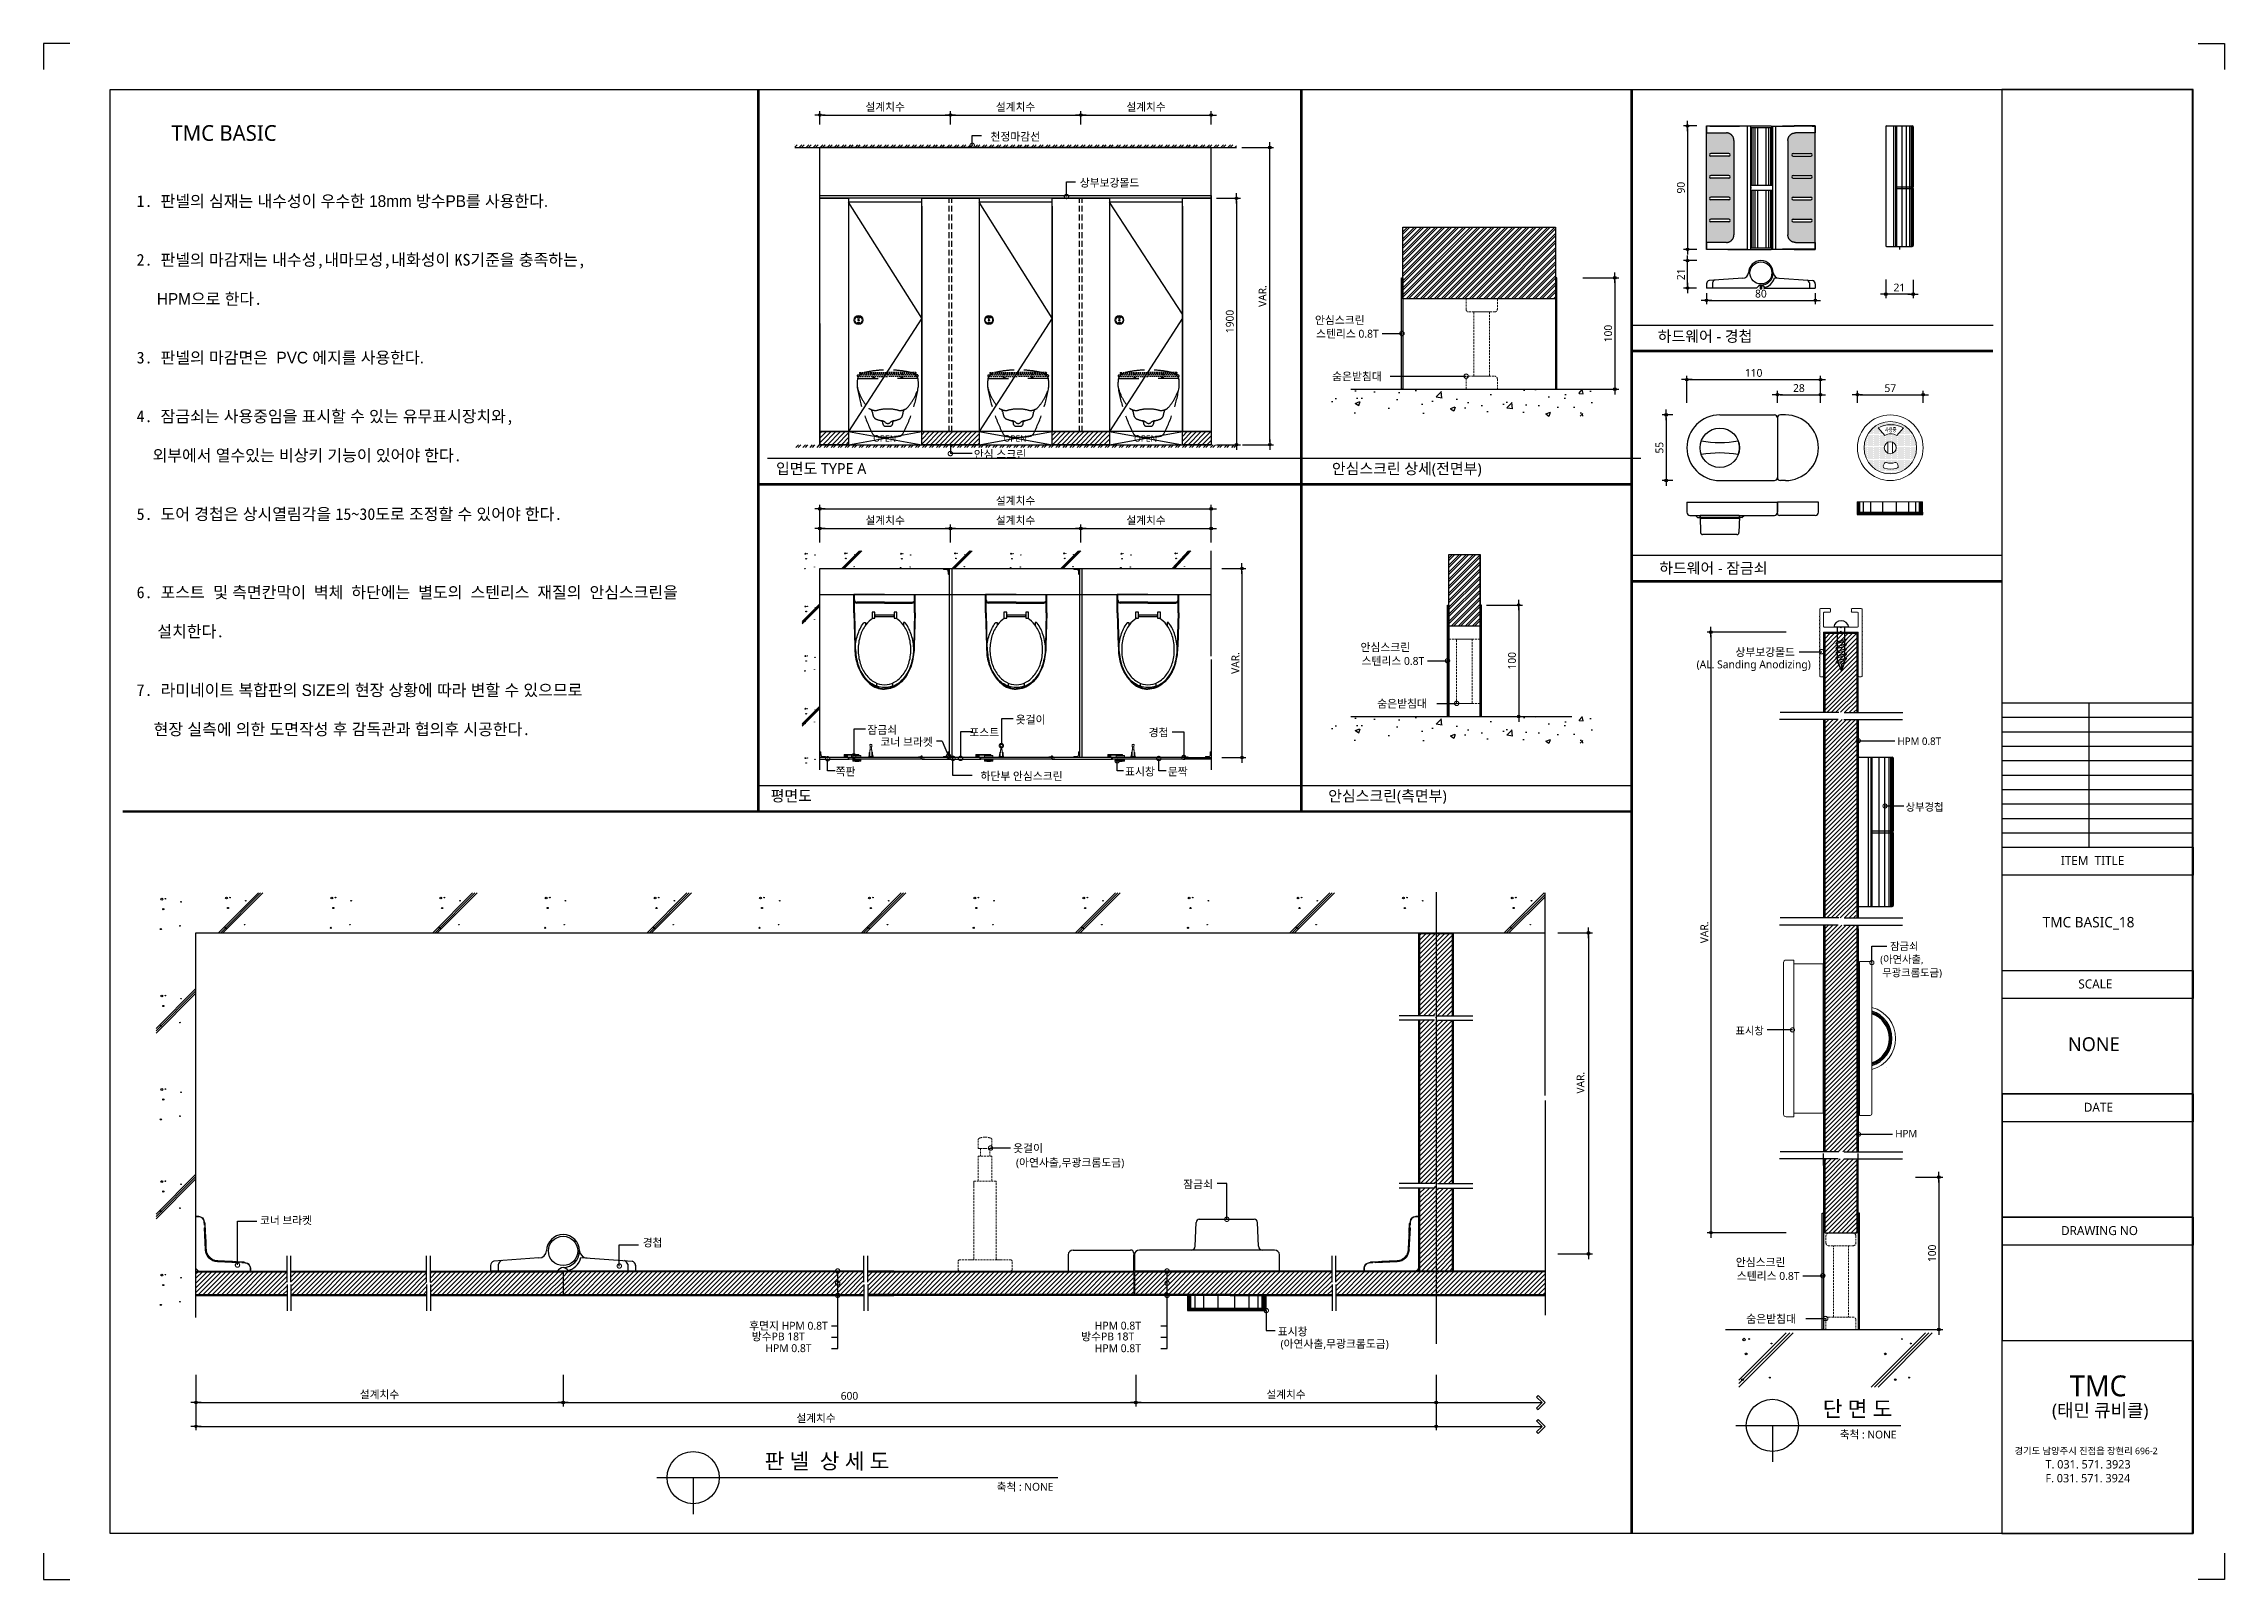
# Model space of a CAD drawing. Extents: x -256 to 8104, y -176 to 5714.
import ezdxf
from ezdxf.enums import TextEntityAlignment as Align

# ---------------------------------------------------------------- set-up
doc = ezdxf.new("R2010")
doc.units = 0
doc.header["$LTSCALE"] = 30
for name, pattern in [('CEN', [62, 60, -1, 0, -1]), ('HIDDEN', [0.375, 0.25, -0.125]), ('HIDDEN2', [4.7625, 3.175, -1.5875])]:
    doc.linetypes.add(name, pattern=pattern)
doc.layers.get('0').update_dxf_attribs({"linetype": 'CONTINUOUS'})
doc.layers.get('DEFPOINTS').update_dxf_attribs({"linetype": 'CONTINUOUS'})
for name, color, linetype in [('02---제품선', 4, 'CONTINUOUS'), ('0_toilet', 6, 'CONTINUOUS'), ('C', 2, 'CONTINUOUS'), ('curior-0Line', 252, 'CONTINUOUS'), ('DIM', 7, 'CONTINUOUS'), ('HAT', 8, 'CONTINUOUS'), ('HID', 9, 'HIDDEN'), ('jac text', 7, 'CONTINUOUS'), ('TIT', 3, 'CONTINUOUS'), ('경첩', 4, 'CONTINUOUS'), ('기타', 1, 'CONTINUOUS'), ('문자', 3, 'CONTINUOUS'), ('부자재', 4, 'CONTINUOUS'), ('상부보강몰드', 4, 'HIDDEN2'), ('옷걸이', 4, 'CONTINUOUS'), ('잠금쇠(회전형)', 4, 'CONTINUOUS'), ('중심선', 1, 'CEN'), ('치수', 1, 'CONTINUOUS'), ('판넬', 2, 'CONTINUOUS'), ('해치', 8, 'CONTINUOUS')]:
    doc.layers.add(name, color=color, linetype=linetype)
doc.styles.add('HDW', font='gulim.ttc')
doc.styles.add('돋움', font='malgun.ttf')
doc.dimstyles.new('10', dxfattribs={"dimscale": 10, "dimtxt": 3, "dimasz": 1, "dimexe": 1.5, "dimexo": 2, "dimgap": 1, "dimtad": 1, "dimdec": 0, "dimlunit": 6, "dimtxsty": '돋움', "dimblk": 'DIMDOT', "dimcen": -1, "dimdle": 1.5, "dimclrt": 3, "dimazin": 3, "dimtfac": 1, "dimtdec": 0, "dimtix": 1, "dimtmove": 2, "dimatfit": 3, "dimldrblk": 'DIMDOT', "dimarcsym": 0})
pattern_1 = [(45, (170955.914, 177.946), (-8.55643, 8.55643), [])]
pattern_2 = [(45, (170148.375, 66.368), (-8.980256, 8.980256), [])]
pattern_3 = [(45, (170151.98, 37.957), (-8.980256, 8.980256), [])]

# ---------------------------------------------------------------- blocks, each defined once
blk = doc.blocks.new('DIMDOT')
at = {"linetype": 'Continuous'}
blk.add_line((-2, 0), (2, 0), dxfattribs=at)
for radius in [0.5, 0.25]:
    blk.add_circle((0, 0), radius, dxfattribs=at)
blk = doc.blocks.new('*D476')
at = {"layer": 'DEFPOINTS', "color": 0}
for p in [(181693.7, 5653.9), (181193.7, 5597.6), (181693.7, 5597.6)]:
    blk.add_point(p, dxfattribs=at)
at = {"layer": 'DIM', "color": 0, "lineweight": -2, "ltscale": 10}
for p, q in [((181193.7, 5617.6), (181193.7, 5668.9)), ((181203.7, 5653.9), (181683.7, 5653.9)), ((181693.7, 5617.6), (181693.7, 5668.9))]:
    blk.add_line(p, q, dxfattribs=at)
at = {"layer": 'DIM', "color": 0, "lineweight": -2, "xscale": 10, "yscale": 10, "zscale": 10, "rotation": 180}
blk.add_blockref('DIMDOT', (181193.7, 5653.9), dxfattribs=at)
at = {"layer": 'DIM', "color": 0, "lineweight": -2, "xscale": 10, "yscale": 10, "zscale": 10}
blk.add_blockref('DIMDOT', (181693.7, 5653.9), dxfattribs=at)
at = {"layer": 'DIM', "color": 3, "insert": (181443.7, 5683.5), "char_height": 30, "attachment_point": 5, "style": '돋움'}
blk.add_mtext('설계치수', dxfattribs=at)
blk = doc.blocks.new('*D477')
at = {"layer": 'DEFPOINTS', "color": 0}
for p in [(182193.7, 5653.9), (181693.7, 5597.6), (182193.7, 5597.6)]:
    blk.add_point(p, dxfattribs=at)
at = {"layer": 'DIM', "color": 0, "lineweight": -2, "ltscale": 10}
for p, q in [((181693.7, 5617.6), (181693.7, 5668.9)), ((181703.7, 5653.9), (182183.7, 5653.9)), ((182193.7, 5617.6), (182193.7, 5668.9))]:
    blk.add_line(p, q, dxfattribs=at)
at = {"layer": 'DIM', "color": 0, "lineweight": -2, "xscale": 10, "yscale": 10, "zscale": 10, "rotation": 180}
blk.add_blockref('DIMDOT', (181693.7, 5653.9), dxfattribs=at)
at = {"layer": 'DIM', "color": 0, "lineweight": -2, "xscale": 10, "yscale": 10, "zscale": 10}
blk.add_blockref('DIMDOT', (182193.7, 5653.9), dxfattribs=at)
at = {"layer": 'DIM', "color": 3, "insert": (181943.7, 5683.5), "char_height": 30, "attachment_point": 5, "style": '돋움'}
blk.add_mtext('설계치수', dxfattribs=at)
blk = doc.blocks.new('*D478')
at = {"layer": 'DEFPOINTS', "color": 0}
for p in [(182693.7, 5653.9), (182193.7, 5597.6), (182693.7, 5597.6)]:
    blk.add_point(p, dxfattribs=at)
at = {"layer": 'DIM', "color": 0, "lineweight": -2, "ltscale": 10}
for p, q in [((182193.7, 5617.6), (182193.7, 5668.9)), ((182203.7, 5653.9), (182683.7, 5653.9)), ((182693.7, 5617.6), (182693.7, 5668.9))]:
    blk.add_line(p, q, dxfattribs=at)
at = {"layer": 'DIM', "color": 0, "lineweight": -2, "xscale": 10, "yscale": 10, "zscale": 10, "rotation": 180}
blk.add_blockref('DIMDOT', (182193.7, 5653.9), dxfattribs=at)
at = {"layer": 'DIM', "color": 0, "lineweight": -2, "xscale": 10, "yscale": 10, "zscale": 10}
blk.add_blockref('DIMDOT', (182693.7, 5653.9), dxfattribs=at)
at = {"layer": 'DIM', "color": 3, "insert": (182443.7, 5683.5), "char_height": 30, "attachment_point": 5, "style": '돋움'}
blk.add_mtext('설계치수', dxfattribs=at)
blk = doc.blocks.new('*D479')
at = {"layer": 'DEFPOINTS', "color": 0}
for p in [(182693.7, 5334.7), (182693.7, 4389.7), (182790.6, 4389.7)]:
    blk.add_point(p, dxfattribs=at)
at = {"layer": 'DIM', "color": 0, "lineweight": -2, "ltscale": 10}
for p, q in [((182713.7, 5334.7), (182805.6, 5334.7)), ((182790.6, 5324.7), (182790.6, 4399.7)), ((182713.7, 4389.7), (182805.6, 4389.7))]:
    blk.add_line(p, q, dxfattribs=at)
at = {"layer": 'DIM', "color": 0, "lineweight": -2, "xscale": 10, "yscale": 10, "zscale": 10}
for p, rotation in [((182790.6, 5334.7), 90), ((182790.6, 4389.7), 270)]:
    blk.add_blockref('DIMDOT', p, dxfattribs=dict(at, rotation=rotation))
at = {"layer": 'DIM', "color": 3, "insert": (182765, 4862.2), "char_height": 30, "attachment_point": 5, "rotation": 90, "style": '돋움'}
blk.add_mtext('1900', dxfattribs=at)
blk = doc.blocks.new('*D480')
at = {"layer": 'DEFPOINTS', "color": 0}
for p in [(182714.7, 3914.8), (182714.7, 3189.8), (182811.6, 3189.8)]:
    blk.add_point(p, dxfattribs=at)
at = {"layer": 'DIM', "color": 0, "lineweight": -2, "ltscale": 10}
for p, q in [((182734.7, 3914.8), (182826.6, 3914.8)), ((182811.6, 3904.8), (182811.6, 3199.8)), ((182734.7, 3189.8), (182826.6, 3189.8))]:
    blk.add_line(p, q, dxfattribs=at)
at = {"layer": 'DIM', "color": 0, "lineweight": -2, "xscale": 10, "yscale": 10, "zscale": 10}
for p, rotation in [((182811.6, 3914.8), 90), ((182811.6, 3189.8), 270)]:
    blk.add_blockref('DIMDOT', p, dxfattribs=dict(at, rotation=rotation))
at = {"layer": 'DIM', "color": 3, "insert": (182786.4, 3552.3), "char_height": 30, "attachment_point": 5, "rotation": 90, "style": '돋움'}
blk.add_mtext('VAR.', dxfattribs=at)
blk = doc.blocks.new('_DOTSMALL')
at = {"color": 0, "linetype": 'ByBlock', "const_width": 0.5}
blk.add_lwpolyline([(-0.0625, 0, 1), (0.0625, 0, 1)], format="xyb", close=True, dxfattribs=at)
blk = doc.blocks.new('A$C63EC304E')
at = {"layer": '치수', "color": 1, "xscale": 2.5, "yscale": 2.5, "zscale": 2.5, "rotation": 234.3098741996962}
blk.add_blockref('_DOTSMALL', (0.31, 0.31), dxfattribs=at)
blk = doc.blocks.new('A$C2BC9653E')
at = {"layer": '치수', "xscale": 0.3333333333333333, "yscale": 0.3333333333333333, "zscale": 0.3333333333333333}
blk.add_blockref('A$C63EC304E', (0, 0), dxfattribs=at)
blk = doc.blocks.new('A$C7FC71301')
at = {"layer": '치수', "rotation": 180}
blk.add_blockref('A$C2BC9653E', (0.21, 0.21), dxfattribs=at)
blk = doc.blocks.new('A$C4A20372B')
at = {"layer": '치수'}
blk.add_blockref('A$C7FC71301', (0, 0), dxfattribs=at)
blk = doc.blocks.new('A$C566469F5')
at = {"layer": '치수'}
blk.add_blockref('A$C4A20372B', (0, 0), dxfattribs=at)
blk = doc.blocks.new('A$C7E317CD4')
at = {"layer": '해치', "xscale": 2, "yscale": 2, "zscale": 2}
blk.add_blockref('A$C566469F5', (0, 0), dxfattribs=at)
blk = doc.blocks.new('A$C601D7F27')
at = {"layer": '치수'}
blk.add_blockref('A$C7E317CD4', (0, 0), dxfattribs=at)
blk = doc.blocks.new('A$C38802C08')
at = {"layer": '치수'}
blk.add_blockref('A$C601D7F27', (0, 0), dxfattribs=at)
blk = doc.blocks.new('*D481')
at = {"layer": 'DEFPOINTS', "color": 0}
for p in [(182693.7, 4068.3), (182193.7, 3995.2), (182693.7, 3995.2)]:
    blk.add_point(p, dxfattribs=at)
at = {"layer": 'DIM', "color": 0, "lineweight": -2, "ltscale": 10}
for p, q in [((182193.7, 4015.2), (182193.7, 4083.3)), ((182203.7, 4068.3), (182683.7, 4068.3)), ((182693.7, 4015.2), (182693.7, 4083.3))]:
    blk.add_line(p, q, dxfattribs=at)
at = {"layer": 'DIM', "color": 0, "lineweight": -2, "xscale": 10, "yscale": 10, "zscale": 10, "rotation": 180}
blk.add_blockref('DIMDOT', (182193.7, 4068.3), dxfattribs=at)
at = {"layer": 'DIM', "color": 0, "lineweight": -2, "xscale": 10, "yscale": 10, "zscale": 10}
blk.add_blockref('DIMDOT', (182693.7, 4068.3), dxfattribs=at)
at = {"layer": 'DIM', "color": 3, "insert": (182443.7, 4098), "char_height": 30, "attachment_point": 5, "style": '돋움'}
blk.add_mtext('설계치수', dxfattribs=at)
blk = doc.blocks.new('*D482')
at = {"layer": 'DEFPOINTS', "color": 0}
for p in [(182693.7, 4143.7), (181193.7, 3995.2), (182693.7, 3995.2)]:
    blk.add_point(p, dxfattribs=at)
at = {"layer": 'DIM', "color": 0, "lineweight": -2, "ltscale": 10}
for p, q in [((181193.7, 4015.2), (181193.7, 4158.7)), ((181203.7, 4143.7), (182683.7, 4143.7)), ((182693.7, 4015.2), (182693.7, 4158.7))]:
    blk.add_line(p, q, dxfattribs=at)
at = {"layer": 'DIM', "color": 0, "lineweight": -2, "xscale": 10, "yscale": 10, "zscale": 10, "rotation": 180}
blk.add_blockref('DIMDOT', (181193.7, 4143.7), dxfattribs=at)
at = {"layer": 'DIM', "color": 0, "lineweight": -2, "xscale": 10, "yscale": 10, "zscale": 10}
blk.add_blockref('DIMDOT', (182693.7, 4143.7), dxfattribs=at)
at = {"layer": 'DIM', "color": 3, "insert": (181943.7, 4173.3), "char_height": 30, "attachment_point": 5, "style": '돋움'}
blk.add_mtext('설계치수', dxfattribs=at)
blk = doc.blocks.new('*D483')
at = {"layer": 'DEFPOINTS', "color": 0}
for p in [(182193.7, 4068.3), (181693.7, 3995.2), (182193.7, 3995.2)]:
    blk.add_point(p, dxfattribs=at)
at = {"layer": 'DIM', "color": 0, "lineweight": -2, "ltscale": 10}
for p, q in [((181693.7, 4015.2), (181693.7, 4083.3)), ((181703.7, 4068.3), (182183.7, 4068.3)), ((182193.7, 4015.2), (182193.7, 4083.3))]:
    blk.add_line(p, q, dxfattribs=at)
at = {"layer": 'DIM', "color": 0, "lineweight": -2, "xscale": 10, "yscale": 10, "zscale": 10, "rotation": 180}
blk.add_blockref('DIMDOT', (181693.7, 4068.3), dxfattribs=at)
at = {"layer": 'DIM', "color": 0, "lineweight": -2, "xscale": 10, "yscale": 10, "zscale": 10}
blk.add_blockref('DIMDOT', (182193.7, 4068.3), dxfattribs=at)
at = {"layer": 'DIM', "color": 3, "insert": (181943.7, 4098), "char_height": 30, "attachment_point": 5, "style": '돋움'}
blk.add_mtext('설계치수', dxfattribs=at)
blk = doc.blocks.new('*D484')
at = {"layer": 'DEFPOINTS', "color": 0}
for p in [(181693.7, 4068.3), (181193.7, 3995.2), (181693.7, 3995.2)]:
    blk.add_point(p, dxfattribs=at)
at = {"layer": 'DIM', "color": 0, "lineweight": -2, "ltscale": 10}
for p, q in [((181193.7, 4015.2), (181193.7, 4083.3)), ((181203.7, 4068.3), (181683.7, 4068.3)), ((181693.7, 4015.2), (181693.7, 4083.3))]:
    blk.add_line(p, q, dxfattribs=at)
at = {"layer": 'DIM', "color": 0, "lineweight": -2, "xscale": 10, "yscale": 10, "zscale": 10, "rotation": 180}
blk.add_blockref('DIMDOT', (181193.7, 4068.3), dxfattribs=at)
at = {"layer": 'DIM', "color": 0, "lineweight": -2, "xscale": 10, "yscale": 10, "zscale": 10}
blk.add_blockref('DIMDOT', (181693.7, 4068.3), dxfattribs=at)
at = {"layer": 'DIM', "color": 3, "insert": (181443.7, 4098), "char_height": 30, "attachment_point": 5, "style": '돋움'}
blk.add_mtext('설계치수', dxfattribs=at)
blk = doc.blocks.new('*D485')
at = {"layer": 'DEFPOINTS', "color": 0}
for p in [(185029.1, 4639.2), (184517.1, 4530.6), (185029.1, 4530.6)]:
    blk.add_point(p, dxfattribs=at)
at = {"layer": 'DIM', "color": 0, "lineweight": -2, "ltscale": 10}
for p, q in [((184517.1, 4550.6), (184517.1, 4654.2)), ((184527.1, 4639.2), (185019.1, 4639.2)), ((185029.1, 4550.6), (185029.1, 4654.2))]:
    blk.add_line(p, q, dxfattribs=at)
at = {"layer": 'DIM', "color": 0, "lineweight": -2, "xscale": 10, "yscale": 10, "zscale": 10, "rotation": 180}
blk.add_blockref('DIMDOT', (184517.1, 4639.2), dxfattribs=at)
at = {"layer": 'DIM', "color": 0, "lineweight": -2, "xscale": 10, "yscale": 10, "zscale": 10}
blk.add_blockref('DIMDOT', (185029.1, 4639.2), dxfattribs=at)
at = {"layer": 'DIM', "color": 3, "insert": (184773.1, 4664.8), "char_height": 30, "attachment_point": 5, "style": '돋움'}
blk.add_mtext('110', dxfattribs=at)
blk = doc.blocks.new('*D486')
at = {"layer": 'DEFPOINTS', "color": 0}
for p in [(184864.1, 4530.6), (185029.1, 4581.3), (185029.1, 4530.6)]:
    blk.add_point(p, dxfattribs=at)
at = {"layer": 'DIM', "color": 0, "lineweight": -2, "ltscale": 10}
for p, q in [((184864.1, 4550.6), (184864.1, 4596.3)), ((184874.1, 4581.3), (185019.1, 4581.3)), ((185029.1, 4550.6), (185029.1, 4596.3))]:
    blk.add_line(p, q, dxfattribs=at)
at = {"layer": 'DIM', "color": 0, "lineweight": -2, "xscale": 10, "yscale": 10, "zscale": 10, "rotation": 180}
blk.add_blockref('DIMDOT', (184864.1, 4581.3), dxfattribs=at)
at = {"layer": 'DIM', "color": 0, "lineweight": -2, "xscale": 10, "yscale": 10, "zscale": 10}
blk.add_blockref('DIMDOT', (185029.1, 4581.3), dxfattribs=at)
at = {"layer": 'DIM', "color": 3, "insert": (184946.6, 4606.8), "char_height": 30, "attachment_point": 5, "style": '돋움'}
blk.add_mtext('28', dxfattribs=at)
blk = doc.blocks.new('*D487')
at = {"layer": 'DEFPOINTS', "color": 0}
for p in [(185170.9, 4530.6), (185422.9, 4581.3), (185422.9, 4530.6)]:
    blk.add_point(p, dxfattribs=at)
at = {"layer": 'DIM', "color": 0, "lineweight": -2, "ltscale": 10}
for p, q in [((185170.9, 4550.6), (185170.9, 4596.3)), ((185180.9, 4581.3), (185412.9, 4581.3)), ((185422.9, 4550.6), (185422.9, 4596.3))]:
    blk.add_line(p, q, dxfattribs=at)
at = {"layer": 'DIM', "color": 0, "lineweight": -2, "xscale": 10, "yscale": 10, "zscale": 10, "rotation": 180}
blk.add_blockref('DIMDOT', (185170.9, 4581.3), dxfattribs=at)
at = {"layer": 'DIM', "color": 0, "lineweight": -2, "xscale": 10, "yscale": 10, "zscale": 10}
blk.add_blockref('DIMDOT', (185422.9, 4581.3), dxfattribs=at)
at = {"layer": 'DIM', "color": 3, "insert": (185296.9, 4606.5), "char_height": 30, "attachment_point": 5, "style": '돋움'}
blk.add_mtext('57', dxfattribs=at)
blk = doc.blocks.new('*D488')
at = {"layer": 'DEFPOINTS', "color": 0}
for p in [(184574.8, 5612), (184519.8, 5138.9), (184574.8, 5138.9)]:
    blk.add_point(p, dxfattribs=at)
at = {"layer": 'DIM', "color": 0, "lineweight": -2, "ltscale": 10}
for p, q in [((184554.8, 5612), (184504.8, 5612)), ((184519.8, 5602), (184519.8, 5148.9)), ((184554.8, 5138.9), (184504.8, 5138.9))]:
    blk.add_line(p, q, dxfattribs=at)
at = {"layer": 'DIM', "color": 0, "lineweight": -2, "xscale": 10, "yscale": 10, "zscale": 10}
for p, rotation in [((184519.8, 5612), 90), ((184519.8, 5138.9), 270)]:
    blk.add_blockref('DIMDOT', p, dxfattribs=dict(at, rotation=rotation))
at = {"layer": 'DIM', "color": 3, "insert": (184494.3, 5375.4), "char_height": 30, "attachment_point": 5, "rotation": 90, "style": '돋움'}
blk.add_mtext('90', dxfattribs=at)
blk = doc.blocks.new('*D489')
at = {"layer": 'DEFPOINTS', "color": 0}
for p in [(184592.4, 4990.6), (185009.5, 4990.6), (185009.5, 4943.3)]:
    blk.add_point(p, dxfattribs=at)
at = {"layer": 'DIM', "color": 0, "lineweight": -2, "ltscale": 10}
for p, q in [((184592.4, 4970.6), (184592.4, 4928.3)), ((184602.4, 4943.3), (184999.5, 4943.3)), ((185009.5, 4970.6), (185009.5, 4928.3))]:
    blk.add_line(p, q, dxfattribs=at)
at = {"layer": 'DIM', "color": 0, "lineweight": -2, "xscale": 10, "yscale": 10, "zscale": 10, "rotation": 180}
blk.add_blockref('DIMDOT', (184592.4, 4943.3), dxfattribs=at)
at = {"layer": 'DIM', "color": 0, "lineweight": -2, "xscale": 10, "yscale": 10, "zscale": 10}
blk.add_blockref('DIMDOT', (185009.5, 4943.3), dxfattribs=at)
at = {"layer": 'DIM', "color": 3, "insert": (184800.9, 4968.8), "char_height": 30, "attachment_point": 5, "style": '돋움'}
blk.add_mtext('80', dxfattribs=at)
blk = doc.blocks.new('*D490')
at = {"layer": 'DEFPOINTS', "color": 0}
for p in [(184519.8, 5095.6), (184574.8, 5095.6), (184574.1, 4990.6)]:
    blk.add_point(p, dxfattribs=at)
at = {"layer": 'DIM', "color": 0, "lineweight": -2, "ltscale": 10}
for p, q in [((184554.8, 5095.6), (184504.8, 5095.6)), ((184519.8, 5000.6), (184519.8, 5085.6)), ((184554.1, 4990.6), (184504.8, 4990.6))]:
    blk.add_line(p, q, dxfattribs=at)
at = {"layer": 'DIM', "color": 0, "lineweight": -2, "xscale": 10, "yscale": 10, "zscale": 10}
for p, rotation in [((184519.8, 5095.6), 90), ((184519.8, 4990.6), 270)]:
    blk.add_blockref('DIMDOT', p, dxfattribs=dict(at, rotation=rotation))
at = {"layer": 'DIM', "color": 3, "insert": (184494.4, 5043.1), "char_height": 30, "attachment_point": 5, "rotation": 90, "style": '돋움'}
blk.add_mtext('21', dxfattribs=at)
blk = doc.blocks.new('*D491')
at = {"layer": 'DEFPOINTS', "color": 0}
for p in [(185279.3, 5042.8), (185384.3, 5042.1), (185279.3, 4967.1)]:
    blk.add_point(p, dxfattribs=at)
at = {"layer": 'DIM', "color": 0, "lineweight": -2, "ltscale": 10}
for p, q in [((185279.3, 5022.8), (185279.3, 4952.1)), ((185384.3, 5022.1), (185384.3, 4952.1)), ((185374.3, 4967.1), (185289.3, 4967.1))]:
    blk.add_line(p, q, dxfattribs=at)
at = {"layer": 'DIM', "color": 0, "lineweight": -2, "xscale": 10, "yscale": 10, "zscale": 10, "rotation": 180}
blk.add_blockref('DIMDOT', (185279.3, 4967.1), dxfattribs=at)
at = {"layer": 'DIM', "color": 0, "lineweight": -2, "xscale": 10, "yscale": 10, "zscale": 10}
blk.add_blockref('DIMDOT', (185384.3, 4967.1), dxfattribs=at)
at = {"layer": 'DIM', "color": 3, "insert": (185331.8, 4992.5), "char_height": 30, "attachment_point": 5, "style": '돋움'}
blk.add_mtext('21', dxfattribs=at)
blk = doc.blocks.new('A$C10E41893')
at = {"layer": '부자재'}
for p, q in [((6, 0), (6, 196)), ((123, 196), (6, 196)), ((123, 192), (6, 192)), ((55, 0), (55, 177)), ((61, 0), (61, 177)), ((6, 0), (6, -196)), ((55, 0), (55, -177)), ((61, 0), (61, -177)), ((123, -192), (6, -192)), ((123, -196), (6, -196))]:
    blk.add_line(p, q, dxfattribs=at)
for points in [[(123, 196, -0.012538), (123, 196), (335, 190, -0.055395), (445, 175, -0.154276), (577, 93, -0.179504), (612, 0, -0.179504)], [(123, 192, -0.012538), (123, 192), (335, 187, -0.055395), (444, 172, -0.154276), (574, 91, -0.179504), (608, 0, -0.179504)], [(157, -72, 0.089162), (200, -119, 0.085733), (270, -155, 0.075373), (359, -168, 0.075373), (447, -155, 0.085733), (517, -119, 0.106084), (567, -62, 0.126931), (583, 0, 0.126931), (567, 62, 0.106084), (517, 119, 0.085733), (447, 155, 0.075373), (359, 168, 0.075373), (270, 155, 0.085733), (200, 119, 0.089162), (157, 72)], [(572, 51), (589, 51), (589, 60, 0.021185), (583, 71, 0.106084), (528, 134, 0.085733), (453, 172, 0.075373), (359, 187, 0.075373), (265, 172, 0.085733), (189, 134, 0.007337), (184, 130), (184, 122), (205, 122)], [(123, -196, 0.012538), (123, -196), (335, -190, 0.055395), (445, -175, 0.154276), (577, -93, 0.179504), (612, 0, 0.179504)], [(123, -192, 0.012538), (123, -192), (335, -187, 0.055395), (444, -172, 0.154276), (574, -91, 0.179504), (608, 0, 0.179504)], [(589, -51, 0.090214), (598, 0, 0.090214), (589, 51, 0.106084)], [(572, -51), (589, -51), (589, -60, -0.021185), (583, -71, -0.106084), (528, -134, -0.085733), (453, -172, -0.075373), (359, -187, -0.075373), (265, -172, -0.085733), (189, -134, -0.007337), (184, -130), (184, -122), (205, -122)]]:
    blk.add_lwpolyline(points, format="xyb", dxfattribs=at)
blk.add_lwpolyline([(138, -61), (119, -61), (119, -79), (157, -79), (157, -61), (138, -61), (147, -61), (147, 61), (138, 61), (157, 61), (157, 79), (119, 79), (119, 61), (138, 61), (138, -61), (119, -61)], dxfattribs=at)
for centre, start, end in [((40, 177), 0, 90), ((46, 177), 0, 90), ((40, -177), 270, 0), ((46, -177), 270, 0)]:
    blk.add_arc(centre, 15, start, end, dxfattribs=at)
blk = doc.blocks.new('A$C460A2A32')
at = {"color": 0}
for p, q in [((3, 20), (0, 16)), ((3, 20), (9, 20)), ((4, 10), (162, 10)), ((9, 20), (162, 20)), ((13, 32), (11, 30)), ((13, 32), (162, 32)), ((13, 27), (162, 27)), ((312, 32), (162, 32)), ((312, 27), (162, 27)), ((316, 20), (162, 20)), ((321, 10), (162, 10)), ((312, 32), (313, 30)), ((322, 20), (316, 20)), ((322, 20), (324, 16))]:
    blk.add_line(p, q, dxfattribs=at)
for centre, radius, start, end in [((4, 14), 4, 150.0107, 270), ((13, 29), 2, 135, 270), ((109, 28), 26, 182.6717, 198.4118), ((109, 10), 26, 180, 202.6199), ((107, 28), 23, 183.0205, 200.9186), ((107, 10), 23, 180, 205.7715), ((69, 10), 23, 334.2285, 0), ((69, 28), 23, 339.0814, 356.9795), ((67, 10), 26, 337.3801, 0), ((67, 28), 26, 341.5882, 357.3283), ((257, 10), 26, 180, 202.6199), ((257, 28), 26, 182.6717, 198.4118), ((256, 28), 23, 183.0205, 200.9186), ((256, 10), 23, 180, 205.7715), ((217, 10), 23, 334.2285, 0), ((217, 28), 23, 339.0814, 356.9795), ((216, 28), 26, 341.5882, 357.3283), ((216, 10), 26, 337.3801, 0), ((312, 29), 2, 270, 45), ((321, 14), 4, 270, 29.9893)]:
    blk.add_arc(centre, radius, start, end, dxfattribs=at)
blk = doc.blocks.new('*D492')
at = {"layer": 'DEFPOINTS', "color": 0}
for p in [(184482.8, 4504.1), (184437.2, 4252.1), (184482.8, 4252.1)]:
    blk.add_point(p, dxfattribs=at)
at = {"layer": 'DIM', "color": 0, "lineweight": -2, "ltscale": 10}
for p, q in [((184462.8, 4504.1), (184422.2, 4504.1)), ((184437.2, 4494.1), (184437.2, 4262.1)), ((184462.8, 4252.1), (184422.2, 4252.1))]:
    blk.add_line(p, q, dxfattribs=at)
at = {"layer": 'DIM', "color": 0, "lineweight": -2, "xscale": 10, "yscale": 10, "zscale": 10}
for p, rotation in [((184437.2, 4504.1), 90), ((184437.2, 4252.1), 270)]:
    blk.add_blockref('DIMDOT', p, dxfattribs=dict(at, rotation=rotation))
at = {"layer": 'DIM', "color": 3, "insert": (184411.9, 4378.1), "char_height": 30, "attachment_point": 5, "rotation": 90, "style": '돋움'}
blk.add_mtext('55', dxfattribs=at)
blk = doc.blocks.new('*D493')
at = {"layer": 'DEFPOINTS', "color": 0}
for p in [(184918.1, 3671), (184609.4, 1367.7), (184918.1, 1367.7)]:
    blk.add_point(p, dxfattribs=at)
at = {"layer": 'DIM', "color": 0, "lineweight": -2, "ltscale": 10}
for p, q in [((184898.1, 3671), (184594.4, 3671)), ((184609.4, 3661), (184609.4, 1377.7)), ((184898.1, 1367.7), (184594.4, 1367.7))]:
    blk.add_line(p, q, dxfattribs=at)
at = {"layer": 'DIM', "color": 0, "lineweight": -2, "xscale": 10, "yscale": 10, "zscale": 10}
for p, rotation in [((184609.4, 3671), 90), ((184609.4, 1367.7), 270)]:
    blk.add_blockref('DIMDOT', p, dxfattribs=dict(at, rotation=rotation))
at = {"layer": 'DIM', "color": 3, "insert": (184584.1, 2519.4), "char_height": 30, "attachment_point": 5, "rotation": 90, "style": '돋움'}
blk.add_mtext('VAR.', dxfattribs=at)
blk = doc.blocks.new('A$C13EB2441')
for p, q in [((0.84, 7.37), (0.84, 14.11)), ((0.84, 6.74), (0.84, 0))]:
    blk.add_line(p, q)
blk = doc.blocks.new('*D494')
at = {"layer": 'DEFPOINTS', "color": 0}
for p in [(185373.8, 1580.5), (185382.9, 996.2), (185482.8, 996.2)]:
    blk.add_point(p, dxfattribs=at)
at = {"layer": 'DIM', "color": 0, "lineweight": -2, "ltscale": 10}
for p, q in [((185393.8, 1580.5), (185497.8, 1580.5)), ((185482.8, 1570.5), (185482.8, 1006.2)), ((185402.9, 996.2), (185497.8, 996.2))]:
    blk.add_line(p, q, dxfattribs=at)
at = {"layer": 'DIM', "color": 0, "lineweight": -2, "xscale": 10, "yscale": 10, "zscale": 10}
for p, rotation in [((185482.8, 1580.5), 90), ((185482.8, 996.2), 270)]:
    blk.add_blockref('DIMDOT', p, dxfattribs=dict(at, rotation=rotation))
at = {"layer": 'DIM', "color": 3, "insert": (185457.2, 1288.4), "char_height": 30, "attachment_point": 5, "rotation": 90, "style": '돋움'}
blk.add_mtext('100', dxfattribs=at)
blk = doc.blocks.new('*D495')
at = {"layer": 'DEFPOINTS', "color": 0}
for p in [(182790.6, 5529.5), (182918, 5529.5), (182793.1, 4389.7)]:
    blk.add_point(p, dxfattribs=at)
at = {"layer": 'DIM', "color": 0, "lineweight": -2, "ltscale": 10}
for p, q in [((182810.6, 5529.5), (182933, 5529.5)), ((182918, 4399.7), (182918, 5519.5)), ((182813.1, 4389.7), (182933, 4389.7))]:
    blk.add_line(p, q, dxfattribs=at)
at = {"layer": 'DIM', "color": 0, "lineweight": -2, "xscale": 10, "yscale": 10, "zscale": 10}
for p, rotation in [((182918, 5529.5), 90), ((182918, 4389.7), 270)]:
    blk.add_blockref('DIMDOT', p, dxfattribs=dict(at, rotation=rotation))
at = {"layer": 'DIM', "color": 3, "insert": (182890.7, 4959.6), "char_height": 30, "attachment_point": 5, "rotation": 90, "style": '돋움'}
blk.add_mtext('VAR.', dxfattribs=at)
blk = doc.blocks.new('*D496')
at = {"layer": 'DEFPOINTS', "color": 0}
for p in [(178801.8, 841.9), (180208.9, 841.9), (180208.9, 716.2)]:
    blk.add_point(p, dxfattribs=at)
at = {"layer": 'DIM', "color": 0, "lineweight": -2, "ltscale": 10}
for p, q in [((178801.8, 821.9), (178801.8, 701.2)), ((180208.9, 821.9), (180208.9, 701.2)), ((178811.8, 716.2), (180198.9, 716.2))]:
    blk.add_line(p, q, dxfattribs=at)
at = {"layer": 'DIM', "color": 0, "lineweight": -2, "xscale": 10, "yscale": 10, "zscale": 10, "rotation": 180}
blk.add_blockref('DIMDOT', (178801.8, 716.2), dxfattribs=at)
at = {"layer": 'DIM', "color": 0, "lineweight": -2, "xscale": 10, "yscale": 10, "zscale": 10}
blk.add_blockref('DIMDOT', (180208.9, 716.2), dxfattribs=at)
at = {"layer": 'DIM', "color": 3, "insert": (179505.3, 745.8), "char_height": 30, "attachment_point": 5, "style": '돋움'}
blk.add_mtext('설계치수', dxfattribs=at)
blk = doc.blocks.new('*D497')
at = {"layer": 'DEFPOINTS', "color": 0}
for p in [(178801.8, 841.9), (183555.7, 841.9), (183555.7, 624.7)]:
    blk.add_point(p, dxfattribs=at)
at = {"layer": 'DIM', "color": 0, "lineweight": -2, "ltscale": 10}
for p, q in [((178801.8, 821.9), (178801.8, 609.7)), ((183555.7, 821.9), (183555.7, 609.7)), ((178811.8, 624.7), (183545.7, 624.7))]:
    blk.add_line(p, q, dxfattribs=at)
at = {"layer": 'DIM', "color": 0, "lineweight": -2, "xscale": 10, "yscale": 10, "zscale": 10, "rotation": 180}
blk.add_blockref('DIMDOT', (178801.8, 624.7), dxfattribs=at)
at = {"layer": 'DIM', "color": 0, "lineweight": -2, "xscale": 10, "yscale": 10, "zscale": 10}
blk.add_blockref('DIMDOT', (183555.7, 624.7), dxfattribs=at)
at = {"layer": 'DIM', "color": 3, "insert": (181178.7, 654.4), "char_height": 30, "attachment_point": 5, "style": '돋움'}
blk.add_mtext('설계치수', dxfattribs=at)
blk = doc.blocks.new('*D498')
at = {"layer": 'DEFPOINTS', "color": 0}
for p in [(182404.8, 841.9), (183555.7, 841.9), (183555.7, 716.2)]:
    blk.add_point(p, dxfattribs=at)
at = {"layer": 'DIM', "color": 0, "lineweight": -2, "ltscale": 10}
for p, q in [((182404.8, 821.9), (182404.8, 701.2)), ((183555.7, 821.9), (183555.7, 701.2)), ((182414.8, 716.2), (183545.7, 716.2))]:
    blk.add_line(p, q, dxfattribs=at)
at = {"layer": 'DIM', "color": 0, "lineweight": -2, "xscale": 10, "yscale": 10, "zscale": 10, "rotation": 180}
blk.add_blockref('DIMDOT', (182404.8, 716.2), dxfattribs=at)
at = {"layer": 'DIM', "color": 0, "lineweight": -2, "xscale": 10, "yscale": 10, "zscale": 10}
blk.add_blockref('DIMDOT', (183555.7, 716.2), dxfattribs=at)
at = {"layer": 'DIM', "color": 3, "insert": (182980.3, 745.8), "char_height": 30, "attachment_point": 5, "style": '돋움'}
blk.add_mtext('설계치수', dxfattribs=at)
blk = doc.blocks.new('*D499')
at = {"layer": 'DEFPOINTS', "color": 0}
for p in [(180208.9, 841.9), (182404.8, 841.9), (182404.8, 716.2)]:
    blk.add_point(p, dxfattribs=at)
at = {"layer": 'DIM', "color": 0, "lineweight": -2, "ltscale": 10}
for p, q in [((180208.9, 821.9), (180208.9, 701.2)), ((182404.8, 821.9), (182404.8, 701.2)), ((180218.9, 716.2), (182394.8, 716.2))]:
    blk.add_line(p, q, dxfattribs=at)
at = {"layer": 'DIM', "color": 0, "lineweight": -2, "xscale": 10, "yscale": 10, "zscale": 10, "rotation": 180}
blk.add_blockref('DIMDOT', (180208.9, 716.2), dxfattribs=at)
at = {"layer": 'DIM', "color": 0, "lineweight": -2, "xscale": 10, "yscale": 10, "zscale": 10}
blk.add_blockref('DIMDOT', (182404.8, 716.2), dxfattribs=at)
at = {"layer": 'DIM', "color": 3, "insert": (181306.9, 741.7), "char_height": 30, "attachment_point": 5, "style": '돋움'}
blk.add_mtext('600', dxfattribs=at)
blk = doc.blocks.new('A$C06B31977')
for p, q in [((1.26, 11.06), (1.26, 21.17)), ((1.26, 10.11), (1.26, 0))]:
    blk.add_line(p, q)
blk = doc.blocks.new('*D500')
at = {"layer": 'DEFPOINTS', "color": 0}
for p in [(184002.5, 2517.5), (184002.5, 1286.2), (184140.3, 1286.2)]:
    blk.add_point(p, dxfattribs=at)
at = {"layer": 'DIM', "color": 0, "lineweight": -2, "ltscale": 10}
for p, q in [((184022.5, 2517.5), (184155.3, 2517.5)), ((184140.3, 2507.5), (184140.3, 1296.2)), ((184022.5, 1286.2), (184155.3, 1286.2))]:
    blk.add_line(p, q, dxfattribs=at)
at = {"layer": 'DIM', "color": 0, "lineweight": -2, "xscale": 10, "yscale": 10, "zscale": 10}
for p, rotation in [((184140.3, 2517.5), 90), ((184140.3, 1286.2), 270)]:
    blk.add_blockref('DIMDOT', p, dxfattribs=dict(at, rotation=rotation))
at = {"layer": 'DIM', "color": 3, "insert": (184109.6, 1942.8), "char_height": 30, "attachment_point": 5, "rotation": 90, "style": '돋움'}
blk.add_mtext('VAR.', dxfattribs=at)
blk = doc.blocks.new('*D501')
at = {"layer": 'DEFPOINTS', "color": 0}
for p in [(183729.4, 3774.8), (183729.4, 3347.4), (183872.3, 3347.4)]:
    blk.add_point(p, dxfattribs=at)
at = {"layer": 'DIM', "color": 0, "lineweight": -2, "ltscale": 10}
for p, q in [((183749.4, 3774.8), (183887.3, 3774.8)), ((183872.3, 3764.8), (183872.3, 3357.4)), ((183749.4, 3347.4), (183887.3, 3347.4))]:
    blk.add_line(p, q, dxfattribs=at)
at = {"layer": 'DIM', "color": 0, "lineweight": -2, "xscale": 10, "yscale": 10, "zscale": 10}
for p, rotation in [((183872.3, 3774.8), 90), ((183872.3, 3347.4), 270)]:
    blk.add_blockref('DIMDOT', p, dxfattribs=dict(at, rotation=rotation))
at = {"layer": 'DIM', "color": 3, "insert": (183846.7, 3561.1), "char_height": 30, "attachment_point": 5, "rotation": 90, "style": '돋움'}
blk.add_mtext('100', dxfattribs=at)
blk = doc.blocks.new('*D502')
at = {"layer": 'DEFPOINTS', "color": 0}
for p in [(184098.1, 5029.8), (184098.1, 4602.3), (184241, 4602.3)]:
    blk.add_point(p, dxfattribs=at)
at = {"layer": 'DIM', "color": 0, "lineweight": -2, "ltscale": 10}
for p, q in [((184118.1, 5029.8), (184256, 5029.8)), ((184241, 5019.8), (184241, 4612.3)), ((184118.1, 4602.3), (184256, 4602.3))]:
    blk.add_line(p, q, dxfattribs=at)
at = {"layer": 'DIM', "color": 0, "lineweight": -2, "xscale": 10, "yscale": 10, "zscale": 10}
for p, rotation in [((184241, 5029.8), 90), ((184241, 4602.3), 270)]:
    blk.add_blockref('DIMDOT', p, dxfattribs=dict(at, rotation=rotation))
at = {"layer": 'DIM', "color": 3, "insert": (184215.4, 4816), "char_height": 30, "attachment_point": 5, "rotation": 90, "style": '돋움'}
blk.add_mtext('100', dxfattribs=at)
blk = doc.blocks.new('BASIC_18', base_point=(178473.5, 213.7))
h = blk.add_hatch()
h.set_pattern_fill('ANSI31', color=2, style=0)
h.set_pattern_definition([(45, (181709.89, 1810.6277), (-2.245064, 2.245064), [])])
h.paths.add_polyline_path([(183604.4, 3774.8), (183599.4, 3774.8), (183599.4, 3563.2, -1), (183599.4, 3559), (183599.4, 3347.4), (183604.4, 3347.4)])
h.paths.add_polyline_path([(183729.4, 3559, -1), (183729.4, 3563.2), (183729.4, 3774.8), (183724.4, 3774.8), (183724.4, 3347.4), (183729.4, 3347.4)])
at = {"layer": 'HAT'}
h = blk.add_hatch(dxfattribs=at)
h.set_pattern_fill('ANSI32', color=256, scale=2, style=0)
h.set_pattern_definition([(45, (169857.61, -103.52), (-13.470384, 13.470384), []), (45, (169866.59, -103.52), (-13.470384, 13.470384), [])])
h.paths.add_polyline_path([(181097, 5539.5), (182790.6, 5539.5), (182790.6, 5529.5), (181097, 5529.5)])
h = blk.add_hatch(dxfattribs=at)
h.set_pattern_fill('ANSI32', color=256, scale=2, style=0)
h.set_pattern_definition([(45, (170171.724, -29.362), (-13.470384, 13.470384), []), (45, (170180.704, -29.362), (-13.470384, 13.470384), [])])
h.paths.add_polyline_path([(183428.6, 5223.6), (184014, 5223.6), (184014, 4948.9), (183428.6, 4948.9)])
h = blk.add_hatch(dxfattribs=at)
h.set_pattern_fill('ANSI32', color=256, scale=2, style=0)
h.set_pattern_definition([(45, (169857.61, 78.46), (-13.470384, 13.470384), []), (45, (169866.59, 78.46), (-13.470384, 13.470384), [])])
h.paths.add_polyline_path([(181097, 4379.2), (182790.6, 4379.2), (182790.6, 4389.2), (181097, 4389.2)])
h = blk.add_hatch(dxfattribs=at)
h.set_pattern_fill('ANSI32', color=256, scale=2, style=0)
h.set_pattern_definition([(45, (178523.04, -29.362), (-13.470384, 13.470384), []), (45, (178532.021, -29.362), (-13.470384, 13.470384), [])])
h.paths.add_polyline_path([(183724.4, 3968.6), (183604.4, 3968.6), (183604.4, 3694), (183724.4, 3694), (183724.4, 3774.8)])
at = {"layer": 'HAT', "transparency": 33554687}
h = blk.add_hatch(dxfattribs=at)
h.set_pattern_fill('ANSI31', color=256, scale=3.811219)
h.set_pattern_definition(pattern_1)
h.paths.add_polyline_path([(185099.4, 3363.3), (185120.5, 3363.3), (185169.5, 3363.3), (185169.5, 3666.3), (185045.6, 3666.3), (185045.6, 3363.3)])
at = {"layer": 'HAT'}
h = blk.add_hatch(dxfattribs=at)
h.set_pattern_fill('ANSI31', color=256, scale=3.811219, style=0)
h.set_pattern_definition(pattern_1)
edge = h.paths.add_edge_path()
edge.add_line((185169.5, 3289.2), (185112.9, 3289.2))
edge.add_arc((185110.9, 3289.2), 1.99, -54.30987, 0, ccw=False)
edge.add_arc((185110.9, 3289.2), 1.99, 125.69013, 305.69013, ccw=False)
edge.add_arc((185110.9, 3289.2), 1.99, 0, 125.69013, ccw=False)
edge.add_line((185112.9, 3289.2), (185169.5, 3289.2))
edge.add_line((185169.5, 3289.2), (185169.5, 3335.7))
edge.add_line((185169.5, 3335.7), (185159.7, 3335.7))
edge.add_spline(control_points=[(185157, 3328.2), (185157.9, 3330.7), (185158.8, 3333.2), (185159.7, 3335.7)], knot_values=[0, 0, 0, 0, 0.152076, 0.152076, 0.152076, 0.152076], degree=3, periodic=0)
edge.add_line((185159.7, 3335.7), (185107.5, 3335.7))
edge.add_line((185107.5, 3335.7), (185107.5, 2574.8))
edge.add_line((185107.5, 2574.8), (185161.6, 2574.8))
edge.add_spline(control_points=[(185161.6, 2574.8), (185164.6, 2583.1), (185167.5, 2590.6), (185169.5, 2594.2)], knot_values=[0.152076, 0.152076, 0.152076, 0.152076, 0.673721, 0.673721, 0.673721, 0.673721], degree=3, periodic=0)
edge.add_spline(control_points=[(185171.8, 2574.8), (185172.3, 2584.4), (185173.3, 2598.9), (185170.5, 2596.1), (185169.5, 2594.2)], knot_values=[0.673721, 0.673721, 0.673721, 0.673721, 1.332503, 1.60798, 1.60798, 1.60798, 1.60798], degree=3, periodic=0)
edge.add_line((185169.5, 2594.2), (185169.5, 3289.2))
h.paths.add_polyline_path([(185107.5, 3335.7), (185045.6, 3335.7), (185045.6, 2574.8), (185107.5, 2574.8)])
h = blk.add_hatch(dxfattribs=at)
h.set_pattern_fill('ANSI31', color=256, scale=3.811219, style=0)
h.set_pattern_definition(pattern_1)
h.paths.add_polyline_path([(185107.5, 2112.2), (185045.6, 2112.2), (185045.6, 1678.2), (185107.5, 1678.2), (185107.5, 1782.5, -0.567825), (185107.5, 1785.9)])
h.paths.add_polyline_path([(185169.5, 2112.2), (185107.5, 2112.2), (185107.5, 1785.9, -0.582142), (185110.5, 1784.2), (185169.5, 1784.2)])
edge = h.paths.add_edge_path()
edge.add_line((185169.5, 1784.2), (185110.5, 1784.2))
edge.add_arc((185108.6, 1784.2), 1.99, -54.30987, 0, ccw=False)
edge.add_arc((185108.6, 1784.2), 1.99, 239.17799, 305.69013, ccw=False)
edge.add_line((185107.5, 1782.5), (185107.5, 1678.2))
edge.add_line((185107.5, 1678.2), (185161.6, 1678.2))
edge.add_spline(control_points=[(185161.6, 1678.2), (185164.6, 1686.5), (185167.5, 1694), (185169.5, 1697.6)], knot_values=[0.152076, 0.152076, 0.152076, 0.152076, 0.673721, 0.673721, 0.673721, 0.673721], degree=3, periodic=0)
edge.add_line((185169.5, 1697.6), (185169.5, 1784.2))
h.paths.add_polyline_path([(185107.5, 2547.2), (185045.6, 2547.2), (185045.6, 2112.2), (185107.5, 2112.2)])
edge = h.paths.add_edge_path()
edge.add_line((185169.5, 2547.2), (185159.7, 2547.2))
edge.add_spline(control_points=[(185157, 2539.7), (185157.9, 2542.2), (185158.8, 2544.7), (185159.7, 2547.2)], knot_values=[0, 0, 0, 0, 0.152076, 0.152076, 0.152076, 0.152076], degree=3, periodic=0)
edge.add_line((185159.7, 2547.2), (185107.5, 2547.2))
edge.add_line((185107.5, 2547.2), (185107.5, 2112.2))
edge.add_line((185107.5, 2112.2), (185169.5, 2112.2))
edge.add_line((185169.5, 2112.2), (185169.5, 2547.2))
at = {"layer": 'HAT', "transparency": 33554687}
h = blk.add_hatch(dxfattribs=at)
h.set_pattern_fill('ANSI31', color=256, scale=3.811219, style=0)
h.set_pattern_definition(pattern_1)
h.paths.add_polyline_path([(185097.5, 1650.5), (185045.6, 1650.5), (185045.6, 1367.7), (185107.5, 1367.7), (185107.5, 1650.5)])
h.paths.add_polyline_path([(185169.5, 1650.5), (185118.6, 1650.5), (185107.5, 1650.5), (185107.5, 1367.7), (185169.5, 1367.7)])
at = {"layer": '해치'}
h = blk.add_hatch(dxfattribs=at)
h.set_pattern_fill('DOTS', color=256, scale=2.628474)
h.set_pattern_definition([(0, (181630.654, 5946.9984), (2.086351, 4.172702), [0, -4.172702])])
edge = h.paths.add_edge_path()
edge.add_line((184592.9, 5165.4), (184592.9, 5165.4))
edge.add_spline(control_points=[(184592.9, 5165.4), (184593.1, 5165.4), (184604.7, 5165.4)], knot_values=[-0.724312, -0.724312, -0.724312, 0.724312, 0.724312, 0.724312], weights=[1, 0.748956, 1], degree=2, periodic=0)
edge.add_line((184604.7, 5165.4), (184668.6, 5165.4))
edge.add_spline(control_points=[(184668.6, 5165.4), (184697.5, 5165.4), (184697.5, 5194.3)], knot_values=[-1.570796, -1.570796, -1.570796, 0, 0, 0], weights=[1, 0.707107, 1], degree=2, periodic=0)
edge.add_line((184697.5, 5194.3), (184697.5, 5556.5))
edge.add_spline(control_points=[(184697.5, 5556.5), (184697.5, 5585.4), (184668.6, 5585.4)], knot_values=[0, 0, 0, 1.570796, 1.570796, 1.570796], weights=[1, 0.707107, 1], degree=2, periodic=0)
edge.add_line((184668.6, 5585.4), (184604.7, 5585.4))
edge.add_spline(control_points=[(184604.7, 5585.4), (184593.1, 5585.4), (184592.9, 5585.4)], knot_values=[-0.724312, -0.724312, -0.724312, 0.724312, 0.724312, 0.724312], weights=[1, 0.748956, 1], degree=2, periodic=0)
edge.add_line((184592.9, 5585.4), (184592.9, 5165.4))
h.paths.add_polyline_path([(184677.8, 5506.7, -0.414214), (184683, 5501.4, -0.414214), (184677.8, 5496.2), (184609.4, 5496.2, -0.414214), (184604.2, 5501.4, -0.414214), (184609.4, 5506.7)], flags=16)
h.paths.add_polyline_path([(184677.8, 5422.7, -0.414214), (184683, 5417.4, -0.414214), (184677.8, 5412.2), (184609.4, 5412.2, -0.414214), (184604.2, 5417.4, -0.414214), (184609.4, 5422.7)], flags=16)
h.paths.add_polyline_path([(184677.8, 5338.7, -0.414214), (184683, 5333.4, -0.414214), (184677.8, 5328.2), (184609.4, 5328.2, -0.414214), (184604.2, 5333.4, -0.414214), (184609.4, 5338.7)], flags=16)
h.paths.add_polyline_path([(184677.8, 5254.7, -0.414214), (184683, 5249.4, -0.414214), (184677.8, 5244.1), (184609.4, 5244.1, -0.414214), (184604.2, 5249.4, -0.414214), (184609.4, 5254.7)], flags=16)
h = blk.add_hatch(dxfattribs=at)
h.set_pattern_fill('DOTS', color=256, scale=2.628474)
h.set_pattern_definition([(0, (181156.0365, 5946.9984), (2.086351, 4.1727023), [0, -4.1727023])])
edge = h.paths.add_edge_path()
edge.add_spline(control_points=[(184904.3, 5556.5), (184904.3, 5585.4), (184933.2, 5585.4)], knot_values=[0, 0, 0, 1.570796, 1.570796, 1.570796], weights=[1, 0.707107, 1], degree=2, periodic=0)
edge.add_line((184933.2, 5585.4), (184997.1, 5585.4))
edge.add_spline(control_points=[(184997.1, 5585.4), (185008.7, 5585.4), (185008.9, 5585.4)], knot_values=[-0.724312, -0.724312, -0.724312, 0.724312, 0.724312, 0.724312], weights=[1, 0.748956, 1], degree=2, periodic=0)
edge.add_line((185009, 5585.4), (185009, 5165.4))
edge.add_line((185009, 5165.4), (185008.9, 5165.4))
edge.add_spline(control_points=[(185008.9, 5165.4), (185008.7, 5165.4), (184997.1, 5165.4)], knot_values=[-0.724312, -0.724312, -0.724312, 0.724312, 0.724312, 0.724312], weights=[1, 0.748956, 1], degree=2, periodic=0)
edge.add_line((184997.1, 5165.4), (184933.2, 5165.4))
edge.add_spline(control_points=[(184933.2, 5165.4), (184904.3, 5165.4), (184904.3, 5194.3)], knot_values=[-1.570796, -1.570796, -1.570796, 0, 0, 0], weights=[1, 0.707107, 1], degree=2, periodic=0)
edge.add_line((184904.3, 5194.3), (184904.3, 5556.5))
h.paths.add_polyline_path([(184924.1, 5506.7, 0.414214), (184918.8, 5501.4, 0.414214), (184924.1, 5496.2), (184992.4, 5496.2, 0.414214), (184997.7, 5501.4, 0.414214), (184992.4, 5506.7)], flags=16)
h.paths.add_polyline_path([(184924.1, 5422.7, 0.414214), (184918.8, 5417.4, 0.414214), (184924.1, 5412.2), (184992.4, 5412.2, 0.414214), (184997.7, 5417.4, 0.414214), (184992.4, 5422.7)], flags=16)
h.paths.add_polyline_path([(184924.1, 5338.7, 0.414214), (184918.8, 5333.4, 0.414214), (184924.1, 5328.2), (184992.4, 5328.2, 0.414214), (184997.7, 5333.4, 0.414214), (184992.4, 5338.7)], flags=16)
h.paths.add_polyline_path([(184924.1, 5254.7, 0.414214), (184918.8, 5249.4, 0.414214), (184924.1, 5244.1), (184992.4, 5244.1, 0.414214), (184997.7, 5249.4, 0.414214), (184992.4, 5254.7)], flags=16)
h = blk.add_hatch(dxfattribs=at)
h.set_pattern_fill('AR-CONC', color=256, style=0)
h.set_pattern_definition([(50, (181709.89, 3065.54), (182.185, -15.939), [19.05, -209.55]), (355, (181709.89, 3065.54), (-35.243, 191.057), [15.24, -167.64]), (100.451, (181725.07, 3064.22), (146.943, 175.117), [16.19, -178.09]), (46.184, (181709.9, 3116.34), (271.079, -42.042), [28.575, -314.325]), (96.636, (181732.48, 3112.84), (237.404, 247.426), [24.285, -267.135]), (351.184, (181709.9, 3116.34), (237.405, 247.425), [22.86, -251.46]), (21, (181735.29, 3103.64), (151.615, -102.2655), [19.05, -209.55]), (326, (181735.29, 3103.64), (61.802, 184.188), [15.24, -167.64]), (71.4514, (181747.92, 3095.12), (213.416, 81.923), [16.19, -178.09]), (37.5, (181709.89, 3065.545), (3.0886, 84.555), [0, -165.608, 0, -170.18, 0, -168.275]), (7.5, (181709.89, 3065.545), (66.8197, 100.1806), [0, -97.028, 0, -161.798, 0, -64.135]), (327.5, (181653.25, 3065.545), (135.5906, -5.7287), [0, -63.5, 0, -198.12, 0, -262.89]), (317.5, (181627.85, 3065.54), (148.129, 25.4265), [0, -82.55, 0, -131.572, 0, -186.69])])
h.paths.add_polyline_path([(184189.5, 4499.3), (184189.5, 4602.3), (183139.3, 4602.3), (183139.3, 4499.3)])
at = {"layer": '해치', "transparency": 33554687}
h = blk.add_hatch(dxfattribs=at)
h.set_pattern_fill('ANSI31', color=3, scale=4)
h.set_pattern_definition(pattern_3)
h.paths.add_polyline_path([(181193.7, 4439.7), (181303.7, 4439.7), (181303.7, 4389.7), (181193.7, 4389.7)])
h = blk.add_hatch(dxfattribs=at)
h.set_pattern_fill('ANSI31', color=3, scale=4)
h.set_pattern_definition(pattern_3)
h.paths.add_polyline_path([(181583.7, 4439.7), (181803.7, 4439.7), (181803.7, 4389.7), (181583.7, 4389.7)])
h.paths.add_polyline_path([(182083.7, 4439.7), (182303.7, 4439.7), (182303.7, 4389.7), (182083.7, 4389.7)])
h.paths.add_polyline_path([(182583.7, 4439.7), (182693.7, 4439.7), (182693.7, 4389.7), (182583.7, 4389.7)])
at = {"layer": '해치'}
h = blk.add_hatch(dxfattribs=at)
h.set_pattern_fill('DOTS', color=256, scale=2.628474)
h.set_pattern_definition([(0, (179602.8484, 920.721), (2.086351, 4.1727023), [0, -4.1727023])])
h.paths.add_polyline_path([(185397.5, 4378.1, 1), (185196.2, 4378.1, 1)])
h.paths.add_polyline_path([(185273.9, 4378.1, -1), (185319.8, 4378.1, -1)], flags=16)
h.paths.add_polyline_path([(185321.6, 4425.3, 0.250537), (185275.7, 4425.3), (185249.9, 4453.8, -0.258173), (185347.4, 4453.8)], flags=16)
h.paths.add_polyline_path([(185324.3, 4316.6), (185327.1, 4308.5, -0.437988), (185322.3, 4299.4, -0.127495), (185275.1, 4299.4, -0.437988), (185270.2, 4308.5), (185273, 4316.6, -0.407197), (185281.8, 4321, 0.156299), (185315.5, 4321, -0.407197)], flags=16)
h.paths.add_polyline_path([(185272.3, 4432.3), (185272.3, 4461.6), (185324.6, 4461.6), (185324.6, 4432.3)], flags=8)
h = blk.add_hatch(dxfattribs=at)
h.set_pattern_fill('AR-CONC', color=256, style=0)
h.set_pattern_definition([(50, (181709.89, 1810.63), (182.185, -15.939), [19.05, -209.55]), (355, (181709.89, 1810.63), (-35.243, 191.057), [15.24, -167.64]), (100.451, (181725.07, 1809.3), (146.943, 175.117), [16.19, -178.09]), (46.184, (181709.9, 1861.43), (271.079, -42.042), [28.575, -314.325]), (96.636, (181732.48, 1857.92), (237.404, 247.426), [24.285, -267.135]), (351.184, (181709.9, 1861.43), (237.405, 247.425), [22.86, -251.46]), (21, (181735.29, 1848.73), (151.615, -102.2655), [19.05, -209.55]), (326, (181735.29, 1848.73), (61.802, 184.188), [15.24, -167.64]), (71.4514, (181747.92, 1840.2), (213.416, 81.923), [16.19, -178.09]), (37.5, (181709.89, 1810.63), (3.0886, 84.555), [0, -165.608, 0, -170.18, 0, -168.275]), (7.5, (181709.89, 1810.63), (66.8197, 100.1806), [0, -97.028, 0, -161.798, 0, -64.135]), (327.5, (181653.25, 1810.63), (135.5906, -5.7287), [0, -63.5, 0, -198.12, 0, -262.89]), (317.5, (181627.85, 1810.63), (148.129, 25.4265), [0, -82.55, 0, -131.572, 0, -186.69])])
h.paths.add_polyline_path([(184189.5, 3244.4), (184189.5, 3347.4), (183139.3, 3347.4), (183139.3, 3244.4)])
h = blk.add_hatch(dxfattribs=at)
h.set_pattern_fill('ANSI31', color=256, scale=4, style=0)
h.set_pattern_definition([(45, (-92754.705, -55930.244), (-8.9802561, 8.9802561), [])])
edge = h.paths.add_edge_path()
edge.add_line((183555.7, 2514.2), (183493.3, 2514.2))
edge.add_line((183493.3, 2514.2), (183492.4, 2513.3))
edge.add_line((183492.4, 2513.3), (183492.4, 2412.9))
edge.add_line((183492.4, 2412.9), (183535.2, 2412.9))
edge.add_line((183535.2, 2412.9), (183535.2, 2371.4))
edge.add_line((183535.2, 2371.4), (183492.4, 2371.4))
edge.add_line((183492.4, 2371.4), (183492.4, 2199.7))
edge.add_line((183492.4, 2199.7), (183548.9, 2199.7))
edge.add_spline(control_points=[(183548.9, 2199.7), (183551.7, 2207.3), (183557.7, 2222.7), (183553.9, 2191.7), (183555.4, 2189.3), (183555.7, 2189.2)], knot_values=[0.456227, 0.456227, 0.456227, 0.456227, 2.847595, 6.178025, 6.737145, 6.737145, 6.737145, 6.737145], degree=3, periodic=0)
edge.add_spline(control_points=[(183555.4, 2189.4), (183555.5, 2192.5), (183555.5, 2195.2), (183554.9, 2195.6), (183554.9, 2195.6)], knot_values=[0.891967, 0.891967, 0.891967, 0.891967, 1.280656, 1.337888, 1.337888, 1.337888, 1.337888], degree=3, periodic=0)
edge.add_line((183555.7, 2189.2), (183555.7, 2514.2))
edge = h.paths.add_edge_path()
edge.add_line((183619, 2514.2), (183555.7, 2514.2))
edge.add_line((183555.7, 2514.2), (183555.7, 2189.2))
edge.add_spline(control_points=[(183555.7, 2189.2), (183556.8, 2189), (183559.1, 2193.4), (183561.7, 2199.7)], knot_values=[6.737145, 6.737145, 6.737145, 6.737145, 8.913909, 8.913909, 8.913909, 8.913909], degree=3, periodic=0)
edge.add_spline(control_points=[(183561.7, 2199.7), (183563.8, 2204.5), (183566.1, 2210.4), (183568.4, 2216.4)], knot_values=[8.913909, 8.913909, 8.913909, 8.913909, 10.573873, 10.573873, 10.573873, 10.573873], degree=3, periodic=0)
edge.add_line((183561.7, 2199.7), (183619, 2199.7))
edge.add_line((183619, 2199.7), (183619, 2371.4))
edge.add_line((183619, 2371.4), (183576.2, 2371.4))
edge.add_line((183576.2, 2371.4), (183576.2, 2412.9))
edge.add_line((183576.2, 2412.9), (183619, 2412.9))
edge.add_line((183619, 2412.9), (183619, 2514.2))
h.paths.add_polyline_path([(183619, 2412.9), (183576.2, 2412.9), (183576.2, 2371.4), (183619, 2371.4)], flags=16)
h.paths.add_polyline_path([(183535.2, 2412.9), (183492.4, 2412.9), (183492.4, 2371.4), (183535.2, 2371.4)], flags=16)
h = blk.add_hatch(dxfattribs=at)
h.set_pattern_fill('ANSI31', color=256, scale=4, style=0)
h.set_pattern_definition([(45, (183555.699, 1869.205), (-8.98026, 8.98026), [])])
h.paths.add_polyline_path([(183619, 2182.5), (183492.4, 2182.5), (183492.4, 1555.9), (183619, 1555.9)])
at = {"layer": '해치', "transparency": 33554687}
h = blk.add_hatch(dxfattribs=at)
h.set_pattern_fill('ANSI31', color=256, scale=4)
h.set_pattern_definition(pattern_2)
edge = h.paths.add_edge_path()
edge.add_spline(control_points=[(183555.7, 1528.3), (183555.4, 1528.4), (183554.3, 1530.1), (183555.2, 1540), (183555.4, 1545.6)], knot_values=[1.337888, 1.337888, 1.337888, 1.337888, 1.524261, 2.245715, 2.245715, 2.245715, 2.245715], degree=3, periodic=0)
edge.add_spline(control_points=[(183555.7, 1545.4), (183555.4, 1545.5), (183553.9, 1547.9), (183557.7, 1578.9), (183551.7, 1563.5), (183548.9, 1555.9)], knot_values=[0.152076, 0.152076, 0.152076, 0.152076, 0.338449, 1.448592, 2.245715, 2.245715, 2.245715, 2.245715], degree=3, periodic=0)
edge.add_spline(control_points=[(183555.4, 1545.6), (183555.5, 1548.7), (183555.5, 1551.4), (183554.9, 1551.7), (183554.9, 1551.8)], knot_values=[0.891967, 0.891967, 0.891967, 0.891967, 1.280656, 1.337888, 1.337888, 1.337888, 1.337888], degree=3, periodic=0)
edge.add_spline(control_points=[(183554.9, 1551.8), (183553.9, 1551.9), (183551.5, 1545.8), (183548.9, 1538.7)], knot_values=[0.152076, 0.152076, 0.152076, 0.152076, 0.891967, 0.891967, 0.891967, 0.891967], degree=3, periodic=0)
edge.add_spline(control_points=[(183547.3, 1534.3), (183547.9, 1535.8), (183548.4, 1537.3), (183548.9, 1538.7)], knot_values=[0, 0, 0, 0, 0.152076, 0.152076, 0.152076, 0.152076], degree=3, periodic=0)
edge.add_line((183548.9, 1538.7), (183492.4, 1538.7))
edge.add_line((183492.4, 1538.7), (183492.4, 1366.3))
edge.add_line((183492.4, 1366.3), (183537.1, 1366.3))
edge.add_line((183537.1, 1366.3), (183537.1, 1324.8))
edge.add_line((183537.1, 1324.8), (183492.4, 1324.8))
edge.add_line((183492.4, 1324.8), (183492.4, 1220.5))
edge.add_line((183492.4, 1220.5), (183555.7, 1220.5))
edge.add_line((183555.7, 1220.5), (183555.7, 1528.2))
h.paths.add_polyline_path([(183619, 1366.3), (183574.3, 1366.3), (183574.3, 1324.8), (183619, 1324.8)])
h.paths.add_polyline_path([(183537.1, 1366.3), (183492.4, 1366.3), (183492.4, 1324.8), (183537.1, 1324.8)], flags=16)
h = blk.add_hatch(dxfattribs=at)
h.set_pattern_fill('ANSI31', color=256, scale=4)
h.set_pattern_definition(pattern_2)
h.paths.add_polyline_path([(183619, 1477.8), (183555.7, 1477.8), (183555.7, 1220.5), (183619, 1220.5), (183619, 1324.8), (183574.3, 1324.8), (183574.3, 1366.3), (183619, 1366.3)])
edge = h.paths.add_edge_path()
edge.add_line((183619, 1538.7), (183561.7, 1538.7))
edge.add_spline(control_points=[(183561.7, 1538.7), (183559.1, 1532.4), (183556.8, 1528.1), (183555.7, 1528.3)], knot_values=[2.245715, 2.245715, 2.245715, 2.245715, 2.971303, 2.971303, 2.971303, 2.971303], degree=3, periodic=0)
edge.add_line((183555.7, 1528.3), (183555.7, 1477.8))
edge.add_line((183555.7, 1477.8), (183619, 1477.8))
edge.add_line((183619, 1477.8), (183619, 1538.7))
h = blk.add_hatch(dxfattribs=at)
h.set_pattern_fill('ANSI31', color=256, scale=4, style=0)
h.set_pattern_definition(pattern_2)
h.paths.add_polyline_path([(179150.8, 1168.9), (179150.8, 1178.4), (179150.8, 1217.2), (178801.8, 1217.2), (178801.8, 1130.5), (179150.8, 1130.5)])
h.paths.add_polyline_path([(179165.4, 1168.9), (179165.4, 1178.4), (179165.4, 1217.2), (179685.9, 1217.2), (179685.9, 1168.9), (179685.9, 1130.5), (179165.4, 1130.5)])
at = {"layer": '해치'}
h = blk.add_hatch(dxfattribs=at)
h.set_pattern_fill('ANSI31', color=256, scale=4)
h.set_pattern_definition(pattern_2)
h.paths.add_polyline_path([(180208.9, 1130.5), (180208.9, 1217.2), (179700.5, 1217.2), (179700.5, 1130.5)])
at = {"layer": '해치', "transparency": 33554687}
h = blk.add_hatch(dxfattribs=at)
h.set_pattern_fill('ANSI31', color=256, scale=4)
h.set_pattern_definition(pattern_2)
h.paths.add_polyline_path([(180208.9, 1217.2), (180208.9, 1130.5), (181261.8, 1130.5), (181261.8, 1171.8, -0.610943), (181260.1, 1175.1, -0.241509), (181261.8, 1175.9), (181261.8, 1217.2)])
h = blk.add_hatch(dxfattribs=at)
h.set_pattern_fill('ANSI31', color=256, scale=4)
h.set_pattern_definition(pattern_2)
h.paths.add_polyline_path([(181362.6, 1217.2), (181261.8, 1217.2), (181261.8, 1175.9, -0.610943), (181263.5, 1172.6, -0.241509), (181261.8, 1171.8), (181261.8, 1130.5), (181362.6, 1130.5)])
h = blk.add_hatch(dxfattribs=at)
h.set_pattern_fill('ANSI31', color=256, scale=4)
h.set_pattern_definition(pattern_2)
h.paths.add_polyline_path([(182396.8, 1130.5), (182396.8, 1217.2), (181476.8, 1217.2), (181377.2, 1217.2), (181377.2, 1178.4), (181377.2, 1168.9), (181377.2, 1130.5), (181476.8, 1130.5)])
h = blk.add_hatch(dxfattribs=at)
h.set_pattern_fill('ANSI31', color=256, scale=4, style=0)
h.set_pattern_definition(pattern_2)
h.paths.add_polyline_path([(183171.8, 1168.9), (183171.8, 1178.4), (183171.8, 1217.2), (183555.7, 1217.2), (183555.7, 1130.5), (183171.8, 1130.5)])
edge = h.paths.add_edge_path()
edge.add_line((183157.2, 1168.9), (183157.2, 1178.4))
edge.add_line((183157.2, 1178.4), (183157.2, 1217.2))
edge.add_line((183157.2, 1217.2), (182524.7, 1217.2))
edge.add_line((182524.7, 1217.2), (182524.7, 1175.9))
edge.add_arc((182524.7, 1173.8), 2.08, -35.69013, 90, ccw=False)
edge.add_arc((182524.7, 1173.8), 2.08, 270, 324.30987, ccw=False)
edge.add_line((182524.7, 1171.8), (182524.7, 1130.5))
edge.add_line((182524.7, 1130.5), (183157.2, 1130.5))
edge.add_line((183157.2, 1130.5), (183157.2, 1168.9))
h.paths.add_polyline_path([(182399.8, 1217.2), (182399.8, 1130.5), (182524.7, 1130.5), (182524.7, 1171.8, -0.610943), (182523, 1175.1, -0.241509), (182524.7, 1175.9), (182524.7, 1217.2)])
h.paths.add_polyline_path([(183973.4, 1217.2), (183555.7, 1217.2), (183555.7, 1130.5), (183973.4, 1130.5)])
at = {"color": 2}
for p, q in [((178317.6, 5928), (178217.6, 5928)), ((178217.6, 5928), (178217.6, 5828)), ((186477.6, 5928), (186577.6, 5928)), ((186577.6, 5928), (186577.6, 5828)), ((181097, 5529.5), (182790.6, 5529.5)), ((185331.8, 5150.4), (185331.8, 5138.9)), ((183228.6, 4602.3), (184118.1, 4602.3)), ((183228.6, 3347.4), (184076.3, 3347.4)), ((180208.9, 1220.5), (180208.9, 1127.2)), ((182396.8, 1217.2), (182396.8, 1130.5)), ((182399.8, 1217.2), (182399.8, 1130.5)), ((178217.6, 138), (178217.6, 38)), ((186577.6, 138), (186577.6, 38)), ((178217.6, 38), (178317.6, 38)), ((186577.6, 38), (186477.6, 38))]:
    blk.add_line(p, q, dxfattribs=at)
for p, q in [((181193.7, 4868.3), (181193.7, 5529.5)), ((182693.7, 4868.3), (182693.7, 5529.5)), ((181193.7, 4854.6), (181193.7, 4389.7)), ((182693.7, 4854.6), (182693.7, 4389.7)), ((181193.7, 4389.7), (182693.7, 4389.7)), ((182693.7, 3578.9), (182693.7, 3982.5)), ((181193.7, 3143), (181193.7, 3914.8)), ((181193.7, 3914.8), (182693.7, 3914.8)), ((181193.7, 3814.8), (182693.7, 3814.8)), ((182693.7, 3565.6), (182693.7, 3143)), ((183973.4, 1893.9), (183973.4, 2670.7)), ((178801.8, 2517.5), (183973.4, 2517.5)), ((178801.8, 1042.5), (178801.8, 2517.5)), ((183549, 2199.7), (183414.3, 2199.7)), ((183561.7, 2199.7), (183696.5, 2199.7)), ((183973.4, 1874.9), (183973.4, 1051.6)), ((183549, 1555.9), (183414.3, 1555.9)), ((183561.7, 1555.9), (183696.5, 1555.9)), ((184664.6, 996.2), (185497.6, 996.2))]:
    blk.add_line(p, q)
at = {"color": 8}
for p, q in [((184305.4, 4848.5), (185690.7, 4848.5)), ((180992.3, 4337.9), (184340.1, 4337.9)), ((184305.4, 3965.7), (185725.1, 3965.7)), ((180957.6, 3083), (182920.2, 3083)), ((182920.2, 3083), (184305.4, 3083))]:
    blk.add_line(p, q, dxfattribs=at)
at = {"color": 4}
for p, q in [((181682.4, 3912.7), (181672.7, 3913.3)), ((181682.4, 3912.7), (181683.1, 3912.7)), ((181686.5, 3908.8), (181687, 3898.8)), ((182182.4, 3912.7), (182172.7, 3913.3)), ((182182.4, 3912.7), (182183, 3912.7)), ((182186.5, 3908.8), (182187, 3898.8))]:
    blk.add_line(p, q, dxfattribs=at)
at = {"color": 2}
for points in [[(178472.8, 5752.1), (185725.1, 5752.1), (185725.1, 213.8), (178472.8, 213.8)], [(178472.8, 5752.1), (185725.1, 5752.1), (185725.1, 213.8), (178472.8, 213.8)], [(178472.8, 5752.1), (186454.7, 5752.1), (186454.7, 213.8), (178472.8, 213.8)], [(181193.7, 5345.7), (182693.7, 5345.7), (182693.7, 5334.7), (181193.7, 5334.7)], [(183423.6, 5029.8), (183428.6, 5029.8), (183428.6, 4602.3), (183423.6, 4602.3)], [(184019, 5029.8), (184014, 5029.8), (184014, 4602.3), (184019, 4602.3)], [(183599.4, 3774.8), (183604.4, 3774.8), (183604.4, 3347.4), (183599.4, 3347.4)], [(183729.4, 3774.8), (183724.4, 3774.8), (183724.4, 3347.4), (183729.4, 3347.4)], [(185036.1, 1442.5), (185040.8, 1442.5), (185040.8, 996.3), (185036.1, 996.3)], [(185179, 1442.5), (185174.2, 1442.5), (185174.2, 996.3), (185179, 996.3)]]:
    blk.add_lwpolyline(points, close=True, dxfattribs=at)
at = {"color": 8, "const_width": 10}
for points in [[(180957.6, 2983), (180957.6, 5752.1)], [(183038.6, 2983), (183038.6, 5752.1)], [(184305.4, 213.8), (184305.4, 5752.1)], [(184305.4, 4748.5), (185690.7, 4748.5)], [(180957.6, 4237.9), (184305.4, 4237.9)], [(184305.4, 3865.7), (185725.1, 3865.7)], [(178520.9, 2983), (184305.4, 2983)]]:
    blk.add_lwpolyline(points, dxfattribs=at)
at = {"color": 4}
for centre, radius, start, end in [((181672.8, 3914.9), 1.61, 184.02269, 266.84997), ((181682.9, 3909), 3.66, 356.64811, 86.2207), ((181688.7, 3899), 1.65, 186.1664, 269.59836), ((182172.7, 3914.9), 1.61, 184.02269, 266.84997), ((182182.8, 3909), 3.66, 356.64811, 86.2207), ((182188.6, 3899), 1.65, 186.1664, 269.59836)]:
    blk.add_arc(centre, radius, start, end, dxfattribs=at)
at = {"layer": '02---제품선'}
for p, q in [((184643.1, 4504.1), (184852.5, 4504.1)), ((184864.1, 4492.4), (184864.1, 4263.7)), ((184864.1, 4492.4), (184864.1, 4263.7)), ((184895.1, 4504.1), (184875.8, 4504.1)), ((184643.1, 4252.1), (184852.5, 4252.1)), ((184895.1, 4252.1), (184875.8, 4252.1)), ((184517.1, 4169.1), (184864.1, 4169.1)), ((184517.1, 4169.1), (184517.1, 4130.3)), ((184528.8, 4118.7), (184550.1, 4118.7)), ((184550.1, 4118.7), (184736.2, 4118.7)), ((184557.9, 4110.9), (184550.1, 4118.7)), ((184557.9, 4110.9), (184565.6, 4110.9)), ((184565.6, 4110.9), (184720.7, 4110.9)), ((184567.5, 4110.9), (184567.5, 4114.8)), ((184567.5, 4112.9), (184569.6, 4052.5)), ((184714.9, 4118.7), (184571.4, 4118.7)), ((184714.9, 4107), (184571.4, 4107)), ((184718.8, 4112.9), (184716.7, 4052.5)), ((184718.7, 4110.9), (184718.7, 4114.8)), ((184728.4, 4110.9), (184720.7, 4110.9)), ((184728.4, 4110.9), (184736.2, 4118.7)), ((184736.2, 4118.7), (184852.5, 4118.7)), ((184864.1, 4169.1), (184864.1, 4130.3)), ((185021.1, 4169.1), (184864.1, 4169.1)), ((184864.1, 4126.4), (184864.1, 4169.1)), ((185009.5, 4118.7), (184871.9, 4118.7)), ((185021.1, 4130.3), (185021.1, 4169.1)), ((184709, 4045), (184577.3, 4045)), ((182632.5, 1315.6), (182635.7, 1407)), ((182648.1, 1419), (182858.7, 1419)), ((182874.3, 1315.6), (182871.1, 1407)), ((182145.6, 1282.5), (182145.6, 1220.5)), ((182164.2, 1301.2), (182384.4, 1301.2)), ((182396.8, 1288.7), (182396.8, 1220.5)), ((182396.8, 1220.5), (182396.8, 1282.5)), ((182399.8, 1282.5), (182399.8, 1220.5)), ((182604.5, 1301.2), (182418.4, 1301.2)), ((182617.5, 1301.2), (182604.5, 1301.2)), ((182889.3, 1301.2), (182617.5, 1301.2)), ((182936.4, 1301.2), (182889.3, 1301.2)), ((182955, 1220.5), (182955, 1282.5)), ((182145.6, 1220.5), (182396.8, 1220.5)), ((182955, 1220.5), (182399.8, 1220.5))]:
    blk.add_line(p, q, dxfattribs=at)
blk.add_circle((184643.1, 4378.1), 75.6, dxfattribs=at)
blk.add_circle((184643.1, 4378.1), 75.6, dxfattribs=at)
for centre, radius, start, end in [((184643.1, 4378.1), 126, 90, 180), ((184852.5, 4492.4), 11.6, 0, 90), ((184875.8, 4492.4), 11.6, 90, 180), ((184895.1, 4378.1), 126, 0, 90), ((184643.1, 4378.1), 126, 180, 270), ((184643.1, 4814.9), 416.6, 260.2031, 279.7969), ((184643.1, 3941.3), 416.6, 80.2031, 99.7969), ((184643.1, 4378.1), 75.6, 340.75123, 19.24877), ((184895.1, 4378.1), 126, 270, 0), ((184852.5, 4263.7), 11.6, 270, 0), ((184875.8, 4263.7), 11.6, 180, 270), ((184528.8, 4130.3), 11.6, 180, 270), ((184571.4, 4114.8), 3.88, 90, 180), ((184571.4, 4110.9), 3.88, 180, 270), ((184714.9, 4114.8), 3.88, 0, 90), ((184714.9, 4110.9), 3.88, 270, 0), ((184852.5, 4130.3), 11.6, 270, 0), ((184871.9, 4126.4), 7.75, 180, 270), ((185009.5, 4130.3), 11.6, 270, 0), ((184577.3, 4052.8), 7.75, 182, 270), ((184709, 4052.8), 7.75, 270, 358), ((182648.1, 1406.6), 12.4, 90, 178), ((182858.7, 1406.6), 12.4, 2, 90), ((182164.2, 1282.5), 18.6, 90, 180), ((182384.4, 1288.7), 12.4, 0, 90), ((182418.4, 1282.5), 18.6, 90, 180), ((182617.5, 1316.2), 15, 270, 358), ((182889.3, 1316.2), 15, 182, 270), ((182936.4, 1282.5), 18.6, 0, 90)]:
    blk.add_arc(centre, radius, start, end, dxfattribs=at)
at = {"layer": '0_toilet'}
for p, q in [((181688.7, 3914.8), (181688.7, 3189.8)), ((181698.7, 3914.8), (181698.7, 3189.8)), ((182188.6, 3914.8), (182188.6, 3189.8)), ((182198.7, 3189.8), (182198.7, 3914.8)), ((181302.6, 3189.8), (181193.7, 3189.8)), ((181193.7, 3183.8), (181305.6, 3183.8)), ((181302.6, 3186.8), (181302.6, 3189.8)), ((181302.6, 3186.8), (181306.3, 3186.8)), ((181582.2, 3189.8), (181303.3, 3189.8)), ((181303.3, 3186.8), (181303.3, 3189.8)), ((181305.6, 3183.8), (181305.6, 3186.8)), ((181306.3, 3183.8), (181306.3, 3186.8)), ((181582.2, 3183.8), (181306.3, 3183.8)), ((181582.2, 3183.8), (181582.2, 3189.8)), ((181807.6, 3189.8), (181583.7, 3189.8)), ((181583.7, 3183.8), (181583.7, 3189.8)), ((181583.7, 3183.8), (181810.6, 3183.8)), ((181807.6, 3186.8), (181807.6, 3189.8)), ((181807.6, 3186.8), (181811.4, 3186.8)), ((182082.2, 3189.8), (181808.4, 3189.8)), ((181808.4, 3186.8), (181808.4, 3189.8)), ((181810.6, 3183.8), (181810.6, 3186.8)), ((181811.4, 3183.8), (181811.4, 3186.8)), ((182082.2, 3183.8), (181811.4, 3183.8)), ((182082.2, 3183.8), (182082.2, 3189.8)), ((182312.7, 3189.8), (182083.7, 3189.8)), ((182083.7, 3183.8), (182083.7, 3189.8)), ((182083.7, 3183.8), (182315.7, 3183.8)), ((182312.7, 3186.8), (182312.7, 3189.8)), ((182312.7, 3186.8), (182316.4, 3186.8)), ((182592.3, 3189.8), (182313.4, 3189.8)), ((182313.4, 3186.8), (182313.4, 3189.8)), ((182315.7, 3183.8), (182315.7, 3186.8)), ((182316.4, 3183.8), (182316.4, 3186.8)), ((182592.3, 3183.8), (182316.4, 3183.8)), ((182592.3, 3183.8), (182592.3, 3189.8)), ((182593.8, 3189.8), (182693.7, 3189.8)), ((182593.8, 3183.8), (182593.8, 3189.8)), ((182693.7, 3183.8), (182593.8, 3183.8))]:
    blk.add_line(p, q, dxfattribs=at)
at = {"layer": 'C'}
for p, q in [((185045.6, 3666.3), (185045.6, 3363.3)), ((185045.6, 3666.3), (185169.5, 3666.3)), ((185045.6, 3666.3), (185169.5, 3666.3)), ((185169.5, 3363.3), (185169.5, 3666.3)), ((185045.6, 3335.7), (185045.6, 2574.8)), ((185169.5, 2574.8), (185169.5, 3335.7)), ((185045.6, 2547.2), (185045.6, 1678.2)), ((185169.5, 1678.2), (185169.5, 2547.2)), ((185045.6, 1650.5), (185045.6, 1367.7)), ((185169.5, 1367.7), (185169.5, 1650.5)), ((185045.6, 1367.7), (185169.5, 1367.7)), ((178801.8, 1217.2), (179150.8, 1217.2)), ((179165.4, 1217.2), (179685.9, 1217.2)), ((179700.5, 1217.2), (180208.9, 1217.2)), ((181362.6, 1217.2), (180208.9, 1217.2)), ((181377.2, 1217.2), (182396.8, 1217.2)), ((181476.8, 1217.2), (181377.2, 1217.2)), ((182399.8, 1217.2), (182766.9, 1217.2)), ((183157.2, 1217.2), (182766.9, 1217.2)), ((183973.4, 1217.2), (183171.8, 1217.2)), ((178801.8, 1130.5), (179150.8, 1130.5)), ((179165.4, 1130.5), (179685.9, 1130.5)), ((179700.5, 1130.5), (180225.1, 1130.5)), ((180208.9, 1130.5), (181362.6, 1130.5)), ((182396.8, 1130.5), (181377.2, 1130.5)), ((181377.2, 1130.5), (181476.8, 1130.5)), ((182766.9, 1130.5), (182399.8, 1130.5)), ((182766.9, 1130.5), (183157.2, 1130.5)), ((183171.8, 1130.5), (183973.4, 1130.5))]:
    blk.add_line(p, q, dxfattribs=at)
at = {"layer": 'curior-0Line'}
for p, q in [((185725.1, 5752.1), (185725.1, 214.6)), ((185725.5, 3399.7), (186457.5, 3399.7)), ((185725.5, 3344.3), (186457.5, 3344.3)), ((186057.7, 3399.7), (186057.7, 2845.9)), ((185725.5, 3288.9), (186457.5, 3288.9)), ((185725.5, 3233.5), (186457.5, 3233.5)), ((185725.5, 3178.2), (186457.5, 3178.2)), ((185725.5, 3122.8), (186457.5, 3122.8)), ((185725.5, 3067.4), (186457.5, 3067.4)), ((185725.5, 3012), (186457.5, 3012)), ((185725.5, 2956.7), (186457.5, 2956.7)), ((185725.5, 2901.3), (186457.5, 2901.3)), ((185725.5, 2845.9), (186457.5, 2845.9))]:
    blk.add_line(p, q, dxfattribs=at)
for points in [[(186457.5, 5752.1), (185725.1, 5752.1), (185725.1, 213.8), (186457.5, 213.8)], [(185725.5, 2845.9), (186457.5, 2845.9), (186457.5, 2738.2), (185725.5, 2738.2)], [(185725.5, 2373), (186457.5, 2373), (186457.5, 2265.3), (185725.5, 2265.3)], [(185725.5, 1427.2), (186457.5, 1427.2), (186457.5, 1900.1), (185725.5, 1900.1)], [(185725.5, 1900.1), (186457.5, 1900.1), (186457.5, 1792.4), (185725.5, 1792.4)], [(185725.5, 954.3), (186457.5, 954.3), (186457.5, 1427.2), (185725.5, 1427.2)], [(185725.5, 1427.2), (186457.5, 1427.2), (186457.5, 1319.5), (185725.5, 1319.5)], [(186457.5, 214.6), (185725.7, 214.6), (185725.7, 954.3), (186457.5, 954.3)]]:
    blk.add_lwpolyline(points, close=True, dxfattribs=at)
at = {"layer": 'DIM', "ltscale": 10}
for p, q in [((183555.7, 716.2), (183962, 716.2)), ((183940.9, 737.2), (183946.6, 742.9)), ((183962, 716.2), (183940.9, 737.2)), ((183962, 716.2), (183940.9, 695.1)), ((183940.9, 695.1), (183946.6, 689.4)), ((183973.4, 716.2), (183946.6, 742.9)), ((183973.4, 716.2), (183946.6, 689.4)), ((183555.7, 624.7), (183962, 624.7)), ((183940.9, 645.8), (183946.6, 651.5)), ((183962, 624.7), (183940.9, 645.8)), ((183962, 624.7), (183940.9, 603.7)), ((183940.9, 603.7), (183946.6, 597.9)), ((183973.4, 624.7), (183946.6, 651.5)), ((183973.4, 624.7), (183946.6, 597.9))]:
    blk.add_line(p, q, dxfattribs=at)
at = {"layer": 'HAT'}
for radius, start, end in [(109.2, 287.40403, 72.59597), (104.4, 288.22512, 71.77488), (101.6, 288.75679, 71.24321), (99.7, 289.12917, 70.87083)]:
    blk.add_arc((185194, 2112.7), radius, start, end, dxfattribs=at)
at = {"layer": 'HID', "ltscale": 3}
for p, q in [((181688.7, 4439.7), (181688.7, 5334.7)), ((181698.7, 4439.7), (181698.7, 5334.7)), ((182188.7, 4439.7), (182188.7, 5334.7)), ((182198.7, 4439.7), (182198.7, 5334.7))]:
    blk.add_line(p, q, dxfattribs=at)
at = {"layer": 'HID', "ltscale": 10}
for p, q in [((181341.5, 4643.7), (181453.7, 4643.7)), ((181565.9, 4643.7), (181453.7, 4643.7)), ((181841.5, 4643.7), (181953.7, 4643.7)), ((182065.9, 4643.7), (181953.7, 4643.7)), ((182341.5, 4643.7), (182453.7, 4643.7)), ((182565.9, 4643.7), (182453.7, 4643.7))]:
    blk.add_line(p, q, dxfattribs=at)
at = {"layer": 'HID', "lineweight": 15}
for p, q in [((181800.9, 1690.6), (181800.9, 1726.2)), ((181800.9, 1690.6), (181808.8, 1690.6)), ((181808.8, 1690.6), (181826.9, 1690.6)), ((181808.8, 1690.6), (181808.8, 1660.8)), ((181845, 1690.6), (181826.9, 1690.6)), ((181852.9, 1690.6), (181845, 1690.6)), ((181845, 1690.6), (181845, 1660.8)), ((181852.9, 1690.6), (181852.9, 1726.2)), ((181800.9, 1565.8), (181800.9, 1660.8)), ((181852.9, 1660.8), (181800.9, 1660.8)), ((181852.9, 1565.8), (181852.9, 1660.8)), ((181869.6, 1565.8), (181784.2, 1565.8)), ((181784.2, 1542.1), (181784.2, 1565.8)), ((181784.2, 1268.2), (181784.2, 1565.8)), ((181869.6, 1268.2), (181869.6, 1565.8)), ((181723.7, 1225.5), (181723.7, 1258.2)), ((181779.2, 1263.2), (181728.7, 1263.2)), ((181884.6, 1263.2), (181769.2, 1263.2)), ((181874.6, 1263.2), (181925.1, 1263.2)), ((181930.1, 1225.5), (181930.1, 1258.2)), ((181925.1, 1220.5), (181728.7, 1220.5)), ((182478.5, 1220.5), (182510.1, 1220.5)), ((182510.1, 1220.5), (182700.1, 1220.5))]:
    blk.add_line(p, q, dxfattribs=at)
for points in [[(183670.5, 4948.9), (183790.5, 4948.9), (183790.5, 4908.9, -0.414214), (183780.5, 4898.9), (183680.5, 4898.9, -0.414214), (183670.5, 4908.9)], [(183680.5, 4652.3), (183780.5, 4652.3, -0.414214), (183790.5, 4642.3), (183790.5, 4602.3), (183670.5, 4602.3), (183670.5, 4642.3, -0.414214)], [(185059.9, 1365.4), (185155.2, 1365.4, -0.414214), (185164.7, 1355.9), (185164.7, 1327.3, -0.414214), (185155.2, 1317.8), (185059.9, 1317.8, -0.414214), (185050.4, 1327.3), (185050.4, 1355.9, -0.414214)], [(185059.9, 1043.9), (185155.2, 1043.9, -0.414214), (185164.7, 1034.4), (185164.7, 996.3), (185050.4, 996.3), (185050.4, 1034.4, -0.414214)]]:
    blk.add_lwpolyline(points, format="xyb", close=True, dxfattribs=at)
for points in [[(183700.5, 4898.9), (183760.5, 4898.9), (183760.5, 4652.3), (183700.5, 4652.3)], [(183604.4, 3694), (183724.4, 3694), (183724.4, 3644), (183604.4, 3644)], [(183634.4, 3644), (183694.4, 3644), (183694.4, 3397.4), (183634.4, 3397.4)], [(183604.4, 3397.4), (183724.4, 3397.4), (183724.4, 3347.4), (183604.4, 3347.4)], [(185079, 1317.8), (185136.1, 1317.8), (185136.1, 1043.9), (185079, 1043.9)]]:
    blk.add_lwpolyline(points, close=True, dxfattribs=at)
at = {"layer": 'HID', "ltscale": 10}
for centre, radius, start, end in [((181516.1, 4619.3), 180, 172.49177, 181.055), ((181378.1, 4616.7), 42, 181.055, 190.5892), ((181509, 4651.7), 177, 192.809, 223.54193), ((181931.1, 4706.9), 602.3, 189.35681, 207.23829), ((181341.5, 4639.5), 4.2, 90, 173.38256), ((181346.6, 4641.6), 9, 143.10126, 172.49177), ((181411.3, 4593), 90, 128.00648, 143.10126), ((181359.6, 4659.2), 6, 103.95785, 128.00648), ((181453.7, 4273.3), 403.1, 76.29228, 103.70772), ((180976.3, 4706.9), 602.3, 332.76171, 350.64319), ((181398.4, 4651.7), 177, 316.45807, 347.191), ((181547.8, 4659.2), 6, 51.99352, 76.04215), ((181496.1, 4593), 90, 36.89874, 51.99352), ((181565.9, 4639.5), 4.2, 6.61744, 90), ((181560.8, 4641.6), 9, 7.50823, 36.89874), ((181391.3, 4619.3), 180, 358.945, 7.50823), ((181529.3, 4616.7), 42, 349.4108, 358.945), ((182016.1, 4619.3), 180, 172.49177, 181.055), ((181878.1, 4616.7), 42, 181.055, 190.5892), ((182009, 4651.7), 177, 192.809, 223.54193), ((182431.1, 4706.9), 602.3, 189.35681, 207.23829), ((181841.5, 4639.5), 4.2, 90, 173.38256), ((181846.6, 4641.6), 9, 143.10126, 172.49177), ((181911.3, 4593), 90, 128.00648, 143.10126), ((181859.6, 4659.2), 6, 103.95785, 128.00648), ((181953.7, 4273.3), 403.1, 76.29228, 103.70772), ((181476.3, 4706.9), 602.3, 332.76171, 350.64319), ((181898.4, 4651.7), 177, 316.45807, 347.191), ((182047.8, 4659.2), 6, 51.99352, 76.04215), ((181996.1, 4593), 90, 36.89874, 51.99352), ((182065.9, 4639.5), 4.2, 6.61744, 90), ((182060.8, 4641.6), 9, 7.50823, 36.89874), ((181891.3, 4619.3), 180, 358.945, 7.50823), ((182029.3, 4616.7), 42, 349.4108, 358.945), ((182516.1, 4619.3), 180, 172.49177, 181.055), ((182378.1, 4616.7), 42, 181.055, 190.5892), ((182509, 4651.7), 177, 192.809, 223.54193), ((182931.1, 4706.9), 602.3, 189.35681, 207.23829), ((182341.5, 4639.5), 4.2, 90, 173.38256), ((182346.6, 4641.6), 9, 143.10126, 172.49177), ((182411.3, 4593), 90, 128.00648, 143.10126), ((182359.6, 4659.2), 6, 103.95785, 128.00648), ((182453.7, 4273.3), 403.1, 76.29228, 103.70772), ((181976.3, 4706.9), 602.3, 332.76171, 350.64319), ((182398.4, 4651.7), 177, 316.45807, 347.191), ((182547.8, 4659.2), 6, 51.99352, 76.04215), ((182496.1, 4593), 90, 36.89874, 51.99352), ((182565.9, 4639.5), 4.2, 6.61744, 90), ((182560.8, 4641.6), 9, 7.50823, 36.89874), ((182391.3, 4619.3), 180, 358.945, 7.50823), ((182529.3, 4616.7), 42, 349.4108, 358.945), ((181406.3, 4563), 42, 232.35984, 243.56894), ((181382.2, 4514.7), 12, 6.96095, 63.56894), ((181406.3, 4563), 42, 248.0565, 282.86094), ((181484.6, 4527.1), 91.1, 186.96095, 196.58362), ((181453.7, 4355.4), 171, 90, 102.86094), ((181453.7, 4355.4), 171, 77.13906, 90), ((181501.1, 4563), 42, 257.13906, 291.9435), ((181422.8, 4527.1), 91.1, 343.41638, 353.03905), ((181525.1, 4514.7), 12, 116.43106, 173.03905), ((181501.1, 4563), 42, 296.43106, 307.64016), ((181906.3, 4563), 42, 232.35984, 243.56894), ((181882.2, 4514.7), 12, 6.96095, 63.56894), ((181906.3, 4563), 42, 248.0565, 282.86094), ((181984.6, 4527.1), 91.1, 186.96095, 196.58362), ((181953.7, 4355.4), 171, 90, 102.86094), ((181953.7, 4355.4), 171, 77.13906, 90), ((182001.1, 4563), 42, 257.13906, 291.9435), ((181922.8, 4527.1), 91.1, 343.41638, 353.03905), ((182025.1, 4514.7), 12, 116.43106, 173.03905), ((182001.1, 4563), 42, 296.43106, 307.64016), ((182406.3, 4563), 42, 232.35984, 243.56894), ((182382.2, 4514.7), 12, 6.96095, 63.56894), ((182406.3, 4563), 42, 248.0565, 282.86094), ((182484.6, 4527.1), 91.1, 186.96095, 196.58362), ((182453.7, 4355.4), 171, 90, 102.86094), ((182453.7, 4355.4), 171, 77.13906, 90), ((182501.1, 4563), 42, 257.13906, 291.9435), ((182422.8, 4527.1), 91.1, 343.41638, 353.03905), ((182525.1, 4514.7), 12, 116.43106, 173.03905), ((182501.1, 4563), 42, 296.43106, 307.64016), ((181411.1, 4440.4), 18, 210.62485, 258.78325), ((181417.4, 4507.1), 21, 196.58362, 247.62011), ((181453.7, 4595.3), 116.3, 247.62011, 258.92276), ((181428.2, 4475.7), 6, 0, 77.96728), ((181425.6, 4451.7), 30, 49.46208, 78.92276), ((181447.6, 4473.3), 13.6, 169.84464, 248.58214), ((181453.7, 4631.2), 171, 266.28378, 270), ((181453.7, 4484.6), 13.3, 229.46208, 270), ((181453.7, 4484.6), 13.3, 270, 310.53792), ((181453.7, 4631.2), 171, 270, 273.71622), ((181481.8, 4451.7), 30, 101.07724, 130.53792), ((181459.8, 4473.3), 13.6, 291.41786, 10.15536), ((181479.2, 4475.7), 6, 102.03272, 180), ((181453.7, 4595.3), 116.3, 281.07724, 292.37989), ((181490, 4507.1), 21, 292.37989, 343.41638), ((181496.3, 4440.4), 18, 281.21675, 329.37515), ((181911.1, 4440.4), 18, 210.62485, 258.78325), ((181917.4, 4507.1), 21, 196.58362, 247.62011), ((181953.7, 4595.3), 116.3, 247.62011, 258.92276), ((181928.2, 4475.7), 6, 0, 77.96728), ((181925.6, 4451.7), 30, 49.46208, 78.92276), ((181947.6, 4473.3), 13.6, 169.84464, 248.58214), ((181953.7, 4631.2), 171, 266.28378, 270), ((181953.7, 4484.6), 13.3, 229.46208, 270), ((181953.7, 4484.6), 13.3, 270, 310.53792), ((181953.7, 4631.2), 171, 270, 273.71622), ((181981.8, 4451.7), 30, 101.07724, 130.53792), ((181959.8, 4473.3), 13.6, 291.41786, 10.15536), ((181979.2, 4475.7), 6, 102.03272, 180), ((181953.7, 4595.3), 116.3, 281.07724, 292.37989), ((181990, 4507.1), 21, 292.37989, 343.41638), ((181996.3, 4440.4), 18, 281.21675, 329.37515), ((182411.1, 4440.4), 18, 210.62485, 258.78325), ((182417.4, 4507.1), 21, 196.58362, 247.62011), ((182453.7, 4595.3), 116.3, 247.62011, 258.92276), ((182428.2, 4475.7), 6, 0, 77.96728), ((182425.6, 4451.7), 30, 49.46208, 78.92276), ((182447.6, 4473.3), 13.6, 169.84464, 248.58214), ((182453.7, 4631.2), 171, 266.28378, 270), ((182453.7, 4484.6), 13.3, 229.46208, 270), ((182453.7, 4484.6), 13.3, 270, 310.53792), ((182453.7, 4631.2), 171, 270, 273.71622), ((182481.8, 4451.7), 30, 101.07724, 130.53792), ((182459.8, 4473.3), 13.6, 291.41786, 10.15536), ((182479.2, 4475.7), 6, 102.03272, 180), ((182453.7, 4595.3), 116.3, 281.07724, 292.37989), ((182490, 4507.1), 21, 292.37989, 343.41638), ((182496.3, 4440.4), 18, 281.21675, 329.37515), ((181453.7, 4655.2), 237, 258.78325, 270), ((181453.7, 4655.2), 237, 270, 281.21675), ((181953.7, 4655.2), 237, 258.78325, 270), ((181953.7, 4655.2), 237, 270, 281.21675), ((182453.7, 4655.2), 237, 258.78325, 270), ((182453.7, 4655.2), 237, 270, 281.21675)]:
    blk.add_arc(centre, radius, start, end, dxfattribs=at)
at = {"layer": 'HID', "lineweight": 15}
for centre, radius, start, end in [((181809.6, 1721), 10.2, 101.30209, 148.96549), ((181831.9, 1648.8), 85.6, 93.34554, 106.4545), ((181821.9, 1648.8), 85.6, 73.5455, 86.65446), ((181844.2, 1721), 10.2, 31.03451, 78.69791), ((181728.7, 1258.2), 5, 90, 180), ((181779.2, 1268.2), 5, 270, 0), ((181874.6, 1268.2), 5, 180, 270), ((181925.1, 1258.2), 5, 0, 90), ((181728.7, 1225.5), 5, 180, 270), ((181925.1, 1225.5), 5, 270, 0)]:
    blk.add_arc(centre, radius, start, end, dxfattribs=at)
at = {"layer": 'TIT', "color": 7}
for p, q in [((184704.9, 628.6), (185337.6, 628.6)), ((184845.2, 628.6), (184845.2, 488.6)), ((180567.9, 428.3), (182105.7, 428.3)), ((180707.9, 428.3), (180707.9, 288.3))]:
    blk.add_line(p, q, dxfattribs=at)
for centre in [(184844.9, 628.6), (180707.9, 428.3)]:
    blk.add_circle(centre, 100, dxfattribs=at)
at = {"layer": '경첩', "color": 4, "linetype": 'Continuous', "lineweight": 15}
for p, q in [((181666.2, 3913.6), (181666.2, 3914.8)), ((181666.2, 3914.8), (181666.4, 3914.8)), ((181666.4, 3913.6), (181666.2, 3913.6)), ((181666.4, 3914.8), (181666.4, 3913.6)), ((181666.4, 3914.8), (181668.6, 3914.8)), ((181668.4, 3911.5), (181669.9, 3911.5)), ((181670.9, 3911.2), (181668.4, 3911.3)), ((181668.6, 3914.8), (181668.6, 3913.5)), ((181668.6, 3913.5), (181668.7, 3913.5)), ((181668.7, 3913.5), (181668.7, 3914.8)), ((181668.7, 3914.8), (181668.9, 3914.8)), ((181668.7, 3913.5), (181668.9, 3913.5)), ((181668.9, 3914.8), (181668.9, 3913.5)), ((181687.2, 3914.8), (181668.9, 3914.8)), ((181668.9, 3911.1), (181669.1, 3911.3)), ((181668.9, 3911.1), (181669, 3911)), ((181672.2, 3910.9), (181669, 3911)), ((181670.9, 3911.4), (181679.9, 3911)), ((181679.9, 3910.7), (181670.9, 3911.2)), ((181672.2, 3910.9), (181672.5, 3911.1)), ((181672.9, 3910.8), (181673.1, 3911.1)), ((181673.2, 3910.8), (181673.5, 3911)), ((181673.9, 3910.8), (181674.2, 3911)), ((181676.6, 3910.7), (181673.9, 3910.8)), ((181676.6, 3910.7), (181676.9, 3910.9)), ((181677.3, 3910.6), (181677.5, 3910.9)), ((181677.6, 3910.6), (181677.9, 3910.8)), ((181678.3, 3910.6), (181678.5, 3910.8)), ((181679.7, 3910.5), (181678.3, 3910.6)), ((181679.7, 3910.5), (181679.9, 3910.7)), ((181679.9, 3910.5), (181679.7, 3910.5)), ((181680.9, 3910.3), (181681.1, 3910.5)), ((181681.4, 3910.2), (181681.6, 3910.4)), ((181681.7, 3910.1), (181681.9, 3910.2)), ((181682.1, 3909.8), (181682.3, 3910)), ((181682.4, 3909.7), (181682.5, 3909.9)), ((181683.4, 3908.6), (181683.6, 3908.8)), ((181683.6, 3908.4), (181683.8, 3908.6)), ((181683.9, 3908), (181684, 3908.2)), ((181684, 3907.8), (181684.2, 3907.9)), ((181684.1, 3907.4), (181684.3, 3907.6)), ((181684.5, 3907), (181684.3, 3906.8)), ((181684.3, 3906.8), (181684.5, 3907)), ((181684.4, 3906.5), (181684.6, 3906.7)), ((181684.4, 3906.2), (181684.6, 3906.5)), ((181684.4, 3905.3), (181684.4, 3906)), ((181684.4, 3905.3), (181684.7, 3905.6)), ((181684.5, 3905.2), (181684.4, 3905.3)), ((181684.5, 3905.2), (181684.7, 3905.5)), ((181684.5, 3904.9), (181684.5, 3905.2)), ((181684.5, 3904.9), (181684.7, 3905.1)), ((181684.5, 3904.8), (181684.7, 3905)), ((181684.5, 3904.8), (181684.5, 3904.9)), ((181684.5, 3903.9), (181684.5, 3904.8)), ((181684.5, 3903.9), (181684.8, 3904.1)), ((181684.5, 3903.6), (181684.8, 3903.9)), ((181684.5, 3903.2), (181684.5, 3903.6)), ((181684.5, 3903.2), (181684.8, 3903.4)), ((181684.5, 3903.2), (181684.8, 3903.4)), ((181684.7, 3900.3), (181684.5, 3903.2)), ((181685.1, 3897), (181684.7, 3906)), ((181684.7, 3900.3), (181684.9, 3900.6)), ((181684.7, 3900), (181684.9, 3900.2)), ((181684.7, 3899.3), (181684.7, 3900)), ((181684.7, 3899.3), (181685, 3899.6)), ((181684.7, 3899), (181685, 3899.2)), ((181684.8, 3898.3), (181685, 3898.5)), ((181684.9, 3895.6), (181684.8, 3898.3)), ((181684.9, 3906), (181685.3, 3897)), ((181684.9, 3895.6), (181685.1, 3895.8)), ((181685, 3895), (181685.2, 3895.2)), ((181685.2, 3894.5), (181685.1, 3897)), ((181685.4, 3896), (181685.5, 3894.5)), ((181687.4, 3895), (181688.7, 3895)), ((181687.4, 3894.8), (181687.4, 3895)), ((181687.4, 3894.8), (181687.4, 3894.7)), ((181688.7, 3894.8), (181687.4, 3894.8)), ((181687.4, 3894.7), (181688.7, 3894.7)), ((181687.6, 3892.5), (181688.7, 3892.5)), ((181687.6, 3892.5), (181687.6, 3892.3)), ((181688.7, 3892.3), (181687.6, 3892.3)), ((181688.7, 3895), (181688.7, 3913.3)), ((181688.7, 3895), (181688.7, 3894.8)), ((181688.7, 3894.7), (181688.7, 3892.5)), ((181688.7, 3892.5), (181688.7, 3892.3)), ((182166.1, 3913.6), (182166.1, 3914.8)), ((182166.1, 3914.8), (182166.4, 3914.8)), ((182166.4, 3913.6), (182166.1, 3913.6)), ((182166.4, 3914.8), (182166.4, 3913.6)), ((182166.4, 3914.8), (182168.5, 3914.8)), ((182168.4, 3911.5), (182169.8, 3911.5)), ((182170.9, 3911.2), (182168.4, 3911.3)), ((182168.5, 3914.8), (182168.5, 3913.5)), ((182168.5, 3913.5), (182168.6, 3913.5)), ((182168.6, 3913.5), (182168.6, 3914.8)), ((182168.6, 3914.8), (182168.9, 3914.8)), ((182168.6, 3913.5), (182168.9, 3913.5)), ((182168.9, 3914.8), (182168.9, 3913.5)), ((182187.1, 3914.8), (182168.9, 3914.8)), ((182168.9, 3911.1), (182169, 3911.3)), ((182168.9, 3911.1), (182169, 3911)), ((182172.2, 3910.9), (182169, 3911)), ((182170.9, 3911.4), (182179.9, 3911)), ((182179.9, 3910.7), (182170.9, 3911.2)), ((182172.2, 3910.9), (182172.4, 3911.1)), ((182172.9, 3910.8), (182173.1, 3911.1)), ((182173.2, 3910.8), (182173.4, 3911)), ((182173.9, 3910.8), (182174.1, 3911)), ((182176.6, 3910.7), (182173.9, 3910.8)), ((182176.6, 3910.7), (182176.8, 3910.9)), ((182177.2, 3910.6), (182177.5, 3910.9)), ((182177.6, 3910.6), (182177.8, 3910.8)), ((182178.3, 3910.6), (182178.5, 3910.8)), ((182179.6, 3910.5), (182178.3, 3910.6)), ((182179.6, 3910.5), (182179.8, 3910.7)), ((182179.8, 3910.5), (182179.6, 3910.5)), ((182180.9, 3910.3), (182181.1, 3910.5)), ((182181.4, 3910.2), (182181.6, 3910.4)), ((182181.6, 3910.1), (182181.8, 3910.2)), ((182182.1, 3909.8), (182182.3, 3910)), ((182182.3, 3909.7), (182182.5, 3909.9)), ((182183.4, 3908.6), (182183.6, 3908.8)), ((182183.5, 3908.4), (182183.7, 3908.6)), ((182183.8, 3908), (182184, 3908.2)), ((182183.9, 3907.8), (182184.1, 3907.9)), ((182184.1, 3907.4), (182184.3, 3907.6)), ((182184.4, 3907), (182184.2, 3906.8)), ((182184.2, 3906.8), (182184.5, 3907)), ((182184.3, 3906.5), (182184.5, 3906.7)), ((182184.3, 3906.2), (182184.6, 3906.5)), ((182184.4, 3905.3), (182184.4, 3906)), ((182184.4, 3905.3), (182184.6, 3905.6)), ((182184.4, 3905.2), (182184.6, 3905.5)), ((182184.4, 3905.2), (182184.4, 3905.3)), ((182184.4, 3904.9), (182184.4, 3905.2)), ((182184.4, 3904.9), (182184.7, 3905.1)), ((182184.4, 3904.8), (182184.7, 3905)), ((182184.4, 3904.8), (182184.4, 3904.9)), ((182184.5, 3903.9), (182184.4, 3904.8)), ((182184.5, 3903.9), (182184.7, 3904.1)), ((182184.5, 3903.6), (182184.7, 3903.9)), ((182184.5, 3903.2), (182184.5, 3903.6)), ((182184.5, 3903.2), (182184.7, 3903.4)), ((182184.5, 3903.2), (182184.7, 3903.4)), ((182184.6, 3900.3), (182184.5, 3903.2)), ((182185, 3897), (182184.6, 3906)), ((182184.6, 3900.3), (182184.9, 3900.6)), ((182184.6, 3900), (182184.9, 3900.2)), ((182184.7, 3899.3), (182184.6, 3900)), ((182184.7, 3899.3), (182184.9, 3899.6)), ((182184.7, 3899), (182184.9, 3899.2)), ((182184.7, 3898.3), (182185, 3898.5)), ((182184.9, 3895.6), (182184.7, 3898.3)), ((182184.9, 3906), (182185.3, 3897)), ((182184.9, 3895.6), (182185.1, 3895.8)), ((182185.2, 3894.5), (182185, 3897)), ((182185, 3895), (182185.1, 3895.2)), ((182185.3, 3896), (182185.4, 3894.5)), ((182187.4, 3895), (182188.6, 3895)), ((182187.4, 3894.8), (182187.4, 3895)), ((182187.4, 3894.8), (182187.4, 3894.7)), ((182188.6, 3894.8), (182187.4, 3894.8)), ((182187.4, 3894.7), (182188.6, 3894.7)), ((182187.5, 3892.5), (182188.6, 3892.5)), ((182187.5, 3892.5), (182187.5, 3892.3)), ((182188.6, 3892.3), (182187.5, 3892.3)), ((182188.6, 3895), (182188.6, 3913.3)), ((182188.6, 3895), (182188.6, 3894.8)), ((182188.6, 3894.7), (182188.6, 3892.5)), ((182188.6, 3892.5), (182188.6, 3892.3)), ((181193.7, 3212.3), (181194.8, 3212.3)), ((181193.7, 3212), (181193.7, 3212.3)), ((181193.7, 3209.9), (181193.7, 3212)), ((181194.8, 3212), (181193.7, 3212)), ((181194.9, 3209.9), (181193.7, 3209.9)), ((181193.7, 3209.8), (181195, 3209.8)), ((181193.7, 3209.5), (181193.7, 3209.8)), ((181195, 3209.5), (181193.7, 3209.5)), ((181193.7, 3209.5), (181193.7, 3191.3)), ((181194.8, 3212), (181194.8, 3212.3)), ((181194.9, 3209.8), (181194.9, 3209.9)), ((181195, 3209.8), (181195, 3209.5)), ((181195.2, 3189.8), (181213.4, 3189.8)), ((181197, 3208.6), (181196.9, 3210)), ((181197.5, 3198.6), (181197, 3207.5)), ((181197.2, 3210), (181197.3, 3207.5)), ((181197.4, 3209.5), (181197.2, 3209.4)), ((181197.5, 3208.9), (181197.2, 3208.7)), ((181197.3, 3207.5), (181197.7, 3198.6)), ((181197.6, 3206.2), (181197.4, 3206)), ((181197.6, 3205.6), (181197.4, 3205.3)), ((181197.7, 3205.2), (181197.4, 3205)), ((181197.5, 3208.9), (181197.6, 3206.2)), ((181197.7, 3204.6), (181197.5, 3204.3)), ((181197.7, 3204.2), (181197.5, 3204)), ((181197.8, 3201.3), (181197.6, 3201.1)), ((181197.8, 3201.3), (181197.6, 3201.1)), ((181197.9, 3200.9), (181197.6, 3200.7)), ((181197.9, 3200.7), (181197.6, 3200.4)), ((181197.7, 3205.2), (181197.7, 3204.6)), ((181197.7, 3204.2), (181197.8, 3201.3)), ((181197.9, 3199.8), (181197.7, 3199.5)), ((181197.9, 3199.7), (181197.7, 3199.4)), ((181197.9, 3199.3), (181197.7, 3199.1)), ((181197.9, 3199.2), (181197.7, 3199)), ((181197.8, 3201.3), (181197.9, 3200.9)), ((181198, 3198.3), (181197.8, 3198.1)), ((181198, 3198.1), (181197.8, 3197.9)), ((181197.9, 3200.7), (181197.9, 3199.8)), ((181197.9, 3199.8), (181197.9, 3199.7)), ((181197.9, 3199.7), (181197.9, 3199.3)), ((181197.9, 3199.3), (181197.9, 3199.2)), ((181197.9, 3199.2), (181198, 3198.6)), ((181197.9, 3197.5), (181198.1, 3197.7)), ((181198.1, 3197.7), (181197.9, 3197.5)), ((181198.2, 3197.2), (181198.1, 3197)), ((181198.4, 3196.8), (181198.2, 3196.6)), ((181198.5, 3196.6), (181198.3, 3196.4)), ((181198.8, 3196.1), (181198.6, 3195.9)), ((181198.9, 3195.9), (181198.8, 3195.7)), ((181200, 3194.9), (181199.9, 3194.7)), ((181200.2, 3194.7), (181200.1, 3194.6)), ((181200.7, 3194.5), (181200.5, 3194.3)), ((181201, 3194.4), (181200.8, 3194.2)), ((181201.5, 3194.2), (181201.3, 3194)), ((181202.5, 3194.1), (181202.7, 3194)), ((181202.7, 3194), (181202.5, 3193.8)), ((181202.5, 3193.8), (181211.5, 3193.4)), ((181211.4, 3193.1), (181202.5, 3193.6)), ((181202.7, 3194), (181204.1, 3194)), ((181204.1, 3194), (181203.8, 3193.7)), ((181204.8, 3193.9), (181204.5, 3193.7)), ((181205.1, 3193.9), (181204.9, 3193.7)), ((181205.8, 3193.9), (181205.5, 3193.7)), ((181205.8, 3193.9), (181208.5, 3193.8)), ((181208.5, 3193.8), (181208.2, 3193.5)), ((181209.1, 3193.7), (181208.9, 3193.5)), ((181209.5, 3193.7), (181209.2, 3193.5)), ((181210.2, 3193.7), (181209.9, 3193.5)), ((181210.2, 3193.7), (181213.4, 3193.5)), ((181211.5, 3193.4), (181214, 3193.3)), ((181213.9, 3193), (181212.5, 3193.1)), ((181213.5, 3193.5), (181213.3, 3193.3)), ((181213.5, 3193.5), (181213.4, 3193.5)), ((181213.4, 3189.8), (181213.4, 3191)), ((181213.7, 3191), (181213.4, 3191)), ((181213.7, 3189.8), (181213.4, 3189.8)), ((181213.8, 3191), (181213.7, 3191)), ((181213.7, 3191), (181213.7, 3189.8)), ((181213.8, 3189.8), (181213.8, 3191)), ((181215.9, 3189.8), (181213.8, 3189.8)), ((181215.9, 3189.8), (181215.9, 3190.9)), ((181215.9, 3190.9), (181216.2, 3190.9)), ((181216.2, 3189.8), (181215.9, 3189.8)), ((181216.2, 3190.9), (181216.2, 3189.8)), ((181666.4, 3190.9), (181666.2, 3190.9)), ((181666.2, 3190.9), (181666.2, 3189.8)), ((181666.2, 3189.8), (181666.4, 3189.8)), ((181666.4, 3189.8), (181666.4, 3190.9)), ((181666.4, 3189.8), (181668.6, 3189.8)), ((181670.9, 3193.4), (181668.4, 3193.3)), ((181668.4, 3193), (181669.9, 3193.1)), ((181668.6, 3189.8), (181668.6, 3191)), ((181668.6, 3191), (181668.7, 3191)), ((181668.7, 3191), (181668.9, 3191)), ((181668.7, 3191), (181668.7, 3189.8)), ((181668.7, 3189.8), (181668.9, 3189.8)), ((181668.9, 3193.5), (181669, 3193.5)), ((181668.9, 3193.5), (181669.1, 3193.3)), ((181668.9, 3189.8), (181668.9, 3191)), ((181687.2, 3189.8), (181668.9, 3189.8)), ((181672.2, 3193.7), (181669, 3193.5)), ((181679.9, 3193.8), (181670.9, 3193.4)), ((181670.9, 3193.1), (181679.9, 3193.6)), ((181672.2, 3193.7), (181672.5, 3193.5)), ((181672.9, 3193.7), (181673.1, 3193.5)), ((181673.2, 3193.7), (181673.5, 3193.5)), ((181676.6, 3193.9), (181673.9, 3193.8)), ((181673.9, 3193.8), (181674.2, 3193.5)), ((181676.6, 3193.9), (181676.9, 3193.7)), ((181677.3, 3193.9), (181677.5, 3193.7)), ((181677.6, 3193.9), (181677.9, 3193.7)), ((181678.3, 3194), (181678.5, 3193.7)), ((181679.7, 3194), (181678.3, 3194)), ((181679.9, 3194.1), (181679.7, 3194)), ((181679.7, 3194), (181679.9, 3193.8)), ((181680.9, 3194.2), (181681.1, 3194)), ((181681.4, 3194.4), (181681.6, 3194.2)), ((181681.7, 3194.5), (181681.9, 3194.3)), ((181682.1, 3194.7), (181682.3, 3194.6)), ((181682.4, 3194.9), (181682.5, 3194.7)), ((181683.4, 3195.9), (181683.6, 3195.7)), ((181683.6, 3196.1), (181683.8, 3195.9)), ((181683.9, 3196.6), (181684, 3196.4)), ((181684, 3196.8), (181684.2, 3196.6)), ((181684.1, 3197.2), (181684.3, 3197)), ((181684.5, 3197.5), (181684.3, 3197.7)), ((181684.3, 3197.7), (181684.5, 3197.5)), ((181684.5, 3199.3), (181684.4, 3199.2)), ((181684.4, 3199.2), (181684.7, 3199)), ((181684.4, 3199.2), (181684.4, 3198.6)), ((181684.4, 3198.3), (181684.6, 3198.1)), ((181684.4, 3198.1), (181684.6, 3197.9)), ((181684.7, 3204.2), (181684.5, 3201.3)), ((181684.5, 3201.3), (181684.8, 3201.1)), ((181684.5, 3201.3), (181684.8, 3201.1)), ((181684.5, 3201.3), (181684.5, 3200.9)), ((181684.5, 3200.9), (181684.8, 3200.7)), ((181684.5, 3200.7), (181684.8, 3200.4)), ((181684.5, 3200.7), (181684.5, 3199.8)), ((181684.5, 3199.8), (181684.7, 3199.5)), ((181684.5, 3199.8), (181684.5, 3199.7)), ((181684.5, 3199.7), (181684.7, 3199.4)), ((181684.5, 3199.7), (181684.5, 3199.3)), ((181684.5, 3199.3), (181684.7, 3199.1)), ((181685.1, 3207.5), (181684.7, 3198.6)), ((181684.7, 3205.6), (181685, 3205.3)), ((181684.7, 3205.2), (181685, 3205)), ((181684.7, 3205.2), (181684.7, 3204.6)), ((181684.7, 3204.6), (181684.9, 3204.3)), ((181684.7, 3204.2), (181684.9, 3204)), ((181684.9, 3208.9), (181684.8, 3206.2)), ((181684.8, 3206.2), (181685, 3206)), ((181684.9, 3208.9), (181685.1, 3208.7)), ((181684.9, 3198.6), (181685.3, 3207.5)), ((181685, 3209.5), (181685.2, 3209.4)), ((181685.2, 3210), (181685.1, 3207.5)), ((181685.4, 3208.6), (181685.5, 3210)), ((181687.4, 3209.8), (181687.4, 3209.9)), ((181687.4, 3209.9), (181688.7, 3209.9)), ((181687.4, 3209.8), (181687.4, 3209.5)), ((181688.7, 3209.8), (181687.4, 3209.8)), ((181687.4, 3209.5), (181688.7, 3209.5)), ((181687.6, 3212), (181687.6, 3212.3)), ((181688.7, 3212.3), (181687.6, 3212.3)), ((181687.6, 3212), (181688.7, 3212)), ((181688.7, 3212), (181688.7, 3212.3)), ((181688.7, 3209.9), (181688.7, 3212)), ((181688.7, 3209.5), (181688.7, 3209.8)), ((181688.7, 3209.5), (181688.7, 3191.3)), ((182166.4, 3190.9), (182166.1, 3190.9)), ((182166.1, 3190.9), (182166.1, 3189.8)), ((182166.1, 3189.8), (182166.4, 3189.8)), ((182166.4, 3189.8), (182166.4, 3190.9)), ((182166.4, 3189.8), (182168.5, 3189.8)), ((182170.9, 3193.4), (182168.4, 3193.3)), ((182168.4, 3193), (182169.8, 3193.1)), ((182168.5, 3189.8), (182168.5, 3191)), ((182168.5, 3191), (182168.6, 3191)), ((182168.6, 3191), (182168.9, 3191)), ((182168.6, 3191), (182168.6, 3189.8)), ((182168.6, 3189.8), (182168.9, 3189.8)), ((182168.9, 3193.5), (182169, 3193.5)), ((182168.9, 3193.5), (182169, 3193.3)), ((182168.9, 3189.8), (182168.9, 3191)), ((182187.1, 3189.8), (182168.9, 3189.8)), ((182172.2, 3193.7), (182169, 3193.5)), ((182179.9, 3193.8), (182170.9, 3193.4)), ((182170.9, 3193.1), (182179.9, 3193.6)), ((182172.2, 3193.7), (182172.4, 3193.5)), ((182172.9, 3193.7), (182173.1, 3193.5)), ((182173.2, 3193.7), (182173.4, 3193.5)), ((182176.6, 3193.9), (182173.9, 3193.8)), ((182173.9, 3193.8), (182174.1, 3193.5)), ((182176.6, 3193.9), (182176.8, 3193.7)), ((182177.2, 3193.9), (182177.5, 3193.7)), ((182177.6, 3193.9), (182177.8, 3193.7)), ((182178.3, 3194), (182178.5, 3193.7)), ((182179.6, 3194), (182178.3, 3194)), ((182179.8, 3194.1), (182179.6, 3194)), ((182179.6, 3194), (182179.8, 3193.8)), ((182180.9, 3194.2), (182181.1, 3194)), ((182181.4, 3194.4), (182181.6, 3194.2)), ((182181.6, 3194.5), (182181.8, 3194.3)), ((182182.1, 3194.7), (182182.3, 3194.6)), ((182182.3, 3194.9), (182182.5, 3194.7)), ((182183.4, 3195.9), (182183.6, 3195.7)), ((182183.5, 3196.1), (182183.7, 3195.9)), ((182183.8, 3196.6), (182184, 3196.4)), ((182183.9, 3196.8), (182184.1, 3196.6)), ((182184.1, 3197.2), (182184.3, 3197)), ((182184.4, 3197.5), (182184.2, 3197.7)), ((182184.2, 3197.7), (182184.5, 3197.5)), ((182184.3, 3198.3), (182184.6, 3198.1)), ((182184.3, 3198.1), (182184.5, 3197.9)), ((182184.5, 3200.7), (182184.4, 3199.8)), ((182184.4, 3199.8), (182184.7, 3199.5)), ((182184.4, 3199.8), (182184.4, 3199.7)), ((182184.4, 3199.7), (182184.7, 3199.4)), ((182184.4, 3199.7), (182184.4, 3199.3)), ((182184.4, 3199.3), (182184.6, 3199.1)), ((182184.4, 3199.3), (182184.4, 3199.2)), ((182184.4, 3199.2), (182184.6, 3199)), ((182184.4, 3199.2), (182184.4, 3198.6)), ((182184.6, 3204.2), (182184.5, 3201.3)), ((182184.5, 3201.3), (182184.7, 3201.1)), ((182184.5, 3201.3), (182184.7, 3201.1)), ((182184.5, 3201.3), (182184.5, 3200.9)), ((182184.5, 3200.9), (182184.7, 3200.7)), ((182184.5, 3200.7), (182184.7, 3200.4)), ((182185, 3207.5), (182184.6, 3198.6)), ((182184.7, 3205.2), (182184.6, 3204.6)), ((182184.6, 3204.6), (182184.9, 3204.3)), ((182184.6, 3204.2), (182184.9, 3204)), ((182184.9, 3208.9), (182184.7, 3206.2)), ((182184.7, 3206.2), (182185, 3206)), ((182184.7, 3205.6), (182184.9, 3205.3)), ((182184.7, 3205.2), (182184.9, 3205)), ((182184.9, 3208.9), (182185.1, 3208.7)), ((182184.9, 3198.6), (182185.3, 3207.5)), ((182185.2, 3210), (182185, 3207.5)), ((182185, 3209.5), (182185.1, 3209.4)), ((182185.3, 3208.6), (182185.4, 3210)), ((182187.4, 3209.8), (182187.4, 3209.9)), ((182187.4, 3209.9), (182188.6, 3209.9)), ((182187.4, 3209.8), (182187.4, 3209.5)), ((182188.6, 3209.8), (182187.4, 3209.8)), ((182187.4, 3209.5), (182188.6, 3209.5)), ((182187.5, 3212), (182187.5, 3212.3)), ((182188.6, 3212.3), (182187.5, 3212.3)), ((182187.5, 3212), (182188.6, 3212)), ((182188.6, 3212), (182188.6, 3212.3)), ((182188.6, 3209.9), (182188.6, 3212)), ((182188.6, 3209.5), (182188.6, 3209.8)), ((182188.6, 3209.5), (182188.6, 3191.3)), ((182671.4, 3190.9), (182671.2, 3190.9)), ((182671.2, 3190.9), (182671.2, 3189.8)), ((182671.2, 3189.8), (182671.4, 3189.8)), ((182671.4, 3189.8), (182671.4, 3190.9)), ((182671.4, 3189.8), (182673.6, 3189.8)), ((182675.9, 3193.4), (182673.4, 3193.3)), ((182673.4, 3193), (182674.9, 3193.1)), ((182673.6, 3189.8), (182673.6, 3191)), ((182673.6, 3191), (182673.7, 3191)), ((182673.7, 3191), (182673.9, 3191)), ((182673.7, 3191), (182673.7, 3189.8)), ((182673.7, 3189.8), (182673.9, 3189.8)), ((182673.9, 3193.5), (182674, 3193.5)), ((182673.9, 3193.5), (182674.1, 3193.3)), ((182673.9, 3189.8), (182673.9, 3191)), ((182692.2, 3189.8), (182673.9, 3189.8)), ((182677.2, 3193.7), (182674, 3193.5)), ((182684.9, 3193.8), (182675.9, 3193.4)), ((182675.9, 3193.1), (182684.9, 3193.6)), ((182677.2, 3193.7), (182677.5, 3193.5)), ((182677.9, 3193.7), (182678.1, 3193.5)), ((182678.2, 3193.7), (182678.5, 3193.5)), ((182681.6, 3193.9), (182678.9, 3193.8)), ((182678.9, 3193.8), (182679.2, 3193.5)), ((182681.6, 3193.9), (182681.9, 3193.7)), ((182682.3, 3193.9), (182682.5, 3193.7)), ((182682.6, 3193.9), (182682.9, 3193.7)), ((182683.3, 3194), (182683.5, 3193.7)), ((182684.7, 3194), (182683.3, 3194)), ((182684.9, 3194.1), (182684.7, 3194)), ((182684.7, 3194), (182684.9, 3193.8)), ((182685.9, 3194.2), (182686.1, 3194)), ((182686.4, 3194.4), (182686.6, 3194.2)), ((182686.7, 3194.5), (182686.9, 3194.3)), ((182687.1, 3194.7), (182687.3, 3194.6)), ((182687.4, 3194.9), (182687.5, 3194.7)), ((182688.4, 3195.9), (182688.6, 3195.7)), ((182688.6, 3196.1), (182688.8, 3195.9)), ((182688.9, 3196.6), (182689, 3196.4)), ((182689, 3196.8), (182689.2, 3196.6)), ((182689.1, 3197.2), (182689.3, 3197)), ((182689.5, 3197.5), (182689.3, 3197.7)), ((182689.3, 3197.7), (182689.5, 3197.5)), ((182689.5, 3199.3), (182689.4, 3199.2)), ((182689.4, 3199.2), (182689.7, 3199)), ((182689.4, 3199.2), (182689.4, 3198.6)), ((182689.4, 3198.3), (182689.6, 3198.1)), ((182689.4, 3198.1), (182689.6, 3197.9)), ((182689.7, 3204.2), (182689.5, 3201.3)), ((182689.5, 3201.3), (182689.8, 3201.1)), ((182689.5, 3201.3), (182689.8, 3201.1)), ((182689.5, 3201.3), (182689.5, 3200.9)), ((182689.5, 3200.9), (182689.8, 3200.7)), ((182689.5, 3200.7), (182689.8, 3200.4)), ((182689.5, 3200.7), (182689.5, 3199.8)), ((182689.5, 3199.8), (182689.7, 3199.5)), ((182689.5, 3199.8), (182689.5, 3199.7)), ((182689.5, 3199.7), (182689.7, 3199.4)), ((182689.5, 3199.7), (182689.5, 3199.3)), ((182689.5, 3199.3), (182689.7, 3199.1)), ((182690.1, 3207.5), (182689.7, 3198.6)), ((182689.7, 3205.6), (182690, 3205.3)), ((182689.7, 3205.2), (182690, 3205)), ((182689.7, 3205.2), (182689.7, 3204.6)), ((182689.7, 3204.6), (182689.9, 3204.3)), ((182689.7, 3204.2), (182689.9, 3204)), ((182689.9, 3208.9), (182689.8, 3206.2)), ((182689.8, 3206.2), (182690, 3206)), ((182689.9, 3208.9), (182690.1, 3208.7)), ((182689.9, 3198.6), (182690.3, 3207.5)), ((182690, 3209.5), (182690.2, 3209.4)), ((182690.2, 3210), (182690.1, 3207.5)), ((182690.4, 3208.6), (182690.5, 3210)), ((182692.4, 3209.8), (182692.4, 3209.9)), ((182692.4, 3209.9), (182693.7, 3209.9)), ((182692.4, 3209.8), (182692.4, 3209.5)), ((182693.7, 3209.8), (182692.4, 3209.8)), ((182692.4, 3209.5), (182693.7, 3209.5)), ((182692.6, 3212), (182692.6, 3212.3)), ((182693.7, 3212.3), (182692.6, 3212.3)), ((182692.6, 3212), (182693.7, 3212)), ((182693.7, 3212), (182693.7, 3212.3)), ((182693.7, 3209.9), (182693.7, 3212)), ((182693.7, 3209.5), (182693.7, 3209.8)), ((182693.7, 3209.5), (182693.7, 3191.3)), ((178801.8, 1430.5), (178812.4, 1430.5)), ((178801.8, 1428.2), (178801.8, 1430.5)), ((178801.8, 1408.1), (178801.8, 1428.2)), ((178812.4, 1428.2), (178801.8, 1428.2)), ((178812.4, 1428.2), (178812.4, 1430.5)), ((183477.7, 1428.2), (183477.7, 1430.5)), ((183488.4, 1430.5), (183477.7, 1430.5)), ((183477.7, 1428.2), (183488.4, 1428.2)), ((183488.4, 1428.2), (183488.4, 1430.5)), ((183488.4, 1408.1), (183488.4, 1428.2)), ((178801.8, 1404.8), (178801.8, 1407.2)), ((178801.8, 1404.8), (178801.8, 1234.5)), ((178832.6, 1396), (178832, 1409.5)), ((178837, 1302.4), (178833.1, 1386.2)), ((178834.3, 1409.6), (178835.4, 1386.3)), ((178836.1, 1405), (178834.6, 1403.5)), ((178837.1, 1399.4), (178834.9, 1397.2)), ((178835.4, 1386.3), (178839.4, 1302.5)), ((178838.3, 1374.2), (178836.1, 1372)), ((178838.6, 1367.9), (178836.4, 1365.7)), ((178838.8, 1364.8), (178836.5, 1362.5)), ((178839.1, 1358.5), (178836.8, 1356.2)), ((178839.2, 1355.3), (178837, 1353.1)), ((178837.1, 1399.4), (178838.3, 1374.2)), ((178838.8, 1364.8), (178839.1, 1358.5)), ((178839.2, 1355.3), (178840.5, 1328.5)), ((183450.9, 1355.3), (183449.7, 1328.5)), ((183454.7, 1386.3), (183450.8, 1302.5)), ((183450.9, 1355.3), (183453.1, 1353.1)), ((183451.4, 1364.8), (183451.1, 1358.5)), ((183451.1, 1358.5), (183453.3, 1356.2)), ((183451.4, 1364.8), (183453.6, 1362.5)), ((183451.5, 1367.9), (183453.7, 1365.7)), ((183453, 1399.4), (183451.8, 1374.2)), ((183451.8, 1374.2), (183454, 1372)), ((183453, 1399.4), (183455.2, 1397.2)), ((183453.1, 1302.4), (183457, 1386.2)), ((183454, 1405), (183455.5, 1403.5)), ((183455.8, 1409.6), (183454.7, 1386.3)), ((183457.5, 1396), (183458.1, 1409.5)), ((183488.4, 1404.8), (183488.4, 1407.2)), ((183488.4, 1404.8), (183488.4, 1234.5)), ((178840.5, 1328.5), (178838.3, 1326.3)), ((178840.5, 1328.4), (178838.3, 1326.2)), ((178840.7, 1324.5), (178838.4, 1322.3)), ((178840.8, 1322.3), (178838.5, 1320)), ((178841.2, 1313.7), (178838.9, 1311.5)), ((178841.2, 1312.8), (178839, 1310.5)), ((178841.4, 1309.6), (178839.1, 1307.4)), ((178841.4, 1308.7), (178839.2, 1306.4)), ((178841.9, 1300.2), (178839.8, 1298.1)), ((178842.2, 1298.1), (178840.1, 1296.1)), ((178840.5, 1328.4), (178840.7, 1324.5)), ((178840.8, 1322.3), (178841.2, 1313.7)), ((178840.9, 1292.7), (178842.9, 1294.6)), ((178842.8, 1294.6), (178840.9, 1292.7)), ((178841.2, 1313.7), (178841.2, 1312.8)), ((178841.2, 1312.8), (178841.4, 1309.6)), ((178841.4, 1309.6), (178841.4, 1308.7)), ((178841.4, 1308.7), (178841.7, 1302.6)), ((178844.3, 1289.7), (178842.5, 1287.9)), ((178845.8, 1286), (178844.1, 1284.2)), ((178846.9, 1283.8), (178845.2, 1282.1)), ((178849.4, 1279.7), (178847.7, 1278)), ((178850.8, 1277.8), (178849.1, 1276.1)), ((178860.9, 1268.1), (178859.3, 1266.5)), ((178863, 1266.8), (178861.3, 1265.1)), ((178867.3, 1264.5), (178865.5, 1262.8)), ((178869.6, 1263.5), (178867.8, 1261.8)), ((178874.5, 1261.9), (178872.6, 1260)), ((178967.4, 1251.8), (178883.7, 1255.8)), ((178883.8, 1258.1), (178967.5, 1254.2)), ((178883.9, 1260.4), (178886.1, 1260.3)), ((178883.9, 1260.4), (178939.7, 1257.8)), ((178886.1, 1260.3), (178883.9, 1258.1)), ((178939.7, 1257.8), (178937.5, 1255.6)), ((178946, 1257.5), (178943.8, 1255.3)), ((178949.2, 1257.4), (178946.9, 1255.1)), ((178955.5, 1257.1), (178953.2, 1254.8)), ((178955.5, 1257.1), (178985.5, 1255.7)), ((178967.5, 1254.2), (178990.9, 1253.1)), ((178986.3, 1254.9), (178984.8, 1253.4)), ((178986.3, 1254.9), (178985.5, 1255.7)), ((183322.6, 1254.2), (183299.3, 1253.1)), ((183303.9, 1254.9), (183304.7, 1255.7)), ((183303.9, 1254.9), (183305.4, 1253.4)), ((183334.7, 1257.1), (183304.7, 1255.7)), ((183406.3, 1258.1), (183322.6, 1254.2)), ((183322.7, 1251.8), (183406.5, 1255.8)), ((183334.7, 1257.1), (183336.9, 1254.8)), ((183341, 1257.4), (183343.2, 1255.1)), ((183344.1, 1257.5), (183346.4, 1255.3)), ((183375.6, 1259), (183350.4, 1257.8)), ((183350.4, 1257.8), (183352.7, 1255.6)), ((183375.6, 1259), (183377.9, 1256.8)), ((183381.9, 1259.3), (183384.2, 1257.1)), ((183385.1, 1259.4), (183387.3, 1257.2)), ((183404, 1260.3), (183391.4, 1259.7)), ((183391.4, 1259.7), (183393.6, 1257.5)), ((183406.2, 1260.4), (183404, 1260.3)), ((183404, 1260.3), (183406.2, 1258.1)), ((183415.6, 1261.9), (183417.5, 1260)), ((183420.6, 1263.5), (183422.4, 1261.8)), ((183422.9, 1264.5), (183424.6, 1262.8)), ((183427.2, 1266.8), (183428.9, 1265.1)), ((183429.2, 1268.1), (183430.9, 1266.5)), ((183439.4, 1277.8), (183441, 1276.1)), ((183440.7, 1279.7), (183442.4, 1278)), ((183443.2, 1283.8), (183445, 1282.1)), ((183444.3, 1286), (183446.1, 1284.2)), ((183445.9, 1289.7), (183447.7, 1287.9)), ((183449.2, 1292.7), (183447.3, 1294.6)), ((183447.3, 1294.6), (183449.2, 1292.7)), ((183448, 1298.1), (183450, 1296.1)), ((183448.2, 1300.2), (183450.3, 1298.1)), ((183448.7, 1308.7), (183448.4, 1302.6)), ((183448.8, 1309.6), (183448.7, 1308.7)), ((183448.7, 1308.7), (183451, 1306.4)), ((183448.9, 1312.8), (183448.8, 1309.6)), ((183448.8, 1309.6), (183451, 1307.4)), ((183449, 1313.7), (183448.9, 1312.8)), ((183448.9, 1312.8), (183451.1, 1310.5)), ((183449.4, 1322.3), (183449, 1313.7)), ((183449, 1313.7), (183451.2, 1311.5)), ((183449.4, 1322.3), (183451.6, 1320)), ((183449.7, 1328.4), (183449.5, 1324.5)), ((183449.5, 1324.5), (183451.7, 1322.3)), ((183449.7, 1328.5), (183451.9, 1326.3)), ((183449.7, 1328.4), (183451.9, 1326.2)), ((178815.8, 1220.5), (178986.1, 1220.5)), ((178990.8, 1250.7), (178977.3, 1251.4)), ((178988.4, 1220.5), (178986.1, 1220.5)), ((179009.4, 1220.5), (178989.4, 1220.5)), ((179009.4, 1220.5), (179009.4, 1231.2)), ((179009.4, 1231.2), (179011.8, 1231.2)), ((179011.8, 1220.5), (179009.4, 1220.5)), ((179011.8, 1231.2), (179011.8, 1220.5)), ((183280.7, 1231.2), (183278.4, 1231.2)), ((183278.4, 1231.2), (183278.4, 1220.5)), ((183278.4, 1220.5), (183280.7, 1220.5)), ((183280.7, 1220.5), (183280.7, 1231.2)), ((183280.7, 1220.5), (183300.8, 1220.5)), ((183299.4, 1250.7), (183312.9, 1251.4)), ((183301.7, 1220.5), (183304, 1220.5)), ((183474.4, 1220.5), (183304, 1220.5))]:
    blk.add_line(p, q, dxfattribs=at)
at = {"layer": '경첩', "color": 4, "linetype": 'Continuous', "lineweight": 15, "flags": 128}
for points in [[(181668.4, 3911.5), (181668.4, 3911.5), (181668.4, 3911.4), (181668.4, 3911.4), (181668.4, 3911.4), (181668.4, 3911.3), (181668.4, 3911.3), (181668.4, 3911.3), (181668.4, 3911.3)], [(181670.9, 3911.2), (181670.9, 3911.2), (181670.9, 3911.2), (181670.9, 3911.2), (181670.9, 3911.2), (181670.9, 3911.3), (181670.9, 3911.3), (181670.9, 3911.4), (181670.9, 3911.4)], [(181672.9, 3910.8), (181672.9, 3910.8), (181672.9, 3910.8), (181672.8, 3910.8), (181672.7, 3910.8), (181672.6, 3910.8), (181672.5, 3910.8), (181672.4, 3910.9), (181672.2, 3910.9)], [(181673.9, 3910.8), (181673.8, 3910.8), (181673.7, 3910.8), (181673.6, 3910.8), (181673.5, 3910.8), (181673.4, 3910.8), (181673.3, 3910.8), (181673.3, 3910.8), (181673.2, 3910.8), (181673.2, 3910.8)], [(181677.3, 3910.6), (181677.3, 3910.6), (181677.2, 3910.6), (181677.2, 3910.6), (181677.1, 3910.6), (181677, 3910.6), (181676.9, 3910.6), (181676.7, 3910.6), (181676.6, 3910.7)], [(181678.3, 3910.6), (181678.2, 3910.6), (181678, 3910.6), (181677.9, 3910.6), (181677.8, 3910.6), (181677.7, 3910.6), (181677.7, 3910.6), (181677.6, 3910.6), (181677.6, 3910.6)], [(181679.9, 3910.7), (181679.9, 3910.8), (181679.9, 3910.8), (181679.9, 3910.8), (181679.9, 3910.8), (181679.9, 3910.9), (181679.9, 3910.9), (181679.9, 3910.9), (181679.9, 3911)], [(181684.3, 3906.8), (181684.3, 3906.8), (181684.3, 3906.8)], [(181684.4, 3906.2), (181684.4, 3906.4), (181684.4, 3906.5)], [(181684.5, 3903.6), (181684.5, 3903.7), (181684.5, 3903.8), (181684.5, 3903.9)], [(181684.5, 3903.2), (181684.5, 3903.2), (181684.5, 3903.2)], [(181684.7, 3906), (181684.7, 3906), (181684.7, 3906), (181684.7, 3906), (181684.7, 3906), (181684.8, 3906), (181684.8, 3906), (181684.9, 3906), (181684.9, 3906)], [(181684.8, 3898.3), (181684.8, 3898.4), (181684.8, 3898.6), (181684.8, 3898.7), (181684.8, 3898.8), (181684.8, 3898.9), (181684.7, 3898.9), (181684.7, 3899), (181684.7, 3899)], [(181684.9, 3895.1), (181684.9, 3895.2), (181684.9, 3895.3), (181684.9, 3895.5), (181684.9, 3895.6)], [(181684.9, 3895.1), (181684.9, 3895.1), (181685, 3895.1), (181685, 3895), (181685, 3895), (181685, 3895), (181685, 3895), (181685, 3895), (181685, 3895)], [(181685.1, 3897), (181685.1, 3897), (181685.1, 3897), (181685.1, 3897), (181685.2, 3897), (181685.2, 3897), (181685.2, 3897), (181685.3, 3897), (181685.3, 3897)], [(181685.5, 3894.5), (181685.4, 3894.5), (181685.4, 3894.5), (181685.3, 3894.5), (181685.3, 3894.5), (181685.2, 3894.5), (181685.2, 3894.5), (181685.2, 3894.5), (181685.2, 3894.5)], [(182168.4, 3911.5), (182168.4, 3911.5), (182168.4, 3911.4), (182168.4, 3911.4), (182168.4, 3911.4), (182168.4, 3911.3), (182168.4, 3911.3), (182168.4, 3911.3), (182168.4, 3911.3)], [(182170.9, 3911.2), (182170.9, 3911.2), (182170.9, 3911.2), (182170.9, 3911.2), (182170.9, 3911.2), (182170.9, 3911.3), (182170.9, 3911.3), (182170.9, 3911.4), (182170.9, 3911.4)], [(182172.9, 3910.8), (182172.8, 3910.8), (182172.8, 3910.8), (182172.7, 3910.8), (182172.7, 3910.8), (182172.6, 3910.8), (182172.4, 3910.8), (182172.3, 3910.9), (182172.2, 3910.9)], [(182173.9, 3910.8), (182173.7, 3910.8), (182173.6, 3910.8), (182173.5, 3910.8), (182173.4, 3910.8), (182173.3, 3910.8), (182173.3, 3910.8), (182173.2, 3910.8), (182173.2, 3910.8), (182173.2, 3910.8)], [(182177.2, 3910.6), (182177.2, 3910.6), (182177.2, 3910.6), (182177.1, 3910.6), (182177, 3910.6), (182176.9, 3910.6), (182176.8, 3910.6), (182176.7, 3910.6), (182176.6, 3910.7)], [(182178.3, 3910.6), (182178.1, 3910.6), (182178, 3910.6), (182177.9, 3910.6), (182177.8, 3910.6), (182177.7, 3910.6), (182177.6, 3910.6), (182177.6, 3910.6), (182177.6, 3910.6)], [(182179.9, 3910.7), (182179.9, 3910.8), (182179.9, 3910.8), (182179.9, 3910.8), (182179.9, 3910.8), (182179.9, 3910.9), (182179.9, 3910.9), (182179.9, 3910.9), (182179.9, 3911)], [(182184.2, 3906.8), (182184.2, 3906.8), (182184.2, 3906.8)], [(182184.3, 3906.2), (182184.3, 3906.4), (182184.3, 3906.5)], [(182184.5, 3903.6), (182184.5, 3903.7), (182184.5, 3903.8), (182184.5, 3903.9)], [(182184.5, 3903.2), (182184.5, 3903.2), (182184.5, 3903.2)], [(182184.6, 3906), (182184.6, 3906), (182184.6, 3906), (182184.7, 3906), (182184.7, 3906), (182184.7, 3906), (182184.8, 3906), (182184.8, 3906), (182184.9, 3906)], [(182184.7, 3898.3), (182184.7, 3898.4), (182184.7, 3898.6), (182184.7, 3898.7), (182184.7, 3898.8), (182184.7, 3898.9), (182184.7, 3898.9), (182184.7, 3899), (182184.7, 3899)], [(182184.9, 3895.1), (182184.9, 3895.2), (182184.9, 3895.3), (182184.9, 3895.5), (182184.9, 3895.6)], [(182184.9, 3895.1), (182184.9, 3895.1), (182184.9, 3895.1), (182184.9, 3895), (182184.9, 3895), (182185, 3895), (182185, 3895), (182185, 3895), (182185, 3895)], [(182185, 3897), (182185, 3897), (182185.1, 3897), (182185.1, 3897), (182185.1, 3897), (182185.1, 3897), (182185.2, 3897), (182185.2, 3897), (182185.3, 3897)], [(182185.4, 3894.5), (182185.4, 3894.5), (182185.3, 3894.5), (182185.3, 3894.5), (182185.2, 3894.5), (182185.2, 3894.5), (182185.2, 3894.5), (182185.2, 3894.5), (182185.2, 3894.5)], [(181196.9, 3210), (181197, 3210), (181197, 3210), (181197.1, 3210), (181197.1, 3210), (181197.1, 3210), (181197.2, 3210), (181197.2, 3210), (181197.2, 3210)], [(181197.3, 3207.5), (181197.3, 3207.5), (181197.3, 3207.5), (181197.3, 3207.5), (181197.2, 3207.5), (181197.2, 3207.5), (181197.1, 3207.5), (181197.1, 3207.5), (181197, 3207.5)], [(181197.5, 3209.5), (181197.4, 3209.5), (181197.4, 3209.5), (181197.4, 3209.5), (181197.4, 3209.5), (181197.4, 3209.5), (181197.4, 3209.5), (181197.4, 3209.5), (181197.4, 3209.5)], [(181197.5, 3209.5), (181197.5, 3209.3), (181197.5, 3209.2), (181197.5, 3209.1), (181197.5, 3208.9)], [(181197.7, 3198.6), (181197.7, 3198.6), (181197.7, 3198.6), (181197.7, 3198.6), (181197.6, 3198.6), (181197.6, 3198.6), (181197.6, 3198.6), (181197.5, 3198.6), (181197.5, 3198.6)], [(181197.6, 3206.2), (181197.6, 3206.1), (181197.6, 3206), (181197.6, 3205.9), (181197.6, 3205.8), (181197.6, 3205.7), (181197.6, 3205.6), (181197.6, 3205.6), (181197.6, 3205.6)], [(181197.8, 3201.3), (181197.8, 3201.3), (181197.8, 3201.3)], [(181197.9, 3200.9), (181197.9, 3200.8), (181197.9, 3200.8), (181197.9, 3200.7)], [(181198, 3198.3), (181198, 3198.1), (181198, 3198.1)], [(181198.1, 3197.7), (181198.1, 3197.7), (181198.1, 3197.7)], [(181202.5, 3193.8), (181202.5, 3193.8), (181202.5, 3193.8), (181202.5, 3193.8), (181202.5, 3193.7), (181202.5, 3193.7), (181202.5, 3193.6), (181202.5, 3193.6), (181202.5, 3193.6)], [(181204.1, 3194), (181204.2, 3194), (181204.3, 3194), (181204.5, 3194), (181204.6, 3194), (181204.6, 3194), (181204.7, 3193.9), (181204.7, 3193.9), (181204.8, 3193.9)], [(181205.1, 3193.9), (181205.1, 3193.9), (181205.1, 3193.9), (181205.2, 3193.9), (181205.3, 3193.9), (181205.4, 3193.9), (181205.5, 3193.9), (181205.6, 3193.9), (181205.8, 3193.9)], [(181208.5, 3193.8), (181208.6, 3193.8), (181208.7, 3193.8), (181208.8, 3193.8), (181208.9, 3193.8), (181209, 3193.7), (181209.1, 3193.7), (181209.1, 3193.7), (181209.1, 3193.7), (181209.1, 3193.7)], [(181209.5, 3193.7), (181209.5, 3193.7), (181209.5, 3193.7), (181209.6, 3193.7), (181209.7, 3193.7), (181209.8, 3193.7), (181209.9, 3193.7), (181210, 3193.7), (181210.2, 3193.7)], [(181211.5, 3193.4), (181211.5, 3193.4), (181211.5, 3193.4), (181211.5, 3193.3), (181211.5, 3193.3), (181211.4, 3193.3), (181211.4, 3193.2), (181211.4, 3193.2), (181211.4, 3193.1)], [(181213.9, 3193), (181213.9, 3193.1), (181213.9, 3193.1), (181213.9, 3193.2), (181214, 3193.2), (181214, 3193.2), (181214, 3193.2), (181214, 3193.3), (181214, 3193.3)], [(181668.4, 3193), (181668.4, 3193.1), (181668.4, 3193.1), (181668.4, 3193.2), (181668.4, 3193.2), (181668.4, 3193.2), (181668.4, 3193.2), (181668.4, 3193.3), (181668.4, 3193.3)], [(181670.9, 3193.4), (181670.9, 3193.4), (181670.9, 3193.4), (181670.9, 3193.3), (181670.9, 3193.3), (181670.9, 3193.3), (181670.9, 3193.2), (181670.9, 3193.2), (181670.9, 3193.1)], [(181672.9, 3193.7), (181672.9, 3193.7), (181672.9, 3193.7), (181672.8, 3193.7), (181672.7, 3193.7), (181672.6, 3193.7), (181672.5, 3193.7), (181672.4, 3193.7), (181672.2, 3193.7)], [(181673.9, 3193.8), (181673.8, 3193.8), (181673.7, 3193.8), (181673.6, 3193.8), (181673.5, 3193.8), (181673.4, 3193.7), (181673.3, 3193.7), (181673.3, 3193.7), (181673.2, 3193.7), (181673.2, 3193.7)], [(181677.3, 3193.9), (181677.3, 3193.9), (181677.2, 3193.9), (181677.2, 3193.9), (181677.1, 3193.9), (181677, 3193.9), (181676.9, 3193.9), (181676.7, 3193.9), (181676.6, 3193.9)], [(181678.3, 3194), (181678.2, 3194), (181678, 3194), (181677.9, 3194), (181677.8, 3194), (181677.7, 3194), (181677.7, 3193.9), (181677.6, 3193.9), (181677.6, 3193.9)], [(181679.9, 3193.8), (181679.9, 3193.8), (181679.9, 3193.8), (181679.9, 3193.8), (181679.9, 3193.7), (181679.9, 3193.7), (181679.9, 3193.6), (181679.9, 3193.6), (181679.9, 3193.6)], [(181684.3, 3197.7), (181684.3, 3197.7), (181684.3, 3197.7)], [(181684.4, 3198.3), (181684.4, 3198.1), (181684.4, 3198.1)], [(181684.5, 3201.3), (181684.5, 3201.3), (181684.5, 3201.3)], [(181684.5, 3200.9), (181684.5, 3200.8), (181684.5, 3200.8), (181684.5, 3200.7)], [(181684.8, 3206.2), (181684.8, 3206.1), (181684.8, 3206), (181684.8, 3205.9), (181684.8, 3205.8), (181684.8, 3205.7), (181684.7, 3205.6), (181684.7, 3205.6), (181684.7, 3205.6)], [(181684.7, 3198.6), (181684.7, 3198.6), (181684.7, 3198.6), (181684.7, 3198.6), (181684.7, 3198.6), (181684.8, 3198.6), (181684.8, 3198.6), (181684.9, 3198.6), (181684.9, 3198.6)], [(181684.9, 3209.5), (181684.9, 3209.5), (181685, 3209.5), (181685, 3209.5), (181685, 3209.5), (181685, 3209.5), (181685, 3209.5), (181685, 3209.5), (181685, 3209.5)], [(181684.9, 3209.5), (181684.9, 3209.3), (181684.9, 3209.2), (181684.9, 3209.1), (181684.9, 3208.9)], [(181685.1, 3207.5), (181685.1, 3207.5), (181685.1, 3207.5), (181685.1, 3207.5), (181685.2, 3207.5), (181685.2, 3207.5), (181685.2, 3207.5), (181685.3, 3207.5), (181685.3, 3207.5)], [(181685.5, 3210), (181685.4, 3210), (181685.4, 3210), (181685.3, 3210), (181685.3, 3210), (181685.2, 3210), (181685.2, 3210), (181685.2, 3210), (181685.2, 3210)], [(182168.4, 3193), (182168.4, 3193.1), (182168.4, 3193.1), (182168.4, 3193.2), (182168.4, 3193.2), (182168.4, 3193.2), (182168.4, 3193.2), (182168.4, 3193.3), (182168.4, 3193.3)], [(182170.9, 3193.4), (182170.9, 3193.4), (182170.9, 3193.4), (182170.9, 3193.3), (182170.9, 3193.3), (182170.9, 3193.3), (182170.9, 3193.2), (182170.9, 3193.2), (182170.9, 3193.1)], [(182172.9, 3193.7), (182172.8, 3193.7), (182172.8, 3193.7), (182172.7, 3193.7), (182172.7, 3193.7), (182172.6, 3193.7), (182172.4, 3193.7), (182172.3, 3193.7), (182172.2, 3193.7)], [(182173.9, 3193.8), (182173.7, 3193.8), (182173.6, 3193.8), (182173.5, 3193.8), (182173.4, 3193.8), (182173.3, 3193.7), (182173.3, 3193.7), (182173.2, 3193.7), (182173.2, 3193.7), (182173.2, 3193.7)], [(182177.2, 3193.9), (182177.2, 3193.9), (182177.2, 3193.9), (182177.1, 3193.9), (182177, 3193.9), (182176.9, 3193.9), (182176.8, 3193.9), (182176.7, 3193.9), (182176.6, 3193.9)], [(182178.3, 3194), (182178.1, 3194), (182178, 3194), (182177.9, 3194), (182177.8, 3194), (182177.7, 3194), (182177.6, 3193.9), (182177.6, 3193.9), (182177.6, 3193.9)], [(182179.9, 3193.8), (182179.9, 3193.8), (182179.9, 3193.8), (182179.9, 3193.8), (182179.9, 3193.7), (182179.9, 3193.7), (182179.9, 3193.6), (182179.9, 3193.6), (182179.9, 3193.6)], [(182184.2, 3197.7), (182184.2, 3197.7), (182184.2, 3197.7)], [(182184.3, 3198.3), (182184.3, 3198.1), (182184.3, 3198.1)], [(182184.5, 3201.3), (182184.5, 3201.3), (182184.5, 3201.3)], [(182184.5, 3200.9), (182184.5, 3200.8), (182184.5, 3200.8), (182184.5, 3200.7)], [(182184.6, 3198.6), (182184.6, 3198.6), (182184.6, 3198.6), (182184.7, 3198.6), (182184.7, 3198.6), (182184.7, 3198.6), (182184.8, 3198.6), (182184.8, 3198.6), (182184.9, 3198.6)], [(182184.7, 3206.2), (182184.7, 3206.1), (182184.7, 3206), (182184.7, 3205.9), (182184.7, 3205.8), (182184.7, 3205.7), (182184.7, 3205.6), (182184.7, 3205.6), (182184.7, 3205.6)], [(182184.9, 3209.5), (182184.9, 3209.5), (182184.9, 3209.5), (182184.9, 3209.5), (182184.9, 3209.5), (182185, 3209.5), (182185, 3209.5), (182185, 3209.5), (182185, 3209.5)], [(182184.9, 3209.5), (182184.9, 3209.3), (182184.9, 3209.2), (182184.9, 3209.1), (182184.9, 3208.9)], [(182185, 3207.5), (182185, 3207.5), (182185.1, 3207.5), (182185.1, 3207.5), (182185.1, 3207.5), (182185.1, 3207.5), (182185.2, 3207.5), (182185.2, 3207.5), (182185.3, 3207.5)], [(182185.4, 3210), (182185.4, 3210), (182185.3, 3210), (182185.3, 3210), (182185.2, 3210), (182185.2, 3210), (182185.2, 3210), (182185.2, 3210), (182185.2, 3210)], [(182673.4, 3193), (182673.4, 3193.1), (182673.4, 3193.1), (182673.4, 3193.2), (182673.4, 3193.2), (182673.4, 3193.2), (182673.4, 3193.2), (182673.4, 3193.3), (182673.4, 3193.3)], [(182675.9, 3193.4), (182675.9, 3193.4), (182675.9, 3193.4), (182675.9, 3193.3), (182675.9, 3193.3), (182675.9, 3193.3), (182675.9, 3193.2), (182675.9, 3193.2), (182675.9, 3193.1)], [(182677.9, 3193.7), (182677.9, 3193.7), (182677.9, 3193.7), (182677.8, 3193.7), (182677.7, 3193.7), (182677.6, 3193.7), (182677.5, 3193.7), (182677.4, 3193.7), (182677.2, 3193.7)], [(182678.9, 3193.8), (182678.8, 3193.8), (182678.7, 3193.8), (182678.6, 3193.8), (182678.5, 3193.8), (182678.4, 3193.7), (182678.3, 3193.7), (182678.3, 3193.7), (182678.2, 3193.7), (182678.2, 3193.7)], [(182682.3, 3193.9), (182682.3, 3193.9), (182682.2, 3193.9), (182682.2, 3193.9), (182682.1, 3193.9), (182682, 3193.9), (182681.9, 3193.9), (182681.7, 3193.9), (182681.6, 3193.9)], [(182683.3, 3194), (182683.2, 3194), (182683, 3194), (182682.9, 3194), (182682.8, 3194), (182682.7, 3194), (182682.7, 3193.9), (182682.6, 3193.9), (182682.6, 3193.9)], [(182684.9, 3193.8), (182684.9, 3193.8), (182684.9, 3193.8), (182684.9, 3193.8), (182684.9, 3193.7), (182684.9, 3193.7), (182684.9, 3193.6), (182684.9, 3193.6), (182684.9, 3193.6)], [(182689.3, 3197.7), (182689.3, 3197.7), (182689.3, 3197.7)], [(182689.4, 3198.3), (182689.4, 3198.1), (182689.4, 3198.1)], [(182689.5, 3201.3), (182689.5, 3201.3), (182689.5, 3201.3)], [(182689.5, 3200.9), (182689.5, 3200.8), (182689.5, 3200.8), (182689.5, 3200.7)], [(182689.8, 3206.2), (182689.8, 3206.1), (182689.8, 3206), (182689.8, 3205.9), (182689.8, 3205.8), (182689.8, 3205.7), (182689.7, 3205.6), (182689.7, 3205.6), (182689.7, 3205.6)], [(182689.7, 3198.6), (182689.7, 3198.6), (182689.7, 3198.6), (182689.7, 3198.6), (182689.7, 3198.6), (182689.8, 3198.6), (182689.8, 3198.6), (182689.9, 3198.6), (182689.9, 3198.6)], [(182689.9, 3209.5), (182689.9, 3209.5), (182690, 3209.5), (182690, 3209.5), (182690, 3209.5), (182690, 3209.5), (182690, 3209.5), (182690, 3209.5), (182690, 3209.5)], [(182689.9, 3209.5), (182689.9, 3209.3), (182689.9, 3209.2), (182689.9, 3209.1), (182689.9, 3208.9)], [(182690.1, 3207.5), (182690.1, 3207.5), (182690.1, 3207.5), (182690.1, 3207.5), (182690.2, 3207.5), (182690.2, 3207.5), (182690.2, 3207.5), (182690.3, 3207.5), (182690.3, 3207.5)], [(182690.5, 3210), (182690.4, 3210), (182690.4, 3210), (182690.3, 3210), (182690.3, 3210), (182690.2, 3210), (182690.2, 3210), (182690.2, 3210), (182690.2, 3210)], [(178832, 1409.5), (178832.4, 1409.5), (178832.9, 1409.5), (178833.3, 1409.6), (178833.6, 1409.6), (178833.9, 1409.6), (178834.1, 1409.6), (178834.3, 1409.6), (178834.3, 1409.6)], [(178835.4, 1386.3), (178835.4, 1386.3), (178835.2, 1386.3), (178835, 1386.3), (178834.7, 1386.2), (178834.4, 1386.2), (178834, 1386.2), (178833.5, 1386.2), (178833.1, 1386.2)], [(178836.9, 1404.2), (178836.7, 1404.4), (178836.6, 1404.5), (178836.4, 1404.7), (178836.3, 1404.8), (178836.2, 1404.9), (178836.2, 1404.9), (178836.1, 1405), (178836.1, 1405)], [(178836.9, 1404.2), (178837, 1403.2), (178837, 1402), (178837.1, 1400.8), (178837.1, 1399.4)], [(178838.3, 1374.2), (178838.4, 1373), (178838.4, 1371.8), (178838.5, 1370.7), (178838.5, 1369.8), (178838.6, 1369), (178838.6, 1368.4), (178838.6, 1368), (178838.6, 1367.9)], [(183451.8, 1374.2), (183451.8, 1373), (183451.7, 1371.8), (183451.6, 1370.7), (183451.6, 1369.8), (183451.6, 1369), (183451.5, 1368.4), (183451.5, 1368), (183451.5, 1367.9)], [(183453.2, 1404.2), (183453.2, 1403.2), (183453.1, 1402), (183453.1, 1400.8), (183453, 1399.4)], [(183453.2, 1404.2), (183453.4, 1404.4), (183453.6, 1404.5), (183453.7, 1404.7), (183453.8, 1404.8), (183453.9, 1404.9), (183454, 1404.9), (183454, 1405), (183454, 1405)], [(183454.7, 1386.3), (183454.8, 1386.3), (183454.9, 1386.3), (183455.1, 1386.3), (183455.4, 1386.2), (183455.8, 1386.2), (183456.2, 1386.2), (183456.6, 1386.2), (183457, 1386.2)], [(183458.1, 1409.5), (183457.7, 1409.5), (183457.3, 1409.5), (183456.8, 1409.6), (183456.5, 1409.6), (183456.2, 1409.6), (183456, 1409.6), (183455.9, 1409.6), (183455.8, 1409.6)], [(178839.4, 1302.5), (178839.3, 1302.5), (178839.2, 1302.5), (178839, 1302.5), (178838.7, 1302.5), (178838.3, 1302.5), (178837.9, 1302.5), (178837.5, 1302.4), (178837, 1302.4)], [(178840.5, 1328.5), (178840.5, 1328.5), (178840.5, 1328.4)], [(178840.7, 1324.5), (178840.7, 1323.8), (178840.7, 1323.1), (178840.8, 1322.3)], [(178841.9, 1300.2), (178842.1, 1298.6), (178842.2, 1298.1)], [(178842.8, 1294.6), (178842.8, 1294.6), (178842.8, 1294.6)], [(178883.8, 1258.1), (178883.8, 1258.1), (178883.8, 1257.9), (178883.8, 1257.7), (178883.8, 1257.4), (178883.7, 1257.1), (178883.7, 1256.7), (178883.7, 1256.2), (178883.7, 1255.8)], [(178939.7, 1257.8), (178940.8, 1257.8), (178941.9, 1257.7), (178942.9, 1257.7), (178943.8, 1257.6), (178944.5, 1257.6), (178945.2, 1257.6), (178945.6, 1257.5), (178945.9, 1257.5), (178946, 1257.5)], [(178949.2, 1257.4), (178949.3, 1257.4), (178949.6, 1257.3), (178950.2, 1257.3), (178951, 1257.3), (178952, 1257.2), (178953.1, 1257.2), (178954.2, 1257.1), (178955.5, 1257.1)], [(178967.5, 1254.2), (178967.5, 1254.1), (178967.5, 1254), (178967.5, 1253.8), (178967.5, 1253.5), (178967.5, 1253.1), (178967.5, 1252.7), (178967.4, 1252.3), (178967.4, 1251.8)], [(183322.6, 1254.2), (183322.6, 1254.1), (183322.6, 1254), (183322.6, 1253.8), (183322.6, 1253.5), (183322.6, 1253.1), (183322.7, 1252.7), (183322.7, 1252.3), (183322.7, 1251.8)], [(183341, 1257.4), (183340.8, 1257.4), (183340.5, 1257.3), (183339.9, 1257.3), (183339.1, 1257.3), (183338.2, 1257.2), (183337.1, 1257.2), (183335.9, 1257.1), (183334.7, 1257.1)], [(183350.4, 1257.8), (183349.3, 1257.8), (183348.3, 1257.7), (183347.3, 1257.7), (183346.4, 1257.6), (183345.6, 1257.6), (183345, 1257.6), (183344.5, 1257.5), (183344.2, 1257.5), (183344.1, 1257.5)], [(183381.9, 1259.3), (183381.8, 1259.3), (183381.5, 1259.3), (183380.9, 1259.2), (183380.1, 1259.2), (183379.1, 1259.2), (183378, 1259.1), (183376.9, 1259.1), (183375.6, 1259)], [(183391.4, 1259.7), (183390.2, 1259.7), (183389, 1259.6), (183387.9, 1259.6), (183386.9, 1259.5), (183386.1, 1259.5), (183385.6, 1259.5), (183385.2, 1259.5), (183385.1, 1259.4)], [(183406.3, 1258.1), (183406.4, 1258.1), (183406.4, 1257.9), (183406.4, 1257.7), (183406.4, 1257.4), (183406.4, 1257.1), (183406.4, 1256.7), (183406.4, 1256.2), (183406.5, 1255.8)], [(183447.3, 1294.6), (183447.3, 1294.6), (183447.3, 1294.6)], [(183448.2, 1300.2), (183448.1, 1298.6), (183448, 1298.1)], [(183449.5, 1324.5), (183449.4, 1323.8), (183449.4, 1323.1), (183449.4, 1322.3)], [(183449.7, 1328.5), (183449.7, 1328.5), (183449.7, 1328.4)], [(183450.8, 1302.5), (183450.8, 1302.5), (183450.9, 1302.5), (183451.2, 1302.5), (183451.4, 1302.5), (183451.8, 1302.5), (183452.2, 1302.5), (183452.6, 1302.4), (183453.1, 1302.4)], [(178990.8, 1250.7), (178990.8, 1251.2), (178990.8, 1251.6), (178990.8, 1252), (178990.8, 1252.4), (178990.9, 1252.7), (178990.9, 1252.9), (178990.9, 1253), (178990.9, 1253.1)], [(183299.4, 1250.7), (183299.4, 1251.2), (183299.3, 1251.6), (183299.3, 1252), (183299.3, 1252.4), (183299.3, 1252.7), (183299.3, 1252.9), (183299.3, 1253), (183299.3, 1253.1)]]:
    blk.add_lwpolyline(points, dxfattribs=at)
at = {"layer": '경첩', "color": 4, "linetype": 'Continuous', "lineweight": 15}
for centre, radius, start, end in [((181668.5, 3913.6), 2.35, 180, 267.30166), ((181668.5, 3913.6), 2.1, 180, 267.30166), ((181671, 3913.5), 2.35, 180, 267.30166), ((181671, 3913.5), 2.1, 180, 267.30166), ((181679.7, 3905.8), 5.25, 2.69834, 87.30166), ((181679.7, 3905.8), 5, 2.69834, 87.30166), ((181679.7, 3905.8), 4.75, 75, 87.30166), ((181679.7, 3905.8), 4.75, 68.24939, 75.00018), ((181679.7, 3905.8), 4.75, 58.70023, 65.00519), ((181679.7, 3905.8), 4.75, 55.61419, 58.70089), ((181679.7, 3905.8), 4.75, 37.43916, 55.61511), ((181679.7, 3905.8), 4.75, 34.38551, 37.43877), ((181679.7, 3905.8), 4.75, 28.17355, 34.38489), ((181679.7, 3905.8), 4.75, 19.76602, 24.99481), ((181679.7, 3905.8), 4.75, 13.24314, 19.76602), ((181679.7, 3905.8), 4.75, 8.6056, 13.16233), ((181679.7, 3905.8), 4.75, 2.69834, 5.90882), ((181687.4, 3897.1), 2.35, 182.69834, 270), ((181687.6, 3894.6), 2.35, 182.69834, 270), ((181687.4, 3897.1), 2.1, 182.69834, 270), ((181687.6, 3894.6), 2.1, 182.69834, 270), ((181687.2, 3913.3), 1.5, 0, 90), ((182168.5, 3913.6), 2.35, 180, 267.30166), ((182168.5, 3913.6), 2.1, 180, 267.30166), ((182171, 3913.5), 2.35, 180, 267.30166), ((182171, 3913.5), 2.1, 180, 267.30166), ((182179.6, 3905.8), 4.75, 75, 87.30166), ((182179.6, 3905.8), 5.25, 2.69834, 87.30166), ((182179.6, 3905.8), 5, 2.69834, 87.30166), ((182179.6, 3905.8), 4.75, 68.24939, 75.00018), ((182179.6, 3905.8), 4.75, 58.70023, 65.00519), ((182179.6, 3905.8), 4.75, 55.61419, 58.70089), ((182179.6, 3905.8), 4.75, 37.43916, 55.61511), ((182179.6, 3905.8), 4.75, 34.38551, 37.43877), ((182179.6, 3905.8), 4.75, 28.17355, 34.38489), ((182179.6, 3905.8), 4.75, 19.76602, 24.99481), ((182179.6, 3905.8), 4.75, 13.24314, 19.76602), ((182179.6, 3905.8), 4.75, 8.6056, 13.16233), ((182179.6, 3905.8), 4.75, 2.69834, 5.90882), ((182187.4, 3897.1), 2.35, 182.69834, 270), ((182187.5, 3894.6), 2.35, 182.69834, 270), ((182187.4, 3897.1), 2.1, 182.69834, 270), ((182187.5, 3894.6), 2.1, 182.69834, 270), ((182187.1, 3913.3), 1.5, 0, 90), ((181195.2, 3191.3), 1.5, 180, 270), ((181194.8, 3209.9), 2.35, 2.69834, 90), ((181194.8, 3209.9), 2.1, 2.69834, 90), ((181195, 3207.4), 2.35, 2.69834, 90), ((181195, 3207.4), 2.1, 2.69834, 90), ((181202.7, 3198.8), 5.25, 182.69834, 267.30166), ((181202.7, 3198.8), 5, 182.69834, 267.30166), ((181202.7, 3198.8), 4.75, 182.69834, 185.90882), ((181202.7, 3198.8), 4.75, 188.6056, 193.16233), ((181202.7, 3198.8), 4.75, 193.24314, 199.76602), ((181202.7, 3198.8), 4.75, 199.76602, 204.99481), ((181202.7, 3198.8), 4.75, 208.17355, 214.38489), ((181202.7, 3198.8), 4.75, 214.38551, 217.43877), ((181202.7, 3198.8), 4.75, 217.43916, 235.61511), ((181202.7, 3198.8), 4.75, 235.61419, 238.70089), ((181202.7, 3198.8), 4.75, 238.70023, 245.00519), ((181202.7, 3198.8), 4.75, 248.24939, 255.00018), ((181202.7, 3198.8), 4.75, 255, 267.30166), ((181211.3, 3191), 2.1, 0, 87.30166), ((181211.3, 3191), 2.35, 0, 87.30166), ((181213.8, 3190.9), 2.1, 0, 87.30166), ((181213.8, 3190.9), 2.35, 0, 87.30166), ((181668.5, 3190.9), 2.35, 92.69834, 180), ((181668.5, 3190.9), 2.1, 92.69834, 180), ((181671, 3191), 2.35, 92.69834, 180), ((181671, 3191), 2.1, 92.69834, 180), ((181679.7, 3198.8), 5.25, 272.69834, 357.30166), ((181679.7, 3198.8), 5, 272.69834, 357.30166), ((181679.7, 3198.8), 4.75, 272.69834, 285), ((181679.7, 3198.8), 4.75, 284.99982, 291.75061), ((181679.7, 3198.8), 4.75, 294.99481, 301.29977), ((181679.7, 3198.8), 4.75, 301.29911, 304.38581), ((181679.7, 3198.8), 4.75, 304.38489, 322.56084), ((181679.7, 3198.8), 4.75, 322.56123, 325.61449), ((181679.7, 3198.8), 4.75, 325.61511, 331.82645), ((181679.7, 3198.8), 4.75, 335.00519, 340.23398), ((181679.7, 3198.8), 4.75, 340.23398, 346.75686), ((181679.7, 3198.8), 4.75, 346.83767, 351.3944), ((181679.7, 3198.8), 4.75, 354.09118, 357.30166), ((181687.4, 3207.4), 2.35, 90, 177.30166), ((181687.6, 3209.9), 2.35, 90, 177.30166), ((181687.4, 3207.4), 2.1, 90, 177.30166), ((181687.6, 3209.9), 2.1, 90, 177.30166), ((181687.2, 3191.3), 1.5, 270, 0), ((182168.5, 3190.9), 2.35, 92.69834, 180), ((182168.5, 3190.9), 2.1, 92.69834, 180), ((182171, 3191), 2.35, 92.69834, 180), ((182171, 3191), 2.1, 92.69834, 180), ((182179.6, 3198.8), 4.75, 272.69834, 285), ((182179.6, 3198.8), 5.25, 272.69834, 357.30166), ((182179.6, 3198.8), 5, 272.69834, 357.30166), ((182179.6, 3198.8), 4.75, 284.99982, 291.75061), ((182179.6, 3198.8), 4.75, 294.99481, 301.29977), ((182179.6, 3198.8), 4.75, 301.29911, 304.38581), ((182179.6, 3198.8), 4.75, 304.38489, 322.56084), ((182179.6, 3198.8), 4.75, 322.56123, 325.61449), ((182179.6, 3198.8), 4.75, 325.61511, 331.82645), ((182179.6, 3198.8), 4.75, 335.00519, 340.23398), ((182179.6, 3198.8), 4.75, 340.23398, 346.75686), ((182179.6, 3198.8), 4.75, 346.83767, 351.3944), ((182179.6, 3198.8), 4.75, 354.09118, 357.30166), ((182187.4, 3207.4), 2.35, 90, 177.30166), ((182187.5, 3209.9), 2.35, 90, 177.30166), ((182187.4, 3207.4), 2.1, 90, 177.30166), ((182187.5, 3209.9), 2.1, 90, 177.30166), ((182187.1, 3191.3), 1.5, 270, 0), ((182673.5, 3190.9), 2.35, 92.69834, 180), ((182673.5, 3190.9), 2.1, 92.69834, 180), ((182676, 3191), 2.35, 92.69834, 180), ((182676, 3191), 2.1, 92.69834, 180), ((182684.7, 3198.8), 5.25, 272.69834, 357.30166), ((182684.7, 3198.8), 5, 272.69834, 357.30166), ((182684.7, 3198.8), 4.75, 272.69834, 285), ((182684.7, 3198.8), 4.75, 284.99982, 291.75061), ((182684.7, 3198.8), 4.75, 294.99481, 301.29977), ((182684.7, 3198.8), 4.75, 301.29911, 304.38581), ((182684.7, 3198.8), 4.75, 304.38489, 322.56084), ((182684.7, 3198.8), 4.75, 322.56123, 325.61449), ((182684.7, 3198.8), 4.75, 325.61511, 331.82645), ((182684.7, 3198.8), 4.75, 335.00519, 340.23398), ((182684.7, 3198.8), 4.75, 340.23398, 346.75686), ((182684.7, 3198.8), 4.75, 346.83767, 351.3944), ((182684.7, 3198.8), 4.75, 354.09118, 357.30166), ((182692.4, 3207.4), 2.35, 90, 177.30166), ((182692.6, 3209.9), 2.35, 90, 177.30166), ((182692.4, 3207.4), 2.1, 90, 177.30166), ((182692.6, 3209.9), 2.1, 90, 177.30166), ((182692.2, 3191.3), 1.5, 270, 0), ((178812.4, 1408.6), 21.9, 2.69834, 90), ((178812.4, 1408.6), 19.6, 2.69834, 90), ((183477.7, 1408.6), 21.9, 90, 177.30166), ((183477.7, 1408.6), 19.6, 90, 177.30166), ((178886, 1304.7), 49, 182.69834, 267.30166), ((178886, 1304.7), 46.7, 182.69834, 267.30166), ((178886, 1304.7), 44.3, 182.69834, 185.90882), ((178886, 1304.7), 44.3, 188.6056, 193.16233), ((178886, 1304.7), 44.3, 193.24314, 199.76602), ((178886, 1304.7), 44.3, 199.76602, 204.99481), ((178886, 1304.7), 44.3, 208.17355, 214.38489), ((178886, 1304.7), 44.3, 214.38551, 217.43877), ((178886, 1304.7), 44.3, 217.43916, 235.61511), ((178886, 1304.7), 44.3, 235.61419, 238.70089), ((178886, 1304.7), 44.3, 238.70023, 245.00519), ((178886, 1304.7), 44.3, 248.24939, 255.00018), ((178886, 1304.7), 44.3, 255, 267.30166), ((183404.2, 1304.7), 44.3, 272.69834, 285), ((183404.2, 1304.7), 46.7, 272.69834, 357.30166), ((183404.2, 1304.7), 49, 272.69834, 357.30166), ((183404.2, 1304.7), 44.3, 284.99982, 291.75061), ((183404.2, 1304.7), 44.3, 294.99481, 301.29977), ((183404.2, 1304.7), 44.3, 301.29911, 304.38581), ((183404.2, 1304.7), 44.3, 304.38489, 322.56084), ((183404.1, 1304.7), 44.3, 322.56123, 325.61449), ((183404.2, 1304.7), 44.3, 325.61511, 331.82645), ((183404.2, 1304.7), 44.3, 335.00519, 340.23398), ((183404.2, 1304.7), 44.3, 340.23398, 346.75686), ((183404.2, 1304.7), 44.3, 346.83767, 351.3944), ((183404.2, 1304.7), 44.3, 354.09118, 357.30166), ((178815.8, 1234.5), 14, 180, 270), ((178989.8, 1231.2), 19.6, 0, 87.30166), ((178989.8, 1231.2), 21.9, 0, 87.30166), ((183300.3, 1231.2), 21.9, 92.69834, 180), ((183300.3, 1231.2), 19.6, 92.69834, 180), ((183474.4, 1234.5), 14, 270, 0)]:
    blk.add_arc(centre, radius, start, end, dxfattribs=at)
at = {"layer": '기타', "color": 1}
for p, q in [((185094.6, 3634.9), (185094.6, 3690.1)), ((185123.2, 3642.5), (185123.2, 3690.1)), ((185088.2, 3626.6), (185123.2, 3635.9)), ((185094.5, 3634.9), (185088.2, 3626.6)), ((185088.3, 3608.2), (185123.3, 3617.5)), ((185094.5, 3616.5), (185088.3, 3608.2)), ((185088.3, 3589.9), (185123.3, 3599.2)), ((185094.6, 3598.2), (185088.3, 3589.9)), ((185094.5, 3634.9), (185129.5, 3644.2)), ((185094.5, 3616.5), (185129.5, 3625.8)), ((185094.6, 3616.6), (185094.6, 3628.3)), ((185094.6, 3598.2), (185094.6, 3609.9)), ((185094.6, 3598.2), (185129.5, 3607.5)), ((185129.5, 3644.2), (185123.2, 3635.9)), ((185123.2, 3624.2), (185123.2, 3635.9)), ((185123.2, 3605.8), (185123.2, 3617.5)), ((185123.2, 3587.5), (185123.2, 3599.2)), ((185129.5, 3625.8), (185123.3, 3617.5)), ((185129.5, 3607.5), (185123.3, 3599.2)), ((185088.4, 3571.5), (185123.4, 3580.8)), ((185094.6, 3579.9), (185088.4, 3571.5)), ((185088.4, 3553.2), (185123.4, 3562.5)), ((185094.6, 3561.5), (185088.4, 3553.2)), ((185094.6, 3579.9), (185094.6, 3591.6)), ((185094.6, 3579.9), (185129.6, 3589.2)), ((185094.6, 3561.5), (185094.6, 3573.2)), ((185094.6, 3561.5), (185129.6, 3570.8)), ((185095.4, 3555), (185109.9, 3521.4)), ((185123.2, 3556.2), (185109, 3544.9)), ((185109, 3544.9), (185109.9, 3521.4)), ((185109.9, 3521.4), (185123.2, 3556.2)), ((185123.2, 3569.1), (185123.2, 3580.8)), ((185123.2, 3556.2), (185123.2, 3562.4)), ((185129.6, 3589.2), (185123.4, 3580.8)), ((185129.6, 3570.8), (185123.4, 3562.5))]:
    blk.add_line(p, q, dxfattribs=at)
blk.add_arc((185108.9, 3685.9), 28.9, 8.37843, 171.62157, dxfattribs=at)
at = {"layer": '부자재'}
for p, q in [((184592.4, 5612), (184673.8, 5612)), ((184592.4, 5138.9), (184592.4, 5612)), ((184592.4, 5612), (184592.9, 5611.4)), ((184592.9, 5611.4), (184592.9, 5585.4)), ((184604.7, 5611.2), (184718.3, 5611)), ((184673.9, 5611.9), (184673.8, 5612)), ((184761.5, 5611.9), (184673.9, 5611.9)), ((184748.9, 5140.1), (184748.9, 5610.8)), ((184761.5, 5611.9), (184761.5, 5138.9)), ((184761.5, 5611.9), (184761.5, 5611.9)), ((184840.3, 5611.9), (184927.9, 5611.9)), ((184845.6, 5611.9), (184845.6, 5138.9)), ((184858.2, 5140.1), (184858.2, 5610.8)), ((184997.1, 5611.2), (184883.5, 5611)), ((184927.9, 5611.9), (184928.1, 5612)), ((185009.5, 5612), (184928.1, 5612)), ((185009.5, 5612), (185008.9, 5611.4)), ((185008.9, 5611.4), (185008.9, 5585.4)), ((185009.5, 5138.9), (185009.5, 5612)), ((185279.3, 5609), (185279.3, 5153.4)), ((185282.3, 5612), (185381.3, 5612)), ((185309.3, 5612), (185309.3, 5150.4)), ((185316.8, 5612), (185316.8, 5150.4)), ((185384.3, 5609), (185384.3, 5378.3)), ((184592.9, 5165.4), (184592.9, 5585.4)), ((184592.9, 5585.4), (184592.9, 5585.4)), ((184604.7, 5585.4), (184668.6, 5585.4)), ((184697.5, 5556.5), (184697.5, 5194.3)), ((184904.3, 5556.5), (184904.3, 5194.3)), ((184997.1, 5585.4), (184933.2, 5585.4)), ((185009, 5585.4), (185008.9, 5585.4)), ((185009, 5165.4), (185009, 5585.4)), ((184761.7, 5379), (184761.7, 5371.6)), ((185316.8, 5378.3), (185384.3, 5378.3)), ((185316.8, 5372.3), (185384.3, 5372.3)), ((185383.3, 5378.3), (185383.3, 5372.3)), ((185384.3, 5372.3), (185384.3, 5153.4)), ((184592.9, 5139.4), (184592.4, 5138.9)), ((184673.8, 5138.9), (184592.4, 5138.9)), ((184592.9, 5165.4), (184592.9, 5165.4)), ((184592.9, 5165.4), (184592.9, 5139.4)), ((184668.6, 5165.4), (184604.7, 5165.4)), ((184604.7, 5139.6), (184718.3, 5139.8)), ((184673.9, 5138.9), (184673.8, 5138.9)), ((184673.9, 5138.9), (184761.5, 5138.9)), ((184927.9, 5138.9), (184840.3, 5138.9)), ((184997.1, 5139.6), (184883.5, 5139.8)), ((184927.9, 5138.9), (184928.1, 5138.9)), ((184928.1, 5138.9), (185009.5, 5138.9)), ((184933.2, 5165.4), (184997.1, 5165.4)), ((185008.9, 5165.4), (185009, 5165.4)), ((185008.9, 5165.4), (185008.9, 5139.4)), ((185008.9, 5139.4), (185009.5, 5138.9)), ((185282.3, 5150.4), (185381.3, 5150.4)), ((184731.8, 5028.2), (184602.1, 5019.1)), ((184852.5, 5029.6), (184999.4, 5019.2)), ((184592.4, 5007.2), (184592.4, 4990.6)), ((184784.1, 4990.6), (184592.4, 4990.6)), ((184614.9, 5010.3), (184614.9, 4990.6)), ((184798.7, 5000.6), (184798.7, 4986.1)), ((184803.2, 4986.1), (184798.7, 4986.1)), ((184803.2, 5000.6), (184803.2, 4986.1)), ((184811.6, 4991.4), (184811.6, 4990.6)), ((184811.6, 4990.6), (185009.5, 4990.6)), ((184987, 5010.3), (184987, 4990.6)), ((185009.5, 5007.2), (185009.5, 4990.6)), ((181571.5, 3190.7), (181571.5, 3189.8)), ((181582.2, 3189.8), (181571.5, 3189.8)), ((181579.2, 3191.9), (181572, 3191.4)), ((181572.8, 3190.9), (181572.8, 3189.8)), ((181583, 3190.3), (181583, 3189.5)), ((181583.2, 3189.5), (181583, 3189.5)), ((181583.2, 3190.3), (181583.2, 3189.5)), ((181583.7, 3189.8), (181594.7, 3189.8)), ((181583.7, 3189.8), (181583.7, 3189.8)), ((181586, 3191.9), (181594.1, 3191.4)), ((181593.4, 3190.9), (181593.4, 3189.8)), ((181594.7, 3190.7), (181594.7, 3189.8)), ((182071.5, 3190.7), (182071.5, 3189.8)), ((182082.2, 3189.8), (182071.5, 3189.8)), ((182079.2, 3191.9), (182072, 3191.4)), ((182072.8, 3190.9), (182072.8, 3189.8)), ((182083, 3190.3), (182083, 3189.5)), ((182083.2, 3189.5), (182083, 3189.5)), ((182083.2, 3190.3), (182083.2, 3189.5)), ((182083.7, 3189.8), (182094.7, 3189.8)), ((182083.7, 3189.8), (182083.7, 3189.8)), ((182086, 3191.9), (182094.1, 3191.4)), ((182093.4, 3190.9), (182093.4, 3189.8)), ((182094.7, 3190.7), (182094.7, 3189.8)), ((182581.6, 3190.7), (182581.6, 3189.8)), ((182592.3, 3189.8), (182581.6, 3189.8)), ((182589.3, 3191.9), (182582.1, 3191.4)), ((182582.9, 3190.9), (182582.9, 3189.8)), ((182593.1, 3190.3), (182593.1, 3189.5)), ((182593.3, 3189.5), (182593.1, 3189.5)), ((182593.3, 3190.3), (182593.3, 3189.5)), ((182593.8, 3189.8), (182604.8, 3189.8)), ((182593.8, 3189.8), (182593.8, 3189.8)), ((182596.1, 3191.9), (182604.2, 3191.4)), ((182603.5, 3190.9), (182603.5, 3189.8)), ((182604.8, 3190.7), (182604.8, 3189.8)), ((185174.2, 3187.1), (185174.2, 2623)), ((185178.1, 3190.9), (185303.8, 3190.9)), ((185212.4, 3190.9), (185212.4, 2619.2)), ((185222, 3190.9), (185222, 2619.2)), ((185307.6, 3187.1), (185307.6, 2908.8)), ((185222, 2908.8), (185307.6, 2908.8)), ((185222, 2901.2), (185307.6, 2901.2)), ((185306.4, 2908.8), (185306.4, 2901.2)), ((185307.6, 2901.2), (185307.6, 2623)), ((185178.1, 2619.2), (185303.8, 2619.2)), ((180116.7, 1270.6), (179943.8, 1258.5)), ((180277.7, 1272.5), (180473.6, 1258.6)), ((179930.8, 1242.6), (179930.8, 1220.5)), ((180208.9, 1220.5), (179930.8, 1220.5)), ((179960.8, 1246.7), (179960.8, 1220.5)), ((180223.1, 1220.5), (180486.9, 1220.5)), ((180456.9, 1246.7), (180456.9, 1220.5)), ((180486.9, 1242.6), (180486.9, 1220.5))]:
    blk.add_line(p, q, dxfattribs=at)
at = {"layer": '부자재', "color": 3}
blk.add_line((182693.7, 5529.5), (181193.7, 5529.5), dxfattribs=at)
blk.add_line((182693.7, 5529.5), (181193.7, 5529.5), dxfattribs=at)
at = {"layer": '부자재'}
blk.add_circle((184800.9, 5048.4), 42.1, dxfattribs=at)
at = {"layer": '부자재', "color": 1}
for centre, radius in [((181583.1, 3193), 2.34), ((182083.1, 3193), 2.34), ((182593.2, 3193), 2.34), ((180208.9, 1297.5), 56.2)]:
    blk.add_circle(centre, radius, dxfattribs=at)
at = {"layer": '부자재'}
for centre, radius, start, end in [((185282.3, 5609), 3, 90, 180), ((185381.3, 5609), 3, 0, 90), ((185282.3, 5153.4), 3, 180, 270), ((185381.3, 5153.4), 3, 270, 0), ((184605, 5006.9), 12.6, 101.7765, 181.67124), ((184630.2, 5006), 15.9, 113.40773, 164.5497), ((184730.6, 5051.4), 23.3, 272.92313, 352.47243), ((184800.9, 5048.4), 47.2, 270, 180), ((184802.6, 5042.1), 51.5, 280.08401, 345.97919), ((184871.2, 5051.4), 23.3, 187.52757, 267.07687), ((184971.6, 5006), 15.9, 15.4503, 67.30044), ((184996.9, 5006.9), 12.6, 358.32876, 78.2235), ((184807.3, 4972.2), 29.6, 102.52675, 141.54753), ((184794.5, 4972.2), 29.6, 43.10029, 77.47325), ((181572.2, 3190.7), 0.7, 101.7765, 181.67124), ((181573.6, 3190.6), 0.884, 113.40773, 164.5497), ((181579.2, 3193.2), 1.29, 272.92313, 352.47243), ((181583.1, 3193), 2.62, 270, 180), ((181583.4, 3188.8), 1.65, 102.52675, 141.54753), ((181582.7, 3188.8), 1.65, 43.10029, 77.47325), ((181583.2, 3192.6), 2.86, 280.08401, 345.97919), ((181587, 3193.2), 1.29, 187.52757, 267.07687), ((181592.6, 3190.6), 0.884, 15.4503, 67.30044), ((181594, 3190.7), 0.7, 358.32876, 78.2235), ((182072.2, 3190.7), 0.7, 101.7765, 181.67124), ((182073.6, 3190.6), 0.884, 113.40773, 164.5497), ((182079.2, 3193.2), 1.29, 272.92313, 352.47243), ((182083.1, 3193), 2.62, 270, 180), ((182083.4, 3188.8), 1.65, 102.52675, 141.54753), ((182082.7, 3188.8), 1.65, 43.10029, 77.47325), ((182083.2, 3192.6), 2.86, 280.08401, 345.97919), ((182087, 3193.2), 1.29, 187.52757, 267.07687), ((182092.6, 3190.6), 0.884, 15.4503, 67.30044), ((182094, 3190.7), 0.7, 358.32876, 78.2235), ((182582.3, 3190.7), 0.7, 101.7765, 181.67124), ((182583.7, 3190.6), 0.884, 113.40773, 164.5497), ((182589.3, 3193.2), 1.29, 272.92313, 352.47243), ((182593.2, 3193), 2.62, 270, 180), ((182593.5, 3188.8), 1.65, 102.52675, 141.54753), ((182592.8, 3188.8), 1.65, 43.10029, 77.47325), ((182593.3, 3192.6), 2.86, 280.08401, 345.97919), ((182597.1, 3193.2), 1.29, 187.52757, 267.07687), ((182602.7, 3190.6), 0.884, 15.4503, 67.30044), ((182604.1, 3190.7), 0.7, 358.32876, 78.2235), ((185178.1, 3187.1), 3.81, 90, 180), ((185303.8, 3187.1), 3.81, 0, 90), ((185178.1, 2623), 3.81, 180, 270), ((185303.8, 2623), 3.81, 270, 0), ((180208.9, 1297.5), 63, 270, 180), ((179947.6, 1242.1), 16.8, 101.7765, 181.67124), ((179981.3, 1241), 21.2, 113.40773, 164.5497), ((180115.1, 1301.6), 31, 272.92313, 352.47243), ((180211.1, 1289.1), 68.6, 280.08401, 345.97919), ((180302.6, 1301.6), 31, 187.52757, 267.07687), ((180436.5, 1241), 21.2, 15.4503, 67.30044), ((180470.2, 1242.1), 16.8, 358.32876, 78.2235), ((180217.5, 1195.9), 39.5, 102.52675, 141.54753), ((180200.3, 1195.9), 39.5, 43.10029, 77.47325)]:
    blk.add_arc(centre, radius, start, end, dxfattribs=at)
for points, weights in [([(184604.7, 5611.2), (184593.1, 5611.2), (184592.9, 5611.4)], [1, 0.748955720789, 1]), ([(184748.9, 5610.8), (184735.4, 5610.9), (184718.3, 5611)], [1, 0.964784765128, 1]), ([(184761.5, 5611.9), (184761.5, 5611.9), (184761.5, 5611.9)], [1, 0.999924701899, 1]), ([(184997.1, 5611.2), (185008.7, 5611.2), (185008.9, 5611.4)], [1, 0.748955720789, 1]), ([(184592.9, 5585.4), (184593.1, 5585.4), (184604.7, 5585.4)], [1, 0.748955720789, 1]), ([(184697.5, 5556.5), (184697.5, 5585.4), (184668.6, 5585.4)], [1, 0.707106781187, 1]), ([(184904.3, 5556.5), (184904.3, 5585.4), (184933.2, 5585.4)], [1, 0.707106781187, 1]), ([(185008.9, 5585.4), (185008.7, 5585.4), (184997.1, 5585.4)], [1, 0.748955720789, 1]), ([(184761.5, 5371.6), (184761.5, 5371.6), (184761.5, 5371.6)], [1, 0.999862102782, 1]), ([(184668.6, 5165.4), (184697.5, 5165.4), (184697.5, 5194.3)], [1, 0.707106781187, 1]), ([(184933.2, 5165.4), (184904.3, 5165.4), (184904.3, 5194.3)], [1, 0.707106781187, 1]), ([(184604.7, 5165.4), (184593.1, 5165.4), (184592.9, 5165.4)], [1, 0.748955720789, 1]), ([(184592.9, 5139.4), (184593.1, 5139.6), (184604.7, 5139.6)], [1, 0.748955720789, 1]), ([(184718.3, 5139.8), (184735.4, 5139.9), (184748.9, 5140.1)], [1, 0.964784765128, 1]), ([(184761.5, 5138.8), (184761.5, 5138.8), (184761.5, 5138.8)], [1, 0.999734260157, 1]), ([(184997.1, 5165.4), (185008.7, 5165.4), (185008.9, 5165.4)], [1, 0.748955720789, 1]), ([(185008.9, 5139.4), (185008.7, 5139.6), (184997.1, 5139.6)], [1, 0.748955720789, 1])]:
    blk.add_rational_spline(points, weights, degree=2, dxfattribs=at)
for points, weights, knots in [([(184840.3, 5611.9), (184840.3, 5611.9), (184800.9, 5611.9), (184761.5, 5611.9), (184761.5, 5611.9)], [1, 0.707106781186, 1, 0.707106781186, 1], [-1.570796, -1.570796, -1.570796, 0, 0, 1.570796, 1.570796, 1.570796]), ([(184761.5, 5606.6), (184774.1, 5606.6), (184800.9, 5606.6), (184845.6, 5606.6), (184845.6, 5606.6)], [0.872453400774, 0.800943102543, 1, 0.707106781186, 1], [-1.067549, -1.067549, -1.067549, 0, 0, 1.570796, 1.570796, 1.570796]), ([(184845.6, 5384.3), (184845.6, 5384.3), (184805.5, 5384.3), (184775.6, 5384.3), (184761.5, 5384.3)], [1, 0.742797744768, 1, 0.794611058848, 0.917248923756], [-1.467114, -1.467114, -1.467114, 0, 0, 1.171564, 1.171564, 1.171564]), ([(184761.5, 5366.4), (184772.7, 5366.4), (184796.3, 5366.4), (184836.4, 5366.4), (184844.6, 5366.4)], [0.884455168565, 0.830422605945, 1, 0.742797744768, 1], [-0.967291, -0.967291, -0.967291, 0, 0, 1.467114, 1.467114, 1.467114]), ([(184761.5, 5138.8), (184761.5, 5138.8), (184800.9, 5138.8), (184840.3, 5138.8), (184840.3, 5138.8)], [1, 0.707106781186, 1, 0.707106781186, 1], [-1.570796, -1.570796, -1.570796, 0, 0, 1.570796, 1.570796, 1.570796]), ([(184845.6, 5144), (184845.6, 5144), (184800.9, 5144), (184774.1, 5144), (184761.5, 5144)], [1, 0.707106781186, 1, 0.800943102543, 0.872453400774], [-1.570796, -1.570796, -1.570796, 0, 0, 1.067549, 1.067549, 1.067549])]:
    blk.add_rational_spline(points, weights, degree=2, knots=knots, dxfattribs=at)
blk.add_open_spline([(184761.7, 5379), (184761.7, 5379), (184761.7, 5379), (184761.6, 5379), (184761.6, 5379), (184761.5, 5379)], degree=3, knots=[-0.00189331, -0.00189331, -0.00189331, -0.00189331, 0, 0, 0.05421316, 0.05421316, 0.05421316, 0.05421316], dxfattribs=at)
at = {"layer": '상부보강몰드', "linetype": 'Continuous', "lineweight": 15}
for p, q in [((185026.6, 3758.6), (185026.6, 3732.7)), ((185026.6, 3728.4), (185026.6, 3718.4)), ((185026.6, 3728.4), (185026.6, 3718.4)), ((185026.6, 3714.1), (185026.6, 3704.1)), ((185026.6, 3714.1), (185026.6, 3704.1)), ((185026.6, 3699.8), (185026.6, 3689.8)), ((185026.6, 3699.8), (185026.6, 3689.8)), ((185026.6, 3685.5), (185026.6, 3675.6)), ((185026.6, 3685.5), (185026.6, 3675.6)), ((185029.4, 3761.5), (185064.7, 3761.5)), ((185040.8, 3692.9), (185040.8, 3744.3)), ((185043.7, 3747.2), (185064.7, 3747.2)), ((185105.2, 3690.1), (185043.7, 3690.1)), ((185067.5, 3758.6), (185067.5, 3750)), ((185107.5, 3687.2), (185105.2, 3690.1)), ((185109.9, 3690.1), (185107.5, 3687.2)), ((185109.9, 3690.1), (185171.4, 3690.1)), ((185147.6, 3758.6), (185147.6, 3750)), ((185185.7, 3761.5), (185150.4, 3761.5)), ((185171.4, 3747.2), (185150.4, 3747.2)), ((185174.2, 3692.9), (185174.2, 3744.3)), ((185188.5, 3758.6), (185188.5, 3732.7)), ((185188.5, 3728.4), (185188.5, 3718.4)), ((185188.5, 3728.4), (185188.5, 3718.4)), ((185188.5, 3714.1), (185188.5, 3704.1)), ((185188.5, 3714.1), (185188.5, 3704.1)), ((185188.5, 3699.8), (185188.5, 3689.8)), ((185188.5, 3699.8), (185188.5, 3689.8)), ((185188.5, 3685.5), (185188.5, 3675.6)), ((185188.5, 3685.5), (185188.5, 3675.6)), ((185026.6, 3671.2), (185026.6, 3661.3)), ((185026.6, 3671.2), (185026.6, 3661.3)), ((185026.6, 3656.9), (185026.6, 3647)), ((185026.6, 3656.9), (185026.6, 3647)), ((185026.6, 3632.7), (185026.6, 3642.6)), ((185026.6, 3628.3), (185026.6, 3618.4)), ((185026.6, 3604.1), (185026.6, 3614)), ((185026.6, 3589.8), (185026.6, 3599.7)), ((185040.8, 3671), (185040.8, 3502.4)), ((185040.8, 3671), (185105.2, 3671)), ((185105.2, 3671), (185107.5, 3673.9)), ((185107.5, 3673.9), (185109.9, 3671)), ((185174.2, 3671), (185109.9, 3671)), ((185174.2, 3671), (185174.2, 3502.4)), ((185188.5, 3671.2), (185188.5, 3661.3)), ((185188.5, 3671.2), (185188.5, 3661.3)), ((185188.5, 3656.9), (185188.5, 3647)), ((185188.5, 3656.9), (185188.5, 3647)), ((185188.5, 3632.7), (185188.5, 3642.6)), ((185188.5, 3628.3), (185188.5, 3618.4)), ((185188.5, 3604.1), (185188.5, 3614)), ((185188.5, 3589.8), (185188.5, 3599.7)), ((185026.6, 3575.5), (185026.6, 3585.4)), ((185026.6, 3561.2), (185026.6, 3571.1)), ((185026.6, 3546.9), (185026.6, 3556.9)), ((185026.6, 3532.6), (185026.6, 3542.6)), ((185026.6, 3502.4), (185026.6, 3528.3)), ((185188.5, 3575.5), (185188.5, 3585.4)), ((185188.5, 3561.2), (185188.5, 3571.1)), ((185188.5, 3546.9), (185188.5, 3556.9)), ((185188.5, 3532.6), (185188.5, 3542.6)), ((185188.5, 3502.4), (185188.5, 3528.3)), ((185029.4, 3499.5), (185038, 3499.5)), ((185185.7, 3499.5), (185177.1, 3499.5))]:
    blk.add_line(p, q, dxfattribs=at)
for centre, radius, start, end in [((185026.6, 3730.5), 1.43, 113.57818, 246.42182), ((185026.6, 3730.5), 1.43, 113.57818, 246.42182), ((185026.6, 3730.5), 1.43, 113.57818, 246.42182), ((185026.6, 3730.5), 1.43, 113.57818, 246.42182), ((185026.6, 3716.2), 1.43, 113.57818, 246.42182), ((185026.6, 3716.2), 1.43, 113.57818, 246.42182), ((185026.6, 3716.2), 1.43, 113.57818, 246.42182), ((185026.6, 3716.2), 1.43, 113.57818, 246.42182), ((185026.6, 3702), 1.43, 113.57818, 246.42182), ((185026.6, 3702), 1.43, 113.57818, 246.42182), ((185026.6, 3702), 1.43, 113.57818, 246.42182), ((185026.6, 3702), 1.43, 113.57818, 246.42182), ((185026.6, 3687.7), 1.43, 113.57818, 246.42182), ((185026.6, 3687.7), 1.43, 113.57818, 246.42182), ((185026.6, 3687.7), 1.43, 113.57818, 246.42182), ((185026.6, 3687.7), 1.43, 113.57818, 246.42182), ((185025.6, 3732.7), 0.953, 293.57818, 0), ((185025.6, 3732.7), 0.953, 293.57818, 0), ((185025.6, 3732.7), 0.953, 293.57818, 0), ((185025.6, 3732.7), 0.953, 293.57818, 0), ((185025.6, 3728.4), 0.953, 0, 66.42182), ((185025.6, 3728.4), 0.953, 0, 66.42182), ((185025.6, 3728.4), 0.953, 0, 66.42182), ((185025.6, 3728.4), 0.953, 0, 66.42182), ((185025.6, 3718.4), 0.953, 293.57818, 0), ((185025.6, 3718.4), 0.953, 293.57818, 0), ((185025.6, 3718.4), 0.953, 293.57818, 0), ((185025.6, 3718.4), 0.953, 293.57818, 0), ((185025.6, 3714.1), 0.953, 0, 66.42182), ((185025.6, 3714.1), 0.953, 0, 66.42182), ((185025.6, 3714.1), 0.953, 0, 66.42182), ((185025.6, 3714.1), 0.953, 0, 66.42182), ((185025.6, 3704.1), 0.953, 293.57818, 0), ((185025.6, 3704.1), 0.953, 293.57818, 0), ((185025.6, 3704.1), 0.953, 293.57818, 0), ((185025.6, 3704.1), 0.953, 293.57818, 0), ((185025.6, 3699.8), 0.953, 0, 66.42182), ((185025.6, 3699.8), 0.953, 0, 66.42182), ((185025.6, 3699.8), 0.953, 0, 66.42182), ((185025.6, 3699.8), 0.953, 0, 66.42182), ((185025.6, 3689.8), 0.953, 293.57818, 0), ((185025.6, 3689.8), 0.953, 293.57818, 0), ((185025.6, 3689.8), 0.953, 293.57818, 0), ((185025.6, 3689.8), 0.953, 293.57818, 0), ((185025.6, 3685.5), 0.953, 0, 66.42182), ((185025.6, 3685.5), 0.953, 0, 66.42182), ((185025.6, 3685.5), 0.953, 0, 66.42182), ((185025.6, 3685.5), 0.953, 0, 66.42182), ((185029.4, 3758.6), 2.86, 90, 180), ((185029.4, 3758.6), 2.86, 90, 180), ((185043.7, 3744.3), 2.86, 90, 180), ((185043.7, 3692.9), 2.86, 180, 270), ((185064.7, 3758.6), 2.86, 0, 90), ((185064.7, 3750), 2.86, 270, 0), ((185150.4, 3758.6), 2.86, 90, 180), ((185150.4, 3750), 2.86, 180, 270), ((185171.4, 3744.3), 2.86, 0, 90), ((185171.4, 3692.9), 2.86, 270, 0), ((185185.7, 3758.6), 2.86, 0, 90), ((185185.7, 3758.6), 2.86, 0, 90), ((185189.5, 3732.7), 0.953, 180, 246.42182), ((185189.5, 3732.7), 0.953, 180, 246.42182), ((185189.5, 3732.7), 0.953, 180, 246.42182), ((185189.5, 3732.7), 0.953, 180, 246.42182), ((185189.5, 3728.4), 0.953, 113.57818, 180), ((185189.5, 3728.4), 0.953, 113.57818, 180), ((185189.5, 3728.4), 0.953, 113.57818, 180), ((185189.5, 3728.4), 0.953, 113.57818, 180), ((185189.5, 3718.4), 0.953, 180, 246.42182), ((185189.5, 3718.4), 0.953, 180, 246.42182), ((185189.5, 3718.4), 0.953, 180, 246.42182), ((185189.5, 3718.4), 0.953, 180, 246.42182), ((185189.5, 3714.1), 0.953, 113.57818, 180), ((185189.5, 3714.1), 0.953, 113.57818, 180), ((185189.5, 3714.1), 0.953, 113.57818, 180), ((185189.5, 3714.1), 0.953, 113.57818, 180), ((185189.5, 3704.1), 0.953, 180, 246.42182), ((185189.5, 3704.1), 0.953, 180, 246.42182), ((185189.5, 3704.1), 0.953, 180, 246.42182), ((185189.5, 3704.1), 0.953, 180, 246.42182), ((185189.5, 3699.8), 0.953, 113.57818, 180), ((185189.5, 3699.8), 0.953, 113.57818, 180), ((185189.5, 3699.8), 0.953, 113.57818, 180), ((185189.5, 3699.8), 0.953, 113.57818, 180), ((185189.5, 3689.8), 0.953, 180, 246.42182), ((185189.5, 3689.8), 0.953, 180, 246.42182), ((185189.5, 3689.8), 0.953, 180, 246.42182), ((185189.5, 3689.8), 0.953, 180, 246.42182), ((185189.5, 3685.5), 0.953, 113.57818, 180), ((185189.5, 3685.5), 0.953, 113.57818, 180), ((185189.5, 3685.5), 0.953, 113.57818, 180), ((185189.5, 3685.5), 0.953, 113.57818, 180), ((185188.5, 3730.5), 1.43, 293.57818, 66.42182), ((185188.5, 3730.5), 1.43, 293.57818, 66.42182), ((185188.5, 3730.5), 1.43, 293.57818, 66.42182), ((185188.5, 3730.5), 1.43, 293.57818, 66.42182), ((185188.5, 3716.2), 1.43, 293.57818, 66.42182), ((185188.5, 3716.2), 1.43, 293.57818, 66.42182), ((185188.5, 3716.2), 1.43, 293.57818, 66.42182), ((185188.5, 3716.2), 1.43, 293.57818, 66.42182), ((185188.5, 3702), 1.43, 293.57818, 66.42182), ((185188.5, 3702), 1.43, 293.57818, 66.42182), ((185188.5, 3702), 1.43, 293.57818, 66.42182), ((185188.5, 3702), 1.43, 293.57818, 66.42182), ((185188.5, 3687.7), 1.43, 293.57818, 66.42182), ((185188.5, 3687.7), 1.43, 293.57818, 66.42182), ((185188.5, 3687.7), 1.43, 293.57818, 66.42182), ((185188.5, 3687.7), 1.43, 293.57818, 66.42182), ((185026.6, 3673.4), 1.43, 113.57818, 246.42182), ((185026.6, 3673.4), 1.43, 113.57818, 246.42182), ((185026.6, 3673.4), 1.43, 113.57818, 246.42182), ((185026.6, 3673.4), 1.43, 113.57818, 246.42182), ((185026.6, 3659.1), 1.43, 113.57818, 246.42182), ((185026.6, 3659.1), 1.43, 113.57818, 246.42182), ((185026.6, 3659.1), 1.43, 113.57818, 246.42182), ((185026.6, 3659.1), 1.43, 113.57818, 246.42182), ((185026.6, 3644.8), 1.43, 113.57818, 246.42182), ((185026.6, 3644.8), 1.43, 113.57818, 246.42182), ((185026.6, 3630.5), 1.43, 113.57818, 246.42182), ((185026.6, 3630.5), 1.43, 113.57818, 246.42182), ((185026.6, 3616.2), 1.43, 113.57818, 246.42182), ((185026.6, 3601.9), 1.43, 113.57818, 246.42182), ((185026.6, 3601.9), 1.43, 113.57818, 246.42182), ((185025.6, 3675.6), 0.953, 293.57818, 0), ((185025.6, 3675.6), 0.953, 293.57818, 0), ((185025.6, 3675.6), 0.953, 293.57818, 0), ((185025.6, 3675.6), 0.953, 293.57818, 0), ((185025.6, 3671.2), 0.953, 0, 66.42182), ((185025.6, 3671.2), 0.953, 0, 66.42182), ((185025.6, 3671.2), 0.953, 0, 66.42182), ((185025.6, 3671.2), 0.953, 0, 66.42182), ((185025.6, 3661.3), 0.953, 293.57818, 0), ((185025.6, 3661.3), 0.953, 293.57818, 0), ((185025.6, 3661.3), 0.953, 293.57818, 0), ((185025.6, 3661.3), 0.953, 293.57818, 0), ((185025.6, 3656.9), 0.953, 0, 66.42182), ((185025.6, 3656.9), 0.953, 0, 66.42182), ((185025.6, 3656.9), 0.953, 0, 66.42182), ((185025.6, 3656.9), 0.953, 0, 66.42182), ((185025.6, 3647), 0.953, 293.57818, 0), ((185025.6, 3647), 0.953, 293.57818, 0), ((185025.6, 3642.6), 0.953, 0, 66.42182), ((185025.6, 3642.6), 0.953, 0, 66.42182), ((185025.6, 3632.7), 0.953, 293.57818, 0), ((185025.6, 3632.7), 0.953, 293.57818, 0), ((185025.6, 3628.3), 0.953, 0, 66.42182), ((185025.6, 3628.3), 0.953, 0, 66.42182), ((185025.6, 3618.4), 0.953, 293.57818, 0), ((185025.6, 3614), 0.953, 0, 66.42182), ((185025.6, 3604.1), 0.953, 293.57818, 0), ((185025.6, 3604.1), 0.953, 293.57818, 0), ((185025.6, 3599.7), 0.953, 0, 66.42182), ((185025.6, 3599.7), 0.953, 0, 66.42182), ((185189.5, 3675.6), 0.953, 180, 246.42182), ((185189.5, 3675.6), 0.953, 180, 246.42182), ((185189.5, 3675.6), 0.953, 180, 246.42182), ((185189.5, 3675.6), 0.953, 180, 246.42182), ((185189.5, 3671.2), 0.953, 113.57818, 180), ((185189.5, 3671.2), 0.953, 113.57818, 180), ((185189.5, 3671.2), 0.953, 113.57818, 180), ((185189.5, 3671.2), 0.953, 113.57818, 180), ((185189.5, 3661.3), 0.953, 180, 246.42182), ((185189.5, 3661.3), 0.953, 180, 246.42182), ((185189.5, 3661.3), 0.953, 180, 246.42182), ((185189.5, 3661.3), 0.953, 180, 246.42182), ((185189.5, 3656.9), 0.953, 113.57818, 180), ((185189.5, 3656.9), 0.953, 113.57818, 180), ((185189.5, 3656.9), 0.953, 113.57818, 180), ((185189.5, 3656.9), 0.953, 113.57818, 180), ((185189.5, 3647), 0.953, 180, 246.42182), ((185189.5, 3647), 0.953, 180, 246.42182), ((185189.5, 3642.6), 0.953, 113.57818, 180), ((185189.5, 3642.6), 0.953, 113.57818, 180), ((185189.5, 3632.7), 0.953, 180, 246.42182), ((185189.5, 3632.7), 0.953, 180, 246.42182), ((185189.5, 3628.3), 0.953, 113.57818, 180), ((185189.5, 3628.3), 0.953, 113.57818, 180), ((185189.5, 3618.4), 0.953, 180, 246.42182), ((185189.5, 3614), 0.953, 113.57818, 180), ((185189.5, 3604.1), 0.953, 180, 246.42182), ((185189.5, 3604.1), 0.953, 180, 246.42182), ((185189.5, 3599.7), 0.953, 113.57818, 180), ((185189.5, 3599.7), 0.953, 113.57818, 180), ((185188.5, 3673.4), 1.43, 293.57818, 66.42182), ((185188.5, 3673.4), 1.43, 293.57818, 66.42182), ((185188.5, 3673.4), 1.43, 293.57818, 66.42182), ((185188.5, 3673.4), 1.43, 293.57818, 66.42182), ((185188.5, 3659.1), 1.43, 293.57818, 66.42182), ((185188.5, 3659.1), 1.43, 293.57818, 66.42182), ((185188.5, 3659.1), 1.43, 293.57818, 66.42182), ((185188.5, 3659.1), 1.43, 293.57818, 66.42182), ((185188.5, 3644.8), 1.43, 293.57818, 66.42182), ((185188.5, 3644.8), 1.43, 293.57818, 66.42182), ((185188.5, 3630.5), 1.43, 293.57818, 66.42182), ((185188.5, 3630.5), 1.43, 293.57818, 66.42182), ((185188.5, 3616.2), 1.43, 293.57818, 66.42182), ((185188.5, 3601.9), 1.43, 293.57818, 66.42182), ((185188.5, 3601.9), 1.43, 293.57818, 66.42182), ((185026.6, 3587.6), 1.43, 113.57818, 246.42182), ((185026.6, 3587.6), 1.43, 113.57818, 246.42182), ((185026.6, 3573.3), 1.43, 113.57818, 246.42182), ((185026.6, 3573.3), 1.43, 113.57818, 246.42182), ((185026.6, 3559), 1.43, 113.57818, 246.42182), ((185026.6, 3559), 1.43, 113.57818, 246.42182), ((185026.6, 3544.7), 1.43, 113.57818, 246.42182), ((185026.6, 3544.7), 1.43, 113.57818, 246.42182), ((185026.6, 3530.5), 1.43, 113.57818, 246.42182), ((185026.6, 3530.5), 1.43, 113.57818, 246.42182), ((185025.6, 3589.8), 0.953, 293.57818, 0), ((185025.6, 3589.8), 0.953, 293.57818, 0), ((185025.6, 3585.4), 0.953, 0, 66.42182), ((185025.6, 3585.4), 0.953, 0, 66.42182), ((185025.6, 3575.5), 0.953, 293.57818, 0), ((185025.6, 3575.5), 0.953, 293.57818, 0), ((185025.6, 3571.1), 0.953, 0, 66.42182), ((185025.6, 3571.1), 0.953, 0, 66.42182), ((185025.6, 3561.2), 0.953, 293.57818, 0), ((185025.6, 3561.2), 0.953, 293.57818, 0), ((185025.6, 3556.9), 0.953, 0, 66.42182), ((185025.6, 3556.9), 0.953, 0, 66.42182), ((185025.6, 3546.9), 0.953, 293.57818, 0), ((185025.6, 3546.9), 0.953, 293.57818, 0), ((185025.6, 3542.6), 0.953, 0, 66.42182), ((185025.6, 3542.6), 0.953, 0, 66.42182), ((185025.6, 3532.6), 0.953, 293.57818, 0), ((185025.6, 3532.6), 0.953, 293.57818, 0), ((185025.6, 3528.3), 0.953, 0, 66.42182), ((185025.6, 3528.3), 0.953, 0, 66.42182), ((185189.5, 3589.8), 0.953, 180, 246.42182), ((185189.5, 3589.8), 0.953, 180, 246.42182), ((185189.5, 3585.4), 0.953, 113.57818, 180), ((185189.5, 3585.4), 0.953, 113.57818, 180), ((185189.5, 3575.5), 0.953, 180, 246.42182), ((185189.5, 3575.5), 0.953, 180, 246.42182), ((185189.5, 3571.1), 0.953, 113.57818, 180), ((185189.5, 3571.1), 0.953, 113.57818, 180), ((185189.5, 3561.2), 0.953, 180, 246.42182), ((185189.5, 3561.2), 0.953, 180, 246.42182), ((185189.5, 3556.9), 0.953, 113.57818, 180), ((185189.5, 3556.9), 0.953, 113.57818, 180), ((185189.5, 3546.9), 0.953, 180, 246.42182), ((185189.5, 3546.9), 0.953, 180, 246.42182), ((185189.5, 3542.6), 0.953, 113.57818, 180), ((185189.5, 3542.6), 0.953, 113.57818, 180), ((185189.5, 3532.6), 0.953, 180, 246.42182), ((185189.5, 3532.6), 0.953, 180, 246.42182), ((185189.5, 3528.3), 0.953, 113.57818, 180), ((185189.5, 3528.3), 0.953, 113.57818, 180), ((185188.5, 3587.6), 1.43, 293.57818, 66.42182), ((185188.5, 3587.6), 1.43, 293.57818, 66.42182), ((185188.5, 3573.3), 1.43, 293.57818, 66.42182), ((185188.5, 3573.3), 1.43, 293.57818, 66.42182), ((185188.5, 3559), 1.43, 293.57818, 66.42182), ((185188.5, 3559), 1.43, 293.57818, 66.42182), ((185188.5, 3544.7), 1.43, 293.57818, 66.42182), ((185188.5, 3544.7), 1.43, 293.57818, 66.42182), ((185188.5, 3530.5), 1.43, 293.57818, 66.42182), ((185188.5, 3530.5), 1.43, 293.57818, 66.42182), ((185029.4, 3502.4), 2.86, 180, 270), ((185038, 3502.4), 2.86, 270, 0), ((185177.1, 3502.4), 2.86, 180, 270), ((185185.7, 3502.4), 2.86, 270, 0)]:
    blk.add_arc(centre, radius, start, end, dxfattribs=at)
at = {"layer": '옷걸이', "lineweight": 15}
for p, q in [((181379.7, 3189.8), (181380.5, 3192.3)), ((181382.1, 3189.8), (181379.7, 3189.8)), ((181380.5, 3192.3), (181380.5, 3192.4)), ((181380.5, 3192.3), (181380.5, 3192.3)), ((181381.5, 3193.1), (181381.4, 3193.1)), ((181382.9, 3195.2), (181381.5, 3195.2)), ((181382.9, 3195.2), (181381.5, 3195.2)), ((181381.5, 3193), (181381.5, 3193)), ((181396.9, 3193), (181381.5, 3193)), ((181382.9, 3192.3), (181382.1, 3189.8)), ((181396.3, 3189.8), (181382.1, 3189.8)), ((181382.9, 3204.1), (181385.3, 3204.1)), ((181385.3, 3203.3), (181382.9, 3203.3)), ((181382.9, 3194.6), (181382.9, 3195.2)), ((181382.9, 3192.3), (181382.9, 3193)), ((181382.9, 3193), (181395.5, 3193)), ((181395.5, 3192.3), (181382.9, 3192.3)), ((181394, 3194.3), (181384.4, 3194.3)), ((181385.2, 3240.1), (181385.9, 3230.6)), ((181385.2, 3240.1), (181393.2, 3240.1)), ((181385.4, 3219.5), (181385.2, 3194.3)), ((181385.4, 3210.4), (181385.3, 3210.4)), ((181385.3, 3210.4), (181385.3, 3210.3)), ((181385.4, 3210.3), (181385.3, 3210.3)), ((181385.3, 3208.8), (181385.3, 3208.4)), ((181385.3, 3208.8), (181385.4, 3208.8)), ((181385.3, 3208.4), (181385.3, 3208.4)), ((181392.9, 3219.5), (181385.4, 3219.5)), ((181385.7, 3219.8), (181389.2, 3219.8)), ((181385.9, 3230.6), (181392.4, 3230.6)), ((181386.7, 3230.6), (181386.7, 3219.8)), ((181389.2, 3219.8), (181392.7, 3219.8)), ((181391.7, 3219.8), (181391.7, 3230.6)), ((181392.4, 3230.6), (181393.2, 3240.1)), ((181393.2, 3194.3), (181392.9, 3219.5)), ((181393.1, 3210.4), (181393, 3210.4)), ((181393.1, 3210.3), (181393, 3210.3)), ((181393, 3208.8), (181393.1, 3208.8)), ((181393.1, 3208.4), (181393, 3208.4)), ((181393.1, 3210.4), (181393.1, 3210.3)), ((181393.1, 3208.8), (181393.1, 3208.4)), ((181393.1, 3204.1), (181395.5, 3204.1)), ((181395.5, 3203.3), (181393.1, 3203.3)), ((181395.4, 3195.2), (181395.5, 3194.6)), ((181396.9, 3195.2), (181395.5, 3195.2)), ((181396.9, 3195.2), (181395.5, 3195.2)), ((181395.5, 3192.3), (181395.5, 3193)), ((181396.3, 3189.8), (181395.5, 3192.3)), ((181398.7, 3189.8), (181396.3, 3189.8)), ((181397, 3193.1), (181396.9, 3193.1)), ((181397, 3193.1), (181396.9, 3193.1)), ((181396.9, 3193), (181396.9, 3193)), ((181397.8, 3192.4), (181397.8, 3192.3)), ((181397.8, 3192.3), (181397.9, 3192.3)), ((181397.9, 3192.3), (181398.7, 3189.8)), ((181879.6, 3189.8), (181880.5, 3192.3)), ((181882, 3189.8), (181879.6, 3189.8)), ((181880.5, 3192.3), (181880.5, 3192.4)), ((181880.5, 3192.3), (181880.5, 3192.3)), ((181881.5, 3193.1), (181881.4, 3193.1)), ((181881.4, 3193), (181881.4, 3193)), ((181896.8, 3193), (181881.4, 3193)), ((181882.9, 3195.2), (181881.5, 3195.2)), ((181882.9, 3195.2), (181881.5, 3195.2)), ((181882.9, 3192.3), (181882, 3189.8)), ((181896.3, 3189.8), (181882, 3189.8)), ((181885.3, 3203.3), (181882.8, 3203.3)), ((181882.8, 3194.6), (181882.9, 3195.2)), ((181882.9, 3204.1), (181885.3, 3204.1)), ((181882.9, 3192.3), (181882.9, 3193)), ((181882.9, 3193), (181895.4, 3193)), ((181895.4, 3192.3), (181882.9, 3192.3)), ((181893.9, 3194.3), (181884.4, 3194.3)), ((181885.1, 3240.1), (181885.9, 3230.6)), ((181885.1, 3240.1), (181893.1, 3240.1)), ((181885.4, 3219.5), (181885.2, 3194.3)), ((181885.3, 3210.4), (181885.2, 3210.4)), ((181885.2, 3210.4), (181885.2, 3210.3)), ((181885.3, 3210.3), (181885.2, 3210.3)), ((181885.2, 3208.8), (181885.2, 3208.4)), ((181885.2, 3208.8), (181885.3, 3208.8)), ((181885.3, 3208.4), (181885.2, 3208.4)), ((181892.9, 3219.5), (181885.4, 3219.5)), ((181885.6, 3219.8), (181889.1, 3219.8)), ((181885.9, 3230.6), (181892.4, 3230.6)), ((181886.6, 3230.6), (181886.6, 3219.8)), ((181889.1, 3219.8), (181892.6, 3219.8)), ((181891.6, 3219.8), (181891.6, 3230.6)), ((181892.4, 3230.6), (181893.1, 3240.1)), ((181893.1, 3194.3), (181892.9, 3219.5)), ((181893.1, 3210.4), (181893, 3210.4)), ((181893.1, 3210.3), (181893, 3210.3)), ((181893, 3208.8), (181893.1, 3208.8)), ((181893.1, 3208.4), (181893, 3208.4)), ((181893, 3204.1), (181895.4, 3204.1)), ((181895.5, 3203.3), (181893, 3203.3)), ((181893.1, 3210.4), (181893.1, 3210.3)), ((181893.1, 3208.8), (181893.1, 3208.4)), ((181896.8, 3195.2), (181895.4, 3195.2)), ((181895.4, 3195.2), (181895.5, 3194.6)), ((181896.8, 3195.2), (181895.4, 3195.2)), ((181895.4, 3192.3), (181895.4, 3193)), ((181896.3, 3189.8), (181895.4, 3192.3)), ((181898.6, 3189.8), (181896.3, 3189.8)), ((181896.9, 3193.1), (181896.8, 3193.1)), ((181896.9, 3193), (181896.8, 3193)), ((181897, 3193.1), (181896.9, 3193.1)), ((181897.8, 3192.4), (181897.8, 3192.3)), ((181897.8, 3192.3), (181898.6, 3189.8)), ((181897.8, 3192.3), (181897.8, 3192.3)), ((182384.7, 3189.8), (182385.5, 3192.3)), ((182387.1, 3189.8), (182384.7, 3189.8)), ((182385.5, 3192.3), (182385.5, 3192.4)), ((182385.5, 3192.3), (182385.5, 3192.3)), ((182386.5, 3193.1), (182386.4, 3193.1)), ((182387.9, 3195.2), (182386.5, 3195.2)), ((182387.9, 3195.2), (182386.5, 3195.2)), ((182386.5, 3193), (182386.5, 3193)), ((182401.9, 3193), (182386.5, 3193)), ((182387.9, 3192.3), (182387.1, 3189.8)), ((182401.3, 3189.8), (182387.1, 3189.8)), ((182387.9, 3204.1), (182390.3, 3204.1)), ((182390.3, 3203.3), (182387.9, 3203.3)), ((182387.9, 3194.6), (182387.9, 3195.2)), ((182387.9, 3192.3), (182387.9, 3193)), ((182387.9, 3193), (182400.5, 3193)), ((182400.5, 3192.3), (182387.9, 3192.3)), ((182399, 3194.3), (182389.4, 3194.3)), ((182390.2, 3240.1), (182390.9, 3230.6)), ((182390.2, 3240.1), (182398.2, 3240.1)), ((182390.4, 3219.5), (182390.2, 3194.3)), ((182390.4, 3210.4), (182390.3, 3210.4)), ((182390.3, 3210.4), (182390.3, 3210.3)), ((182390.4, 3210.3), (182390.3, 3210.3)), ((182390.3, 3208.8), (182390.3, 3208.4)), ((182390.3, 3208.8), (182390.4, 3208.8)), ((182390.3, 3208.4), (182390.3, 3208.4)), ((182397.9, 3219.5), (182390.4, 3219.5)), ((182390.7, 3219.8), (182394.2, 3219.8)), ((182390.9, 3230.6), (182397.4, 3230.6)), ((182391.7, 3230.6), (182391.7, 3219.8)), ((182394.2, 3219.8), (182397.7, 3219.8)), ((182396.7, 3219.8), (182396.7, 3230.6)), ((182397.4, 3230.6), (182398.2, 3240.1)), ((182398.2, 3194.3), (182397.9, 3219.5)), ((182398.1, 3210.4), (182398, 3210.4)), ((182398.1, 3210.3), (182398, 3210.3)), ((182398, 3208.8), (182398.1, 3208.8)), ((182398.1, 3208.4), (182398, 3208.4)), ((182398.1, 3210.4), (182398.1, 3210.3)), ((182398.1, 3208.8), (182398.1, 3208.4)), ((182398.1, 3204.1), (182400.5, 3204.1)), ((182400.5, 3203.3), (182398.1, 3203.3)), ((182400.4, 3195.2), (182400.5, 3194.6)), ((182401.9, 3195.2), (182400.5, 3195.2)), ((182401.9, 3195.2), (182400.5, 3195.2)), ((182400.5, 3192.3), (182400.5, 3193)), ((182401.3, 3189.8), (182400.5, 3192.3)), ((182403.7, 3189.8), (182401.3, 3189.8)), ((182402, 3193.1), (182401.9, 3193.1)), ((182402, 3193.1), (182401.9, 3193.1)), ((182401.9, 3193), (182401.9, 3193)), ((182402.8, 3192.4), (182402.8, 3192.3)), ((182402.8, 3192.3), (182402.9, 3192.3)), ((182402.9, 3192.3), (182403.7, 3189.8))]:
    blk.add_line(p, q, dxfattribs=at)
at = {"layer": '옷걸이', "lineweight": 15, "flags": 128}
for points in [[(181381.3, 3195), (181381.3, 3195), (181381.3, 3195)], [(181381.5, 3193.1), (181381.4, 3193.1), (181381.4, 3193.1)], [(181381.5, 3195.2), (181381.5, 3195.2), (181381.5, 3195.2)], [(181381.5, 3193.1), (181381.5, 3193.1), (181381.5, 3193)], [(181381.5, 3193.1), (181381.5, 3193.1), (181381.5, 3193.1)], [(181382.6, 3203.3), (181382.6, 3203.3), (181382.6, 3203.3), (181382.7, 3203.3), (181382.7, 3203.3), (181382.7, 3203.3), (181382.8, 3203.3), (181382.8, 3203.3), (181382.9, 3203.3)], [(181385.3, 3210.4), (181385.2, 3210.4), (181384.9, 3210.4), (181384.6, 3210.3), (181384.2, 3210.3), (181383.9, 3210.2), (181383.7, 3210), (181383.4, 3209.9), (181383.2, 3209.7), (181383, 3209.5), (181382.9, 3209.3), (181382.8, 3209), (181382.8, 3208.8), (181382.8, 3208.8)], [(181385.3, 3210.3), (181384.8, 3210.3), (181384.4, 3210.2), (181384.1, 3210.1), (181383.7, 3210), (181383.4, 3209.8), (181383.1, 3209.6), (181383, 3209.3), (181382.8, 3209.1), (181382.8, 3208.7), (181382.8, 3208.7)], [(181382.8, 3207.2), (181382.8, 3207.5), (181382.9, 3207.7), (181383.1, 3208), (181383.3, 3208.2), (181383.6, 3208.4), (181384, 3208.5), (181384.3, 3208.7), (181384.7, 3208.7), (181385.3, 3208.8)], [(181385.3, 3208.4), (181384.8, 3208.4), (181384.4, 3208.3), (181384.1, 3208.2), (181383.8, 3208.1), (181383.5, 3207.9), (181383.3, 3207.7), (181383.2, 3207.5), (181383.1, 3207.2), (181383, 3207)], [(181383.7, 3193.1), (181383.3, 3193.1), (181383, 3193.1), (181383, 3193.1), (181383.1, 3193.2), (181383.3, 3193.2), (181383.5, 3193.2)], [(181385.2, 3195.6), (181384.6, 3195.5), (181383.4, 3195.5)], [(181395.6, 3208.7), (181395.6, 3208.7), (181395.6, 3208.9), (181395.5, 3209.2), (181395.4, 3209.4), (181395.3, 3209.6), (181395.1, 3209.8), (181394.9, 3209.9), (181394.6, 3210.1), (181394.3, 3210.2), (181394, 3210.3), (181393.7, 3210.4), (181393.4, 3210.4), (181393.1, 3210.4)], [(181395.6, 3208.7), (181395.6, 3209), (181395.5, 3209.2), (181395.3, 3209.5), (181395.1, 3209.7), (181394.8, 3209.9), (181394.5, 3210.1), (181394.1, 3210.2), (181393.7, 3210.3), (181393.2, 3210.3), (181393.1, 3210.3)], [(181393.1, 3208.8), (181393.5, 3208.8), (181393.9, 3208.7), (181394.3, 3208.6), (181394.7, 3208.4), (181395, 3208.2), (181395.2, 3208), (181395.4, 3207.8), (181395.6, 3207.5), (181395.6, 3207.2)], [(181395.4, 3207), (181395.3, 3207.3), (181395.2, 3207.5), (181395, 3207.8), (181394.8, 3208), (181394.5, 3208.1), (181394.2, 3208.3), (181393.9, 3208.4), (181393.5, 3208.4), (181393.1, 3208.4)], [(181395, 3195.5), (181393.4, 3195.6), (181393.2, 3195.6)], [(181394.9, 3193.2), (181395.2, 3193.2), (181395.4, 3193.2), (181395.4, 3193.1), (181395.2, 3193.1), (181394.9, 3193.1), (181394.4, 3193.1)], [(181395.8, 3203.3), (181395.8, 3203.3), (181395.8, 3203.3), (181395.7, 3203.3), (181395.7, 3203.3), (181395.7, 3203.3), (181395.6, 3203.3), (181395.6, 3203.3), (181395.5, 3203.3)], [(181396.9, 3193), (181396.9, 3193.1), (181396.9, 3193.1)], [(181396.9, 3193.1), (181396.9, 3193.1), (181396.9, 3193.1)], [(181881.2, 3195), (181881.2, 3195), (181881.2, 3195)], [(181881.4, 3193.1), (181881.3, 3193.1), (181881.3, 3193.1)], [(181881.5, 3193.1), (181881.4, 3193.1), (181881.4, 3193)], [(181881.4, 3193.1), (181881.4, 3193.1), (181881.5, 3193.1)], [(181881.5, 3195.2), (181881.5, 3195.2), (181881.5, 3195.2)], [(181882.6, 3203.3), (181882.6, 3203.3), (181882.6, 3203.3), (181882.6, 3203.3), (181882.6, 3203.3), (181882.7, 3203.3), (181882.7, 3203.3), (181882.8, 3203.3), (181882.8, 3203.3)], [(181885.2, 3210.4), (181885.2, 3210.4), (181884.8, 3210.4), (181884.5, 3210.3), (181884.2, 3210.3), (181883.9, 3210.2), (181883.6, 3210), (181883.4, 3209.9), (181883.2, 3209.7), (181883, 3209.5), (181882.8, 3209.3), (181882.8, 3209), (181882.7, 3208.8), (181882.7, 3208.8)], [(181885.2, 3210.3), (181884.8, 3210.3), (181884.4, 3210.2), (181884, 3210.1), (181883.7, 3210), (181883.3, 3209.8), (181883.1, 3209.6), (181882.9, 3209.3), (181882.8, 3209.1), (181882.7, 3208.7), (181882.7, 3208.7)], [(181882.7, 3207.2), (181882.8, 3207.5), (181882.9, 3207.7), (181883, 3208), (181883.3, 3208.2), (181883.6, 3208.4), (181883.9, 3208.5), (181884.3, 3208.7), (181884.7, 3208.7), (181885.2, 3208.8)], [(181883.6, 3193.1), (181883.2, 3193.1), (181883, 3193.1), (181882.9, 3193.1), (181883, 3193.2), (181883.3, 3193.2), (181883.4, 3193.2)], [(181885.2, 3208.4), (181884.7, 3208.4), (181884.4, 3208.3), (181884, 3208.2), (181883.7, 3208.1), (181883.5, 3207.9), (181883.3, 3207.7), (181883.1, 3207.5), (181883, 3207.2), (181883, 3207)], [(181885.2, 3195.6), (181884.6, 3195.5), (181883.3, 3195.5)], [(181895.6, 3208.7), (181895.6, 3208.7), (181895.6, 3208.9), (181895.5, 3209.2), (181895.4, 3209.4), (181895.2, 3209.6), (181895, 3209.8), (181894.8, 3209.9), (181894.6, 3210.1), (181894.3, 3210.2), (181894, 3210.3), (181893.7, 3210.4), (181893.3, 3210.4), (181893.1, 3210.4)], [(181895.6, 3208.7), (181895.5, 3209), (181895.4, 3209.2), (181895.3, 3209.5), (181895, 3209.7), (181894.8, 3209.9), (181894.4, 3210.1), (181894.1, 3210.2), (181893.7, 3210.3), (181893.2, 3210.3), (181893.1, 3210.3)], [(181893.1, 3208.8), (181893.5, 3208.8), (181893.9, 3208.7), (181894.3, 3208.6), (181894.6, 3208.4), (181894.9, 3208.2), (181895.2, 3208), (181895.4, 3207.8), (181895.5, 3207.5), (181895.6, 3207.2)], [(181895.3, 3207), (181895.3, 3207.3), (181895.1, 3207.5), (181895, 3207.8), (181894.7, 3208), (181894.5, 3208.1), (181894.2, 3208.3), (181893.8, 3208.4), (181893.4, 3208.4), (181893.1, 3208.4)], [(181895, 3195.5), (181893.4, 3195.6), (181893.1, 3195.6)], [(181894.9, 3193.2), (181895.2, 3193.2), (181895.3, 3193.2), (181895.4, 3193.1), (181895.2, 3193.1), (181894.9, 3193.1), (181894.4, 3193.1)], [(181895.7, 3203.3), (181895.7, 3203.3), (181895.7, 3203.3), (181895.7, 3203.3), (181895.7, 3203.3), (181895.6, 3203.3), (181895.6, 3203.3), (181895.5, 3203.3), (181895.5, 3203.3)], [(181896.8, 3193), (181896.8, 3193.1), (181896.8, 3193.1)], [(181896.9, 3193.1), (181896.9, 3193.1), (181896.8, 3193.1)], [(182386.3, 3195), (182386.3, 3195), (182386.3, 3195)], [(182386.5, 3193.1), (182386.4, 3193.1), (182386.4, 3193.1)], [(182386.5, 3195.2), (182386.5, 3195.2), (182386.5, 3195.2)], [(182386.5, 3193.1), (182386.5, 3193.1), (182386.5, 3193)], [(182386.5, 3193.1), (182386.5, 3193.1), (182386.5, 3193.1)], [(182387.6, 3203.3), (182387.6, 3203.3), (182387.6, 3203.3), (182387.7, 3203.3), (182387.7, 3203.3), (182387.7, 3203.3), (182387.8, 3203.3), (182387.8, 3203.3), (182387.9, 3203.3)], [(182390.3, 3210.4), (182390.2, 3210.4), (182389.9, 3210.4), (182389.6, 3210.3), (182389.2, 3210.3), (182388.9, 3210.2), (182388.7, 3210), (182388.4, 3209.9), (182388.2, 3209.7), (182388, 3209.5), (182387.9, 3209.3), (182387.8, 3209), (182387.8, 3208.8), (182387.8, 3208.8)], [(182390.3, 3210.3), (182389.8, 3210.3), (182389.4, 3210.2), (182389.1, 3210.1), (182388.7, 3210), (182388.4, 3209.8), (182388.1, 3209.6), (182388, 3209.3), (182387.8, 3209.1), (182387.8, 3208.7), (182387.8, 3208.7)], [(182387.8, 3207.2), (182387.8, 3207.5), (182387.9, 3207.7), (182388.1, 3208), (182388.3, 3208.2), (182388.6, 3208.4), (182389, 3208.5), (182389.3, 3208.7), (182389.7, 3208.7), (182390.3, 3208.8)], [(182390.3, 3208.4), (182389.8, 3208.4), (182389.4, 3208.3), (182389.1, 3208.2), (182388.8, 3208.1), (182388.5, 3207.9), (182388.3, 3207.7), (182388.2, 3207.5), (182388.1, 3207.2), (182388, 3207)], [(182388.7, 3193.1), (182388.3, 3193.1), (182388, 3193.1), (182388, 3193.1), (182388.1, 3193.2), (182388.3, 3193.2), (182388.5, 3193.2)], [(182390.2, 3195.6), (182389.6, 3195.5), (182388.4, 3195.5)], [(182400.6, 3208.7), (182400.6, 3208.7), (182400.6, 3208.9), (182400.5, 3209.2), (182400.4, 3209.4), (182400.3, 3209.6), (182400.1, 3209.8), (182399.9, 3209.9), (182399.6, 3210.1), (182399.3, 3210.2), (182399, 3210.3), (182398.7, 3210.4), (182398.4, 3210.4), (182398.1, 3210.4)], [(182400.6, 3208.7), (182400.6, 3209), (182400.5, 3209.2), (182400.3, 3209.5), (182400.1, 3209.7), (182399.8, 3209.9), (182399.5, 3210.1), (182399.1, 3210.2), (182398.7, 3210.3), (182398.2, 3210.3), (182398.1, 3210.3)], [(182398.1, 3208.8), (182398.5, 3208.8), (182398.9, 3208.7), (182399.3, 3208.6), (182399.7, 3208.4), (182400, 3208.2), (182400.2, 3208), (182400.4, 3207.8), (182400.6, 3207.5), (182400.6, 3207.2)], [(182400.4, 3207), (182400.3, 3207.3), (182400.2, 3207.5), (182400, 3207.8), (182399.8, 3208), (182399.5, 3208.1), (182399.2, 3208.3), (182398.9, 3208.4), (182398.5, 3208.4), (182398.1, 3208.4)], [(182400, 3195.5), (182398.4, 3195.6), (182398.2, 3195.6)], [(182399.9, 3193.2), (182400.2, 3193.2), (182400.4, 3193.2), (182400.4, 3193.1), (182400.2, 3193.1), (182399.9, 3193.1), (182399.4, 3193.1)], [(182400.8, 3203.3), (182400.8, 3203.3), (182400.8, 3203.3), (182400.7, 3203.3), (182400.7, 3203.3), (182400.7, 3203.3), (182400.6, 3203.3), (182400.6, 3203.3), (182400.5, 3203.3)], [(182401.9, 3193), (182401.9, 3193.1), (182401.9, 3193.1)], [(182401.9, 3193.1), (182401.9, 3193.1), (182401.9, 3193.1)]]:
    blk.add_lwpolyline(points, dxfattribs=at)
at = {"layer": '옷걸이', "lineweight": 15}
for centre, radius, start, end in [((181331.3, 3207.2), 51.5, 343.23764, 346.25768), ((181381.6, 3192), 1.17, 101.39698, 160.6752), ((181381.5, 3192), 1, 89.99372, 161.80813), ((181331.6, 3207.4), 51.3, 343.52264, 346.23766), ((181330, 3207.5), 52.8, 346.23171, 355.4136), ((181381.5, 3194.9), 0.25, 90.27283, 166.23947), ((181381.5, 3194.9), 0.247, 89.25852, 165.91582), ((181381, 3195.3), 2.24, 284.82654, 3.59318), ((181381.1, 3194.9), 1.81, 282.06066, 352.51429), ((181330, 3207.5), 53, 346.50971, 355.4136), ((181330, 3207.5), 52.8, 355.41362, 356.45105), ((181330, 3207.5), 52.8, 356.45107, 359.60958), ((181382.9, 3204.3), 0.23, 185.45744, 275.18876), ((181330, 3207.5), 52.8, 359.60958, 1.23689), ((181383, 3207.2), 0.227, 188.20874, 276.39203), ((181330, 3207.4), 53, 356.45107, 359.60958), ((181349, 3206.7), 34.1, 354.27357, 355.56682), ((181383.2, 3195.2), 0.248, 89.5881, 179.72305), ((181383.3, 3195.1), 0.376, 79.93932, 150.54556), ((181383.3, 3195.2), 0.307, 84.77864, 118.98165), ((181383, 3194.6), 1.43, 284.10574, 346.92454), ((181389.3, 3594.2), 401.1, 269.19679, 270.73159), ((181389.2, 3229.8), 11, 68.76069, 111.23931), ((181330, 3209.2), 55.3, 359.61891, 1.20733), ((181385.7, 3219.5), 0.25, 90, 179.5), ((181392.7, 3219.5), 0.25, 0.5, 90), ((181448.4, 3209.2), 55.3, 178.79267, 180.38109), ((181395.4, 3194.6), 1.44, 193.11861, 255.96551), ((181395.1, 3195.1), 0.4, 32.00917, 97.80826), ((181395.1, 3195.2), 0.271, 58.63439, 97.60531), ((181397.4, 3195.3), 2.24, 176.39085, 255.18943), ((181395.2, 3195.2), 0.248, 0.27695, 90.4119), ((181395.4, 3207.2), 0.227, 263.60797, 351.79126), ((181448.4, 3207.4), 53, 180.39042, 183.54893), ((181395.5, 3204.3), 0.23, 264.81124, 354.54256), ((181429.4, 3206.7), 34.1, 184.43326, 185.72635), ((181448.4, 3207.5), 53, 184.5864, 193.49029), ((181397.3, 3194.9), 1.8, 186.78644, 258.2605), ((181448.4, 3207.5), 52.8, 178.76311, 180.39042), ((181448.4, 3207.5), 52.8, 180.39042, 183.54893), ((181448.4, 3207.5), 52.8, 183.54888, 184.58645), ((181448.4, 3207.5), 52.8, 184.5864, 193.76829), ((181396.9, 3194.9), 0.25, 13.76166, 89.45314), ((181396.9, 3194.9), 0.247, 14.08418, 90.74148), ((181446.6, 3207.3), 51.2, 193.75841, 196.46904), ((181396.9, 3192), 1, 18.19187, 90.00628), ((181396.8, 3192), 1.16, 19.29372, 79.39421), ((181447.4, 3207.3), 51.7, 193.74931, 196.75644), ((181831.2, 3207.2), 51.5, 343.23764, 346.25768), ((181881.6, 3192), 1.17, 101.39698, 160.6752), ((181881.4, 3192), 1, 89.99372, 161.80813), ((181831.6, 3207.4), 51.3, 343.52264, 346.23766), ((181830, 3207.5), 52.8, 346.23171, 355.4136), ((181881.5, 3194.9), 0.25, 90.27283, 166.23947), ((181881.4, 3194.9), 0.247, 89.25852, 165.91582), ((181881, 3194.9), 1.81, 282.06066, 352.51429), ((181830, 3207.5), 53, 346.50971, 355.4136), ((181880.9, 3195.3), 2.24, 284.82654, 3.59318), ((181830, 3207.5), 52.8, 356.45107, 359.60958), ((181882.9, 3204.3), 0.23, 185.45744, 275.18876), ((181830, 3207.5), 52.8, 355.41362, 356.45105), ((181830, 3207.5), 52.8, 359.60958, 1.23689), ((181883, 3207.2), 0.227, 188.20874, 276.39203), ((181848.9, 3206.7), 34.1, 354.27357, 355.56682), ((181830, 3207.4), 53, 356.45107, 359.60958), ((181883.2, 3195.1), 0.376, 79.93932, 150.54556), ((181883.1, 3195.2), 0.248, 89.5881, 179.72305), ((181883.3, 3195.2), 0.307, 84.77864, 118.98165), ((181883, 3194.6), 1.43, 284.10574, 346.92454), ((181889.3, 3594.2), 401.1, 269.19679, 270.73159), ((181889.1, 3229.8), 11, 68.76069, 111.23931), ((181830, 3209.2), 55.3, 359.61891, 1.20733), ((181885.6, 3219.5), 0.25, 90, 179.5), ((181892.6, 3219.5), 0.25, 0.5, 90), ((181948.3, 3209.2), 55.3, 178.79267, 180.38109), ((181895.3, 3194.6), 1.44, 193.11861, 255.96551), ((181895, 3195.1), 0.4, 32.00917, 97.80826), ((181895, 3195.2), 0.271, 58.63439, 97.60531), ((181897.4, 3195.3), 2.24, 176.39085, 255.18943), ((181895.2, 3195.2), 0.248, 0.27695, 90.4119), ((181895.3, 3207.2), 0.227, 263.60797, 351.79126), ((181948.3, 3207.4), 53, 180.39042, 183.54893), ((181895.4, 3204.3), 0.23, 264.81124, 354.54256), ((181929.4, 3206.7), 34.1, 184.43326, 185.72635), ((181948.3, 3207.5), 53, 184.5864, 193.49029), ((181897.2, 3194.9), 1.8, 186.78644, 258.2605), ((181948.3, 3207.5), 52.8, 178.76311, 180.39042), ((181948.3, 3207.5), 52.8, 180.39042, 183.54893), ((181948.3, 3207.5), 52.8, 183.54888, 184.58645), ((181948.3, 3207.5), 52.8, 184.5864, 193.76829), ((181896.8, 3194.9), 0.25, 13.76166, 89.45314), ((181896.8, 3194.9), 0.247, 14.08418, 90.74148), ((181946.5, 3207.3), 51.2, 193.75841, 196.46904), ((181896.7, 3192), 1.16, 19.29372, 79.39421), ((181896.9, 3192), 1, 18.19187, 90.00628), ((181947.3, 3207.3), 51.7, 193.74931, 196.75644), ((182336.3, 3207.2), 51.5, 343.23764, 346.25768), ((182386.6, 3192), 1.17, 101.39698, 160.6752), ((182386.5, 3192), 1, 89.99372, 161.80813), ((182336.6, 3207.4), 51.3, 343.52264, 346.23766), ((182335, 3207.5), 52.8, 346.23171, 355.4136), ((182386.5, 3194.9), 0.25, 90.27283, 166.23947), ((182386.5, 3194.9), 0.247, 89.25852, 165.91582), ((182386, 3195.3), 2.24, 284.82654, 3.59318), ((182386.1, 3194.9), 1.81, 282.06066, 352.51429), ((182335, 3207.5), 53, 346.50971, 355.4136), ((182335, 3207.5), 52.8, 355.41362, 356.45105), ((182335, 3207.5), 52.8, 356.45107, 359.60958), ((182387.9, 3204.3), 0.23, 185.45744, 275.18876), ((182335, 3207.5), 52.8, 359.60958, 1.23689), ((182388, 3207.2), 0.227, 188.20874, 276.39203), ((182335, 3207.4), 53, 356.45107, 359.60958), ((182354, 3206.7), 34.1, 354.27357, 355.56682), ((182388.2, 3195.2), 0.248, 89.5881, 179.72305), ((182388.3, 3195.1), 0.376, 79.93932, 150.54556), ((182388.3, 3195.2), 0.307, 84.77864, 118.98165), ((182388, 3194.6), 1.43, 284.10574, 346.92454), ((182394.3, 3594.2), 401.1, 269.19679, 270.73159), ((182394.2, 3229.8), 11, 68.76069, 111.23931), ((182335, 3209.2), 55.3, 359.61891, 1.20733), ((182390.7, 3219.5), 0.25, 90, 179.5), ((182397.7, 3219.5), 0.25, 0.5, 90), ((182453.4, 3209.2), 55.3, 178.79267, 180.38109), ((182400.4, 3194.6), 1.44, 193.11861, 255.96551), ((182400.1, 3195.1), 0.4, 32.00917, 97.80826), ((182400.1, 3195.2), 0.271, 58.63439, 97.60531), ((182402.4, 3195.3), 2.24, 176.39085, 255.18943), ((182400.2, 3195.2), 0.248, 0.27695, 90.4119), ((182400.4, 3207.2), 0.227, 263.60797, 351.79126), ((182453.4, 3207.4), 53, 180.39042, 183.54893), ((182400.5, 3204.3), 0.23, 264.81124, 354.54256), ((182434.4, 3206.7), 34.1, 184.43326, 185.72635), ((182453.4, 3207.5), 53, 184.5864, 193.49029), ((182402.3, 3194.9), 1.8, 186.78644, 258.2605), ((182453.4, 3207.5), 52.8, 178.76311, 180.39042), ((182453.4, 3207.5), 52.8, 180.39042, 183.54893), ((182453.4, 3207.5), 52.8, 183.54888, 184.58645), ((182453.4, 3207.5), 52.8, 184.5864, 193.76829), ((182401.9, 3194.9), 0.25, 13.76166, 89.45314), ((182401.9, 3194.9), 0.247, 14.08418, 90.74148), ((182451.6, 3207.3), 51.2, 193.75841, 196.46904), ((182401.9, 3192), 1, 18.19187, 90.00628), ((182401.8, 3192), 1.16, 19.29372, 79.39421), ((182452.4, 3207.3), 51.7, 193.74931, 196.75644)]:
    blk.add_arc(centre, radius, start, end, dxfattribs=at)
at = {"layer": '잠금쇠(회전형)', "linetype": 'Continuous', "lineweight": 15}
for p, q in [((181335.1, 4878.4), (181338.7, 4874.4)), ((181338.4, 4859.2), (181338, 4858.1)), ((181340.3, 4870.7), (181340.3, 4864.9)), ((181343, 4870.6), (181343, 4864.9)), ((181348.8, 4878.4), (181345.2, 4874.4)), ((181345.5, 4859.2), (181345.9, 4858.1)), ((181835.1, 4878.4), (181838.7, 4874.4)), ((181838.4, 4859.2), (181838, 4858.1)), ((181840.3, 4870.7), (181840.3, 4864.9)), ((181843, 4870.6), (181843, 4864.9)), ((181848.8, 4878.4), (181845.2, 4874.4)), ((181845.5, 4859.2), (181845.9, 4858.1)), ((182335.1, 4878.4), (182338.7, 4874.4)), ((182338.4, 4859.2), (182338, 4858.1)), ((182340.3, 4870.7), (182340.3, 4864.9)), ((182343, 4870.6), (182343, 4864.9)), ((182348.8, 4878.4), (182345.2, 4874.4)), ((182345.5, 4859.2), (182345.9, 4858.1)), ((185249.9, 4453.8), (185275.7, 4425.3)), ((185347.4, 4453.8), (185321.6, 4425.3)), ((185286.9, 4398.8), (185286.9, 4357.6)), ((185306, 4398.4), (185306, 4357.2)), ((185273, 4316.6), (185270.2, 4308.5)), ((185324.3, 4316.6), (185327.1, 4308.5)), ((185169.3, 4130.3), (185421.3, 4130.3)), ((185169.3, 4122.6), (185169.3, 4130.3)), ((185169.3, 4122.9), (185421.3, 4122.9)), ((185170.1, 4170.6), (185420.5, 4170.6)), ((185170.1, 4170.6), (185170.1, 4130.3)), ((185170.9, 4170.6), (185170.9, 4130.3)), ((185420.5, 4170.6), (185420.5, 4130.3)), ((185421.3, 4122.6), (185421.3, 4130.3)), ((181286.8, 3200.9), (181286.8, 3198.4)), ((181286.8, 3198.4), (181290.1, 3198.4)), ((181286.8, 3196.8), (181286.8, 3189.8)), ((181287.2, 3196.8), (181286.8, 3196.8)), ((181286.8, 3189.8), (181299.3, 3189.8)), ((181287.2, 3191.8), (181287.2, 3196.8)), ((181287.2, 3196.8), (181287.7, 3196.8)), ((181298.9, 3191.8), (181287.2, 3191.8)), ((181289.2, 3201.4), (181287.3, 3201.4)), ((181287.3, 3197.3), (181287.7, 3197.3)), ((181287.7, 3196.8), (181287.7, 3197.3)), ((181287.7, 3197.3), (181289.6, 3197.3)), ((181287.7, 3196.8), (181287.7, 3192.2)), ((181289.6, 3196.8), (181287.7, 3196.8)), ((181287.7, 3192.2), (181287.8, 3192.3)), ((181287.8, 3196.3), (181289.6, 3196.3)), ((181287.8, 3192.3), (181287.8, 3196.3)), ((181288.3, 3195.8), (181287.8, 3196.3)), ((181287.8, 3192.3), (181287.9, 3192.3)), ((181287.9, 3192.3), (181298.2, 3192.3)), ((181288.3, 3195.8), (181288.3, 3192.3)), ((181289.6, 3195.8), (181288.3, 3195.8)), ((181288.8, 3194.8), (181288.8, 3193.3)), ((181296, 3194.8), (181288.8, 3194.8)), ((181288.8, 3193.3), (181296, 3193.3)), ((181289.1, 3195), (181295.8, 3195)), ((181295.8, 3193), (181289.1, 3193)), ((181289.6, 3196.8), (181289.6, 3197.3)), ((181289.6, 3197.3), (181290.6, 3197.3)), ((181289.6, 3196.3), (181289.6, 3196.8)), ((181290.1, 3196.8), (181289.6, 3196.8)), ((181289.6, 3196.3), (181289.6, 3195.8)), ((181289.6, 3196.3), (181290.1, 3196.3)), ((181290.6, 3195.8), (181289.6, 3195.8)), ((181290.1, 3198.4), (181290.1, 3198.4)), ((181290.1, 3196.8), (181290.1, 3196.3)), ((181290.6, 3196.8), (181290.1, 3196.8)), ((181290.1, 3196.3), (181290.6, 3196.3)), ((181290.6, 3197.9), (181290.6, 3195)), ((181315.6, 3201.2), (181293.1, 3201.2)), ((181315.6, 3201.2), (181293.1, 3201.2)), ((181293.1, 3201.2), (181293.1, 3201.2)), ((181293.1, 3200.9), (181337.1, 3200.9)), ((181293.1, 3200.4), (181293.1, 3200.9)), ((181293.1, 3200.4), (181293.1, 3198.9)), ((181337.1, 3200.4), (181293.1, 3200.4)), ((181319.5, 3198.9), (181293.1, 3198.9)), ((181295.6, 3195), (181295.6, 3197.9)), ((181295.6, 3197.3), (181296.6, 3197.3)), ((181296.1, 3196.8), (181295.6, 3196.8)), ((181295.6, 3196.3), (181296.1, 3196.3)), ((181296.6, 3195.8), (181295.6, 3195.8)), ((181295.8, 3195), (181297.1, 3195)), ((181297.1, 3193), (181295.8, 3193)), ((181297.3, 3194.8), (181296, 3194.8)), ((181296, 3193.3), (181297.3, 3193.3)), ((181296.1, 3198.4), (181303.3, 3198.4)), ((181296.6, 3196.8), (181296.1, 3196.8)), ((181296.1, 3196.3), (181296.1, 3196.8)), ((181296.1, 3196.3), (181296.6, 3196.3)), ((181296.6, 3197.3), (181296.6, 3196.8)), ((181296.6, 3197.3), (181298.4, 3197.3)), ((181298.4, 3196.8), (181296.6, 3196.8)), ((181296.6, 3196.8), (181296.6, 3196.3)), ((181296.6, 3196.3), (181298.3, 3196.3)), ((181296.6, 3196.3), (181296.6, 3195.8)), ((181297.8, 3195.8), (181296.6, 3195.8)), ((181297.3, 3193.3), (181297.3, 3194.8)), ((181298.3, 3196.3), (181297.8, 3195.8)), ((181297.8, 3192.3), (181297.8, 3195.8)), ((181298.2, 3192.3), (181298.3, 3192.3)), ((181298.3, 3196.3), (181298.3, 3192.3)), ((181298.3, 3192.3), (181298.4, 3192.2)), ((181298.4, 3197.3), (181298.4, 3196.8)), ((181298.4, 3197.3), (181298.8, 3197.3)), ((181298.4, 3192.2), (181298.4, 3196.8)), ((181298.4, 3196.8), (181298.9, 3196.8)), ((181298.9, 3196.8), (181298.9, 3191.8)), ((181299.3, 3196.8), (181298.9, 3196.8)), ((181299.3, 3189.8), (181299.3, 3196.8)), ((181305.3, 3198.4), (181318.3, 3198.4)), ((181315.6, 3201.2), (181315.6, 3201.2)), ((181318.3, 3198.4), (181318.3, 3198.4)), ((181342.8, 3201.4), (181319.5, 3201.4)), ((181319.6, 3179.8), (181319.6, 3178.8)), ((181351.1, 3179.8), (181319.6, 3179.8)), ((181351.1, 3178.8), (181319.6, 3178.8)), ((181319.6, 3177.8), (181319.6, 3176.2)), ((181351.1, 3177.8), (181319.6, 3177.8)), ((181319.8, 3196.8), (181319.8, 3191.9)), ((181350.8, 3191.9), (181319.8, 3191.9)), ((181319.8, 3191.8), (181319.8, 3190)), ((181319.8, 3191.8), (181350.8, 3191.8)), ((181319.8, 3190), (181350.8, 3190)), ((181350.6, 3189.8), (181320.1, 3189.8)), ((181350.6, 3178.3), (181320.1, 3178.3)), ((181350.6, 3178.3), (181320.1, 3178.3)), ((181350.4, 3183.7), (181320.3, 3183.7)), ((181320.4, 3183.8), (181335.3, 3183.8)), ((181321.1, 3197.4), (181321.1, 3197.6)), ((181350.8, 3196.9), (181321.3, 3196.9)), ((181321.9, 3197.4), (181321.9, 3197.9)), ((181321.9, 3197.9), (181337.1, 3197.9)), ((181321.9, 3197.4), (181350.3, 3197.4)), ((181327.6, 3191.9), (181327.6, 3191.8)), ((181335.3, 3183.8), (181350.2, 3183.8)), ((181337.1, 3200.9), (181337.1, 3200.4)), ((181337.1, 3197.9), (181337.1, 3200.4)), ((181337.1, 3197.4), (181337.1, 3197.9)), ((181337.1, 3197.9), (181343.3, 3197.9)), ((181343.1, 3191.8), (181343.1, 3191.9)), ((181343.3, 3197.9), (181343.3, 3200.9)), ((181347.7, 3191.8), (181347.7, 3191.9)), ((181349.8, 3191.8), (181349.8, 3191.9)), ((181349.8, 3191.8), (181349.8, 3191.9)), ((181350.8, 3191.9), (181350.8, 3196.9)), ((181350.8, 3190), (181350.8, 3191.8)), ((181351.1, 3178.8), (181351.1, 3179.8)), ((181351.1, 3176.2), (181351.1, 3177.8)), ((181791.9, 3200.9), (181791.9, 3198.4)), ((181791.9, 3198.4), (181795.1, 3198.4)), ((181791.9, 3196.8), (181791.9, 3189.8)), ((181792.3, 3196.8), (181791.9, 3196.8)), ((181791.9, 3189.8), (181804.4, 3189.8)), ((181792.3, 3191.8), (181792.3, 3196.8)), ((181792.3, 3196.8), (181792.7, 3196.8)), ((181804, 3191.8), (181792.3, 3191.8)), ((181794.2, 3201.4), (181792.4, 3201.4)), ((181792.4, 3197.3), (181792.7, 3197.3)), ((181792.7, 3196.8), (181792.7, 3197.3)), ((181792.7, 3197.3), (181794.6, 3197.3)), ((181792.7, 3196.8), (181792.7, 3192.2)), ((181794.6, 3196.8), (181792.7, 3196.8)), ((181792.7, 3192.2), (181792.9, 3192.3)), ((181792.9, 3196.3), (181794.6, 3196.3)), ((181792.9, 3192.3), (181792.9, 3196.3)), ((181793.4, 3195.8), (181792.9, 3196.3)), ((181792.9, 3192.3), (181793, 3192.3)), ((181793, 3192.3), (181803.3, 3192.3)), ((181793.4, 3195.8), (181793.4, 3192.3)), ((181794.6, 3195.8), (181793.4, 3195.8)), ((181793.9, 3194.8), (181793.9, 3193.3)), ((181801, 3194.8), (181793.9, 3194.8)), ((181793.9, 3193.3), (181801, 3193.3)), ((181794.1, 3195), (181800.8, 3195)), ((181800.8, 3193), (181794.1, 3193)), ((181794.6, 3196.8), (181794.6, 3197.3)), ((181794.6, 3197.3), (181795.6, 3197.3)), ((181794.6, 3196.3), (181794.6, 3196.8)), ((181795.1, 3196.8), (181794.6, 3196.8)), ((181794.6, 3196.3), (181794.6, 3195.8)), ((181794.6, 3196.3), (181795.1, 3196.3)), ((181795.6, 3195.8), (181794.6, 3195.8)), ((181795.1, 3198.4), (181795.1, 3198.4)), ((181795.1, 3196.8), (181795.1, 3196.3)), ((181795.6, 3196.8), (181795.1, 3196.8)), ((181795.1, 3196.3), (181795.6, 3196.3)), ((181795.6, 3197.9), (181795.6, 3195)), ((181820.6, 3201.2), (181798.1, 3201.2)), ((181820.6, 3201.2), (181798.1, 3201.2)), ((181798.1, 3201.2), (181798.1, 3201.2)), ((181798.1, 3200.9), (181842.1, 3200.9)), ((181798.1, 3200.4), (181798.1, 3200.9)), ((181798.1, 3200.4), (181798.1, 3198.9)), ((181842.1, 3200.4), (181798.1, 3200.4)), ((181824.6, 3198.9), (181798.1, 3198.9)), ((181800.6, 3195), (181800.6, 3197.9)), ((181800.6, 3197.3), (181801.6, 3197.3)), ((181801.1, 3196.8), (181800.6, 3196.8)), ((181800.6, 3196.3), (181801.1, 3196.3)), ((181801.6, 3195.8), (181800.6, 3195.8)), ((181800.8, 3195), (181802.1, 3195)), ((181802.1, 3193), (181800.8, 3193)), ((181802.4, 3194.8), (181801, 3194.8)), ((181801, 3193.3), (181802.4, 3193.3)), ((181801.1, 3198.4), (181808.4, 3198.4)), ((181801.6, 3196.8), (181801.1, 3196.8)), ((181801.1, 3196.3), (181801.1, 3196.8)), ((181801.1, 3196.3), (181801.6, 3196.3)), ((181801.6, 3197.3), (181801.6, 3196.8)), ((181801.6, 3197.3), (181803.5, 3197.3)), ((181803.5, 3196.8), (181801.6, 3196.8)), ((181801.6, 3196.8), (181801.6, 3196.3)), ((181801.6, 3196.3), (181803.4, 3196.3)), ((181801.6, 3196.3), (181801.6, 3195.8)), ((181802.9, 3195.8), (181801.6, 3195.8)), ((181802.4, 3193.3), (181802.4, 3194.8)), ((181803.4, 3196.3), (181802.9, 3195.8)), ((181802.9, 3192.3), (181802.9, 3195.8)), ((181803.3, 3192.3), (181803.4, 3192.3)), ((181803.4, 3196.3), (181803.4, 3192.3)), ((181803.4, 3192.3), (181803.5, 3192.2)), ((181803.5, 3197.3), (181803.5, 3196.8)), ((181803.5, 3197.3), (181803.9, 3197.3)), ((181803.5, 3192.2), (181803.5, 3196.8)), ((181803.5, 3196.8), (181804, 3196.8)), ((181804, 3196.8), (181804, 3191.8)), ((181804.4, 3196.8), (181804, 3196.8)), ((181804.4, 3189.8), (181804.4, 3196.8)), ((181810.4, 3198.4), (181823.3, 3198.4)), ((181820.6, 3201.2), (181820.6, 3201.2)), ((181823.3, 3198.4), (181823.3, 3198.4)), ((181847.9, 3201.4), (181824.5, 3201.4)), ((181824.6, 3179.8), (181824.6, 3178.8)), ((181856.1, 3179.8), (181824.6, 3179.8)), ((181856.1, 3178.8), (181824.6, 3178.8)), ((181824.6, 3177.8), (181824.6, 3176.2)), ((181856.1, 3177.8), (181824.6, 3177.8)), ((181824.9, 3196.8), (181824.9, 3191.9)), ((181855.9, 3191.9), (181824.9, 3191.9)), ((181824.9, 3191.8), (181824.9, 3190)), ((181824.9, 3191.8), (181855.9, 3191.8)), ((181824.9, 3190), (181855.9, 3190)), ((181855.6, 3189.8), (181825.1, 3189.8)), ((181855.6, 3178.3), (181825.1, 3178.3)), ((181855.6, 3178.3), (181825.1, 3178.3)), ((181855.4, 3183.7), (181825.3, 3183.7)), ((181825.5, 3183.8), (181840.4, 3183.8)), ((181826.2, 3197.4), (181826.2, 3197.6)), ((181855.9, 3196.9), (181826.3, 3196.9)), ((181827, 3197.4), (181827, 3197.9)), ((181827, 3197.9), (181842.1, 3197.9)), ((181827, 3197.4), (181855.4, 3197.4)), ((181832.6, 3191.9), (181832.6, 3191.8)), ((181840.4, 3183.8), (181855.3, 3183.8)), ((181842.1, 3200.9), (181842.1, 3200.4)), ((181842.1, 3197.9), (181842.1, 3200.4)), ((181842.1, 3197.4), (181842.1, 3197.9)), ((181842.1, 3197.9), (181848.4, 3197.9)), ((181848.1, 3191.8), (181848.1, 3191.9)), ((181848.4, 3197.9), (181848.4, 3200.9)), ((181852.8, 3191.8), (181852.8, 3191.9)), ((181854.8, 3191.8), (181854.8, 3191.9)), ((181854.9, 3191.8), (181854.9, 3191.9)), ((181855.9, 3191.9), (181855.9, 3196.9)), ((181855.9, 3190), (181855.9, 3191.8)), ((181856.1, 3178.8), (181856.1, 3179.8)), ((181856.1, 3176.2), (181856.1, 3177.8)), ((182296.9, 3200.9), (182296.9, 3198.4)), ((182296.9, 3198.4), (182300.2, 3198.4)), ((182296.9, 3196.8), (182296.9, 3189.8)), ((182297.3, 3196.8), (182296.9, 3196.8)), ((182296.9, 3189.8), (182309.4, 3189.8)), ((182297.3, 3191.8), (182297.3, 3196.8)), ((182297.3, 3196.8), (182297.8, 3196.8)), ((182309, 3191.8), (182297.3, 3191.8)), ((182299.3, 3201.4), (182297.4, 3201.4)), ((182297.4, 3197.3), (182297.8, 3197.3)), ((182297.8, 3196.8), (182297.8, 3197.3)), ((182297.8, 3197.3), (182299.7, 3197.3)), ((182297.8, 3196.8), (182297.8, 3192.2)), ((182299.7, 3196.8), (182297.8, 3196.8)), ((182297.8, 3192.2), (182297.9, 3192.3)), ((182297.9, 3196.3), (182299.7, 3196.3)), ((182297.9, 3192.3), (182297.9, 3196.3)), ((182298.4, 3195.8), (182297.9, 3196.3)), ((182297.9, 3192.3), (182298, 3192.3)), ((182298, 3192.3), (182308.3, 3192.3)), ((182298.4, 3195.8), (182298.4, 3192.3)), ((182299.7, 3195.8), (182298.4, 3195.8)), ((182298.9, 3194.8), (182298.9, 3193.3)), ((182306.1, 3194.8), (182298.9, 3194.8)), ((182298.9, 3193.3), (182306.1, 3193.3)), ((182299.2, 3195), (182305.9, 3195)), ((182305.9, 3193), (182299.2, 3193)), ((182299.7, 3196.8), (182299.7, 3197.3)), ((182299.7, 3197.3), (182300.7, 3197.3)), ((182299.7, 3196.3), (182299.7, 3196.8)), ((182300.2, 3196.8), (182299.7, 3196.8)), ((182299.7, 3196.3), (182299.7, 3195.8)), ((182299.7, 3196.3), (182300.2, 3196.3)), ((182300.7, 3195.8), (182299.7, 3195.8)), ((182300.2, 3198.4), (182300.2, 3198.4)), ((182300.2, 3196.8), (182300.2, 3196.3)), ((182300.7, 3196.8), (182300.2, 3196.8)), ((182300.2, 3196.3), (182300.7, 3196.3)), ((182300.7, 3197.9), (182300.7, 3195)), ((182325.7, 3201.2), (182303.2, 3201.2)), ((182325.7, 3201.2), (182303.2, 3201.2)), ((182303.2, 3201.2), (182303.2, 3201.2)), ((182303.2, 3200.9), (182347.2, 3200.9)), ((182303.2, 3200.4), (182303.2, 3200.9)), ((182303.2, 3200.4), (182303.2, 3198.9)), ((182347.2, 3200.4), (182303.2, 3200.4)), ((182329.6, 3198.9), (182303.2, 3198.9)), ((182305.7, 3195), (182305.7, 3197.9)), ((182305.7, 3197.3), (182306.7, 3197.3)), ((182306.2, 3196.8), (182305.7, 3196.8)), ((182305.7, 3196.3), (182306.2, 3196.3)), ((182306.7, 3195.8), (182305.7, 3195.8)), ((182305.9, 3195), (182307.2, 3195)), ((182307.2, 3193), (182305.9, 3193)), ((182307.4, 3194.8), (182306.1, 3194.8)), ((182306.1, 3193.3), (182307.4, 3193.3)), ((182306.2, 3198.4), (182313.4, 3198.4)), ((182306.7, 3196.8), (182306.2, 3196.8)), ((182306.2, 3196.3), (182306.2, 3196.8)), ((182306.2, 3196.3), (182306.7, 3196.3)), ((182306.7, 3197.3), (182306.7, 3196.8)), ((182306.7, 3197.3), (182308.5, 3197.3)), ((182308.5, 3196.8), (182306.7, 3196.8)), ((182306.7, 3196.8), (182306.7, 3196.3)), ((182306.7, 3196.3), (182308.4, 3196.3)), ((182306.7, 3196.3), (182306.7, 3195.8)), ((182307.9, 3195.8), (182306.7, 3195.8)), ((182307.4, 3193.3), (182307.4, 3194.8)), ((182308.4, 3196.3), (182307.9, 3195.8)), ((182307.9, 3192.3), (182307.9, 3195.8)), ((182308.3, 3192.3), (182308.4, 3192.3)), ((182308.4, 3196.3), (182308.4, 3192.3)), ((182308.4, 3192.3), (182308.5, 3192.2)), ((182308.5, 3197.3), (182308.5, 3196.8)), ((182308.5, 3197.3), (182308.9, 3197.3)), ((182308.5, 3192.2), (182308.5, 3196.8)), ((182308.5, 3196.8), (182309, 3196.8)), ((182309, 3196.8), (182309, 3191.8)), ((182309.4, 3196.8), (182309, 3196.8)), ((182309.4, 3189.8), (182309.4, 3196.8)), ((182315.4, 3198.4), (182328.4, 3198.4)), ((182325.7, 3201.2), (182325.7, 3201.2)), ((182328.4, 3198.4), (182328.4, 3198.4)), ((182352.9, 3201.4), (182329.6, 3201.4)), ((182329.7, 3179.8), (182329.7, 3178.8)), ((182361.2, 3179.8), (182329.7, 3179.8)), ((182361.2, 3178.8), (182329.7, 3178.8)), ((182329.7, 3177.8), (182329.7, 3176.2)), ((182361.2, 3177.8), (182329.7, 3177.8)), ((182329.9, 3196.8), (182329.9, 3191.9)), ((182360.9, 3191.9), (182329.9, 3191.9)), ((182329.9, 3191.8), (182329.9, 3190)), ((182329.9, 3191.8), (182360.9, 3191.8)), ((182329.9, 3190), (182360.9, 3190)), ((182360.7, 3189.8), (182330.2, 3189.8)), ((182360.7, 3178.3), (182330.2, 3178.3)), ((182360.7, 3178.3), (182330.2, 3178.3)), ((182360.5, 3183.7), (182330.4, 3183.7)), ((182330.5, 3183.8), (182345.4, 3183.8)), ((182331.2, 3197.4), (182331.2, 3197.6)), ((182360.9, 3196.9), (182331.4, 3196.9)), ((182332, 3197.4), (182332, 3197.9)), ((182332, 3197.9), (182347.2, 3197.9)), ((182332, 3197.4), (182360.4, 3197.4)), ((182337.7, 3191.9), (182337.7, 3191.8)), ((182345.4, 3183.8), (182360.3, 3183.8)), ((182347.2, 3200.9), (182347.2, 3200.4)), ((182347.2, 3197.9), (182347.2, 3200.4)), ((182347.2, 3197.4), (182347.2, 3197.9)), ((182347.2, 3197.9), (182353.4, 3197.9)), ((182353.2, 3191.8), (182353.2, 3191.9)), ((182353.4, 3197.9), (182353.4, 3200.9)), ((182357.8, 3191.8), (182357.8, 3191.9)), ((182359.9, 3191.8), (182359.9, 3191.9)), ((182359.9, 3191.8), (182359.9, 3191.9)), ((182360.9, 3191.9), (182360.9, 3196.9)), ((182360.9, 3190), (182360.9, 3191.8)), ((182361.2, 3178.8), (182361.2, 3179.8)), ((182361.2, 3176.2), (182361.2, 3177.8)), ((181319.6, 3176.2), (181335.3, 3176.2)), ((181335.3, 3175.7), (181320, 3175.7)), ((181323.2, 3175.5), (181347.4, 3175.5)), ((181323.2, 3175.5), (181335.3, 3175.5)), ((181347.2, 3175.4), (181323.5, 3175.4)), ((181329.7, 3175.3), (181340.9, 3175.3)), ((181329.7, 3175.3), (181329.7, 3175.3)), ((181332.6, 3175.2), (181332.6, 3175.3)), ((181333.1, 3175), (181337.5, 3175)), ((181333.1, 3175), (181337.5, 3175)), ((181333.5, 3175.3), (181333.5, 3175.2)), ((181333.5, 3175.2), (181337.1, 3175.2)), ((181337.1, 3175), (181333.6, 3175)), ((181335.3, 3176.2), (181351.1, 3176.2)), ((181350.6, 3175.7), (181335.3, 3175.7)), ((181335.3, 3175.5), (181347.5, 3175.5)), ((181337.1, 3175.2), (181337.1, 3175.3)), ((181338, 3175.3), (181338, 3175.2)), ((181340.9, 3175.3), (181341.1, 3175.3)), ((181824.6, 3176.2), (181840.4, 3176.2)), ((181840.4, 3175.7), (181825.1, 3175.7)), ((181828.2, 3175.5), (181852.5, 3175.5)), ((181828.2, 3175.5), (181840.4, 3175.5)), ((181852.2, 3175.4), (181828.5, 3175.4)), ((181834.7, 3175.3), (181834.8, 3175.3)), ((181834.8, 3175.3), (181846, 3175.3)), ((181837.7, 3175.2), (181837.7, 3175.3)), ((181838.2, 3175), (181842.5, 3175)), ((181838.2, 3175), (181842.5, 3175)), ((181838.6, 3175.3), (181838.6, 3175.2)), ((181838.6, 3175.2), (181842.2, 3175.2)), ((181842.1, 3175), (181838.6, 3175)), ((181840.4, 3176.2), (181856.1, 3176.2)), ((181855.7, 3175.7), (181840.4, 3175.7)), ((181840.4, 3175.5), (181852.5, 3175.5)), ((181842.2, 3175.2), (181842.2, 3175.3)), ((181843.1, 3175.3), (181843.1, 3175.2)), ((181846, 3175.3), (181846.1, 3175.3)), ((182329.7, 3176.2), (182345.4, 3176.2)), ((182345.4, 3175.7), (182330.1, 3175.7)), ((182333.3, 3175.5), (182357.5, 3175.5)), ((182333.3, 3175.5), (182345.4, 3175.5)), ((182357.3, 3175.4), (182333.6, 3175.4)), ((182339.8, 3175.3), (182351, 3175.3)), ((182339.8, 3175.3), (182339.8, 3175.3)), ((182342.7, 3175.2), (182342.7, 3175.3)), ((182343.2, 3175), (182347.6, 3175)), ((182343.2, 3175), (182347.6, 3175)), ((182343.6, 3175.3), (182343.6, 3175.2)), ((182343.6, 3175.2), (182347.2, 3175.2)), ((182347.2, 3175), (182343.7, 3175)), ((182345.4, 3176.2), (182361.2, 3176.2)), ((182360.7, 3175.7), (182345.4, 3175.7)), ((182345.4, 3175.5), (182357.6, 3175.5)), ((182347.2, 3175.2), (182347.2, 3175.3)), ((182348.1, 3175.3), (182348.1, 3175.2)), ((182351, 3175.3), (182351.2, 3175.3)), ((184887.6, 2404.2), (184887.6, 1821.2)), ((184897.1, 2412.8), (184926.5, 2412.8)), ((184926.5, 2412.8), (184926.5, 1812.5)), ((185039, 2399.2), (184926.5, 2399.2)), ((185039, 2399.2), (185039, 1826.1)), ((185040.8, 1828.8), (185040.8, 2396.5)), ((185174.2, 2403.3), (185174.2, 1817.3)), ((185179, 2408), (185220, 2408)), ((185179, 1817.3), (185179, 2408)), ((185226.7, 2401.4), (185226.7, 1824)), ((185282.7, 2001.7), (185282.7, 2001.7)), ((184926.5, 1812.5), (184897.1, 1812.5)), ((185039, 1826.1), (184926.5, 1826.1)), ((185220, 1817.3), (185179, 1817.3)), ((182603.2, 1126.5), (182903.6, 1126.5)), ((182603.2, 1126.5), (182603.2, 1078.2)), ((182604.1, 1126.5), (182604.1, 1078.2)), ((182903.6, 1126.5), (182903.6, 1078.2)), ((182602.2, 1078.2), (182904.6, 1078.2)), ((182602.2, 1068.9), (182602.2, 1078.2)), ((182602.2, 1069.2), (182904.6, 1069.2)), ((182904.6, 1068.9), (182904.6, 1078.2))]:
    blk.add_line(p, q, dxfattribs=at)
at = {"layer": '잠금쇠(회전형)', "linetype": 'Continuous', "lineweight": 15, "flags": 128}
for points in [[(181293.1, 3201.2), (181292.4, 3201.2), (181291.8, 3201.2), (181291.2, 3201.2), (181290.6, 3201.3), (181290.1, 3201.3), (181289.7, 3201.3), (181289.4, 3201.3), (181289.2, 3201.4), (181289.2, 3201.4), (181289.2, 3201.4)], [(181798.1, 3201.2), (181797.5, 3201.2), (181796.8, 3201.2), (181796.2, 3201.2), (181795.7, 3201.3), (181795.2, 3201.3), (181794.8, 3201.3), (181794.5, 3201.3), (181794.3, 3201.4), (181794.2, 3201.4), (181794.2, 3201.4)], [(182303.2, 3201.2), (182302.5, 3201.2), (182301.9, 3201.2), (182301.3, 3201.2), (182300.7, 3201.3), (182300.2, 3201.3), (182299.8, 3201.3), (182299.5, 3201.3), (182299.3, 3201.4), (182299.3, 3201.4), (182299.3, 3201.4)], [(181329.6, 3175.2), (181329.5, 3175.2), (181329.4, 3175.3), (181329.4, 3175.3), (181329.5, 3175.3), (181329.7, 3175.3)], [(181333.6, 3175), (181333.6, 3175), (181333.5, 3175.1), (181333.5, 3175.1), (181333.5, 3175.1), (181333.5, 3175.1), (181333.5, 3175.1), (181333.5, 3175.1), (181333.5, 3175.2)], [(181337.1, 3175), (181337.1, 3175), (181337.1, 3175.1), (181337.1, 3175.1), (181337.1, 3175.1), (181337.1, 3175.1), (181337.1, 3175.1), (181337.1, 3175.1), (181337.1, 3175.2)], [(181341.1, 3175.3), (181341.1, 3175.3), (181341.2, 3175.3), (181341.3, 3175.3), (181341.2, 3175.2), (181341, 3175.2)], [(181834.7, 3175.2), (181834.5, 3175.2), (181834.4, 3175.3), (181834.5, 3175.3), (181834.6, 3175.3), (181834.7, 3175.3)], [(181838.6, 3175), (181838.6, 3175), (181838.6, 3175.1), (181838.6, 3175.1), (181838.6, 3175.1), (181838.6, 3175.1), (181838.6, 3175.1), (181838.6, 3175.1), (181838.6, 3175.2)], [(181842.1, 3175), (181842.1, 3175), (181842.1, 3175.1), (181842.2, 3175.1), (181842.2, 3175.1), (181842.2, 3175.1), (181842.2, 3175.1), (181842.2, 3175.1), (181842.2, 3175.2)], [(181846.1, 3175.3), (181846.2, 3175.3), (181846.3, 3175.3), (181846.3, 3175.3), (181846.2, 3175.2), (181846.1, 3175.2)], [(182339.7, 3175.2), (182339.6, 3175.2), (182339.5, 3175.3), (182339.5, 3175.3), (182339.6, 3175.3), (182339.8, 3175.3)], [(182343.7, 3175), (182343.7, 3175), (182343.6, 3175.1), (182343.6, 3175.1), (182343.6, 3175.1), (182343.6, 3175.1), (182343.6, 3175.1), (182343.6, 3175.1), (182343.6, 3175.2)], [(182347.2, 3175), (182347.2, 3175), (182347.2, 3175.1), (182347.2, 3175.1), (182347.2, 3175.1), (182347.2, 3175.1), (182347.2, 3175.1), (182347.2, 3175.1), (182347.2, 3175.2)], [(182351.2, 3175.3), (182351.2, 3175.3), (182351.3, 3175.3), (182351.4, 3175.3), (182351.3, 3175.2), (182351.1, 3175.2)]]:
    blk.add_lwpolyline(points, dxfattribs=at)
at = {"layer": '잠금쇠(회전형)', "linetype": 'Continuous', "lineweight": 15}
for centre, radius in [((181341.7, 4867.8), 17.6), ((181341.7, 4867.8), 14.1), ((181341.7, 4867.8), 3.21), ((181841.7, 4867.8), 17.6), ((181841.7, 4867.8), 14.1), ((181841.7, 4867.8), 3.21), ((182341.7, 4867.8), 17.6), ((182341.7, 4867.8), 14.1), ((182341.7, 4867.8), 3.21), ((185296.9, 4378.1), 126), ((185296.9, 4378.1), 100.6), ((185296.9, 4378.1), 22.9)]:
    blk.add_circle(centre, radius, dxfattribs=at)
for centre, radius, start, end in [((181342, 4866.1), 14.1, 61.04777, 118.95223), ((181338.9, 4857.7), 0.98, 160.85714, 255.46853), ((181339.3, 4858.9), 0.98, 72.23319, 160.85714), ((181342, 4869.5), 13.2, 255.46853, 284.53147), ((181342, 4868.4), 6.81, 61.86965, 118.13035), ((181342, 4867.2), 7.75, 252.23319, 287.76681), ((181344.6, 4858.9), 0.98, 19.14286, 107.76681), ((181345, 4857.7), 0.98, 284.53147, 19.14286), ((181842, 4866.1), 14.1, 61.04777, 118.95223), ((181838.9, 4857.7), 0.98, 160.85714, 255.46853), ((181839.3, 4858.9), 0.98, 72.23319, 160.85714), ((181842, 4869.5), 13.2, 255.46853, 284.53147), ((181842, 4868.4), 6.81, 61.86965, 118.13035), ((181842, 4867.2), 7.75, 252.23319, 287.76681), ((181844.6, 4858.9), 0.98, 19.14286, 107.76681), ((181845, 4857.7), 0.98, 284.53147, 19.14286), ((182342, 4866.1), 14.1, 61.04777, 118.95223), ((182338.9, 4857.7), 0.98, 160.85714, 255.46853), ((182339.3, 4858.9), 0.98, 72.23319, 160.85714), ((182342, 4869.5), 13.2, 255.46853, 284.53147), ((182342, 4868.4), 6.81, 61.86965, 118.13035), ((182342, 4867.2), 7.75, 252.23319, 287.76681), ((182344.6, 4858.9), 0.98, 19.14286, 107.76681), ((182345, 4857.7), 0.98, 284.53147, 19.14286), ((185298.7, 4365.6), 100.7, 61.04777, 118.95223), ((185298.7, 4382.4), 48.7, 61.86965, 118.13035), ((185276.8, 4306.2), 7, 160.85714, 255.46853), ((185279.6, 4314.3), 7, 72.23319, 160.85714), ((185298.7, 4390.5), 94.1, 255.46853, 284.53147), ((185298.7, 4373.7), 55.3, 252.23319, 287.76681), ((185317.7, 4314.3), 7, 19.14286, 107.76681), ((185320.5, 4306.2), 7, 284.53147, 19.14286), ((181287.3, 3200.9), 0.5, 90, 180), ((181293.1, 3246.8), 46.4, 262.20818, 269.95155), ((181293.1, 3158.9), 39.9, 90.07036, 99.07748), ((181287.3, 3196.8), 0.5, 90, 180), ((181287.7, 3196.8), 0.485, 91.96218, 181.83618), ((181288, 3191.5), 0.816, 110.82653, 158.26403), ((181293.1, 3239.8), 38.9, 261.42989, 269.94115), ((181289.1, 3194.8), 0.25, 90, 180), ((181289.1, 3193.3), 0.25, 180, 270), ((181289.6, 3196.8), 0.5, 0, 90), ((181289.6, 3196.3), 0.5, 270, 0), ((181293.1, 3158.1), 40.4, 85.73711, 94.23801), ((181290.1, 3197.9), 0.5, 0.43639, 88.04749), ((181293.1, 3170.3), 27.7, 84.8219, 95.14791), ((181296.1, 3197.9), 0.5, 89.96877, 179.9724), ((181296.6, 3196.8), 0.5, 90, 180), ((181296.6, 3196.3), 0.5, 180, 270), ((181297.1, 3194.8), 0.25, 0, 90), ((181297.1, 3193.3), 0.25, 270, 0), ((181298.4, 3196.8), 0.485, 358.16382, 88.03782), ((181298.2, 3191.5), 0.816, 21.73597, 69.17347), ((181298.8, 3196.8), 0.5, 0, 90), ((181304.3, 3159.1), 39.3, 88.54257, 91.43969), ((181315.6, 3240.8), 39.6, 270.01404, 275.67028), ((181310.8, 3219.4), 22.3, 289.48526, 292.98802), ((181318.3, 3196.8), 1.56, 359.59497, 89.95031), ((181319.6, 3197.3), 1.54, 8.60077, 92.9035), ((181330.6, 3179.8), 11, 159.29961, 180), ((181319.6, 3178.3), 0.5, 0, 90), ((181319.6, 3178.3), 0.5, 270, 0), ((181341.8, 3149.1), 52.5, 113.13853, 114.70837), ((181320.1, 3190), 0.25, 180, 270), ((181320.4, 3183.6), 0.15, 90, 159.29961), ((181321.9, 3196.7), 1.18, 89.48836, 132.25903), ((181322.8, 3197.5), 1.69, 184.58266, 202.32751), ((181321.8, 3196.8), 0.588, 82.63369, 171.85158), ((181337, 3239.7), 38.8, 270.0516, 278.57737), ((181337, 3246.8), 46.3, 270.0429, 277.79737), ((181342.8, 3200.9), 0.5, 0, 90), ((181343.8, 3197.9), 0.5, 180, 270), ((181350.2, 3183.6), 0.15, 20.70039, 90), ((181350.3, 3196.9), 0.5, 0, 90), ((181340, 3179.8), 11, 0, 20.70039), ((181350.6, 3190), 0.25, 270, 0), ((181351.1, 3178.3), 0.5, 90, 180), ((181351.1, 3178.3), 0.5, 180, 270), ((181792.4, 3200.9), 0.5, 90, 180), ((181798.2, 3246.8), 46.4, 262.20818, 269.95155), ((181798.2, 3158.9), 39.9, 90.07036, 99.07748), ((181792.4, 3196.8), 0.5, 90, 180), ((181792.8, 3196.8), 0.485, 91.96218, 181.83618), ((181793, 3191.5), 0.816, 110.82653, 158.26403), ((181798.2, 3239.8), 38.9, 261.42989, 269.94115), ((181794.1, 3194.8), 0.25, 90, 180), ((181794.1, 3193.3), 0.25, 180, 270), ((181794.6, 3196.8), 0.5, 0, 90), ((181794.6, 3196.3), 0.5, 270, 0), ((181798.1, 3158.1), 40.4, 85.73711, 94.23801), ((181795.1, 3197.9), 0.5, 0.43639, 88.04749), ((181798.1, 3170.3), 27.7, 84.8219, 95.14791), ((181801.1, 3197.9), 0.5, 89.96877, 179.9724), ((181801.6, 3196.8), 0.5, 90, 180), ((181801.6, 3196.3), 0.5, 180, 270), ((181802.1, 3194.8), 0.25, 0, 90), ((181802.1, 3193.3), 0.25, 270, 0), ((181803.5, 3196.8), 0.485, 358.16382, 88.03782), ((181803.2, 3191.5), 0.816, 21.73597, 69.17347), ((181803.9, 3196.8), 0.5, 0, 90), ((181809.4, 3159.1), 39.3, 88.54257, 91.43969), ((181820.6, 3240.8), 39.6, 270.01404, 275.67028), ((181815.9, 3219.4), 22.3, 289.48526, 292.98802), ((181823.3, 3196.8), 1.56, 359.59497, 89.95031), ((181824.7, 3197.3), 1.54, 8.60077, 92.9035), ((181835.7, 3179.8), 11, 159.29961, 180), ((181824.6, 3178.3), 0.5, 0, 90), ((181824.6, 3178.3), 0.5, 270, 0), ((181846.8, 3149.1), 52.5, 113.13853, 114.70837), ((181825.1, 3190), 0.25, 180, 270), ((181825.5, 3183.6), 0.15, 90, 159.29961), ((181827, 3196.7), 1.18, 89.48836, 132.25903), ((181827.9, 3197.5), 1.69, 184.58266, 202.32751), ((181826.9, 3196.8), 0.588, 82.63369, 171.85158), ((181842.1, 3239.7), 38.8, 270.0516, 278.57737), ((181842.1, 3246.8), 46.3, 270.0429, 277.79737), ((181847.9, 3200.9), 0.5, 0, 90), ((181848.9, 3197.9), 0.5, 180, 270), ((181855.3, 3183.6), 0.15, 20.70039, 90), ((181855.4, 3196.9), 0.5, 0, 90), ((181845.1, 3179.8), 11, 0, 20.70039), ((181855.6, 3190), 0.25, 270, 0), ((181856.1, 3178.3), 0.5, 90, 180), ((181856.1, 3178.3), 0.5, 180, 270), ((182297.4, 3200.9), 0.5, 90, 180), ((182303.2, 3246.8), 46.4, 262.20818, 269.95155), ((182303.2, 3158.9), 39.9, 90.07036, 99.07748), ((182297.4, 3196.8), 0.5, 90, 180), ((182297.8, 3196.8), 0.485, 91.96218, 181.83618), ((182298.1, 3191.5), 0.816, 110.82653, 158.26403), ((182303.2, 3239.8), 38.9, 261.42989, 269.94115), ((182299.2, 3194.8), 0.25, 90, 180), ((182299.2, 3193.3), 0.25, 180, 270), ((182299.7, 3196.8), 0.5, 0, 90), ((182299.7, 3196.3), 0.5, 270, 0), ((182303.2, 3158.1), 40.4, 85.73711, 94.23801), ((182300.2, 3197.9), 0.5, 0.43639, 88.04749), ((182303.2, 3170.3), 27.7, 84.8219, 95.14791), ((182306.2, 3197.9), 0.5, 89.96877, 179.9724), ((182306.7, 3196.8), 0.5, 90, 180), ((182306.7, 3196.3), 0.5, 180, 270), ((182307.2, 3194.8), 0.25, 0, 90), ((182307.2, 3193.3), 0.25, 270, 0), ((182308.5, 3196.8), 0.485, 358.16382, 88.03782), ((182308.3, 3191.5), 0.816, 21.73597, 69.17347), ((182308.9, 3196.8), 0.5, 0, 90), ((182314.4, 3159.1), 39.3, 88.54257, 91.43969), ((182325.7, 3240.8), 39.6, 270.01404, 275.67028), ((182320.9, 3219.4), 22.3, 289.48526, 292.98802), ((182328.4, 3196.8), 1.56, 359.59497, 89.95031), ((182329.7, 3197.3), 1.54, 8.60077, 92.9035), ((182340.7, 3179.8), 11, 159.29961, 180), ((182329.7, 3178.3), 0.5, 0, 90), ((182329.7, 3178.3), 0.5, 270, 0), ((182351.9, 3149.1), 52.5, 113.13853, 114.70837), ((182330.2, 3190), 0.25, 180, 270), ((182330.5, 3183.6), 0.15, 90, 159.29961), ((182332, 3196.7), 1.18, 89.48836, 132.25903), ((182332.9, 3197.5), 1.69, 184.58266, 202.32751), ((182331.9, 3196.8), 0.588, 82.63369, 171.85158), ((182347.1, 3239.7), 38.8, 270.0516, 278.57737), ((182347.1, 3246.8), 46.3, 270.0429, 277.79737), ((182352.9, 3200.9), 0.5, 0, 90), ((182353.9, 3197.9), 0.5, 180, 270), ((182360.3, 3183.6), 0.15, 20.70039, 90), ((182360.4, 3196.9), 0.5, 0, 90), ((182350.1, 3179.8), 11, 0, 20.70039), ((182360.7, 3190), 0.25, 270, 0), ((182361.2, 3178.3), 0.5, 90, 180), ((182361.2, 3178.3), 0.5, 180, 270), ((181320.1, 3176.2), 0.5, 180, 264.55841), ((181335.3, 3336.3), 161.3, 264.55841, 265.68596), ((181323.2, 3175.6), 0.125, 265.68596, 270), ((181323.5, 3175.6), 0.125, 235.46261, 265.79687), ((181335.3, 3336.5), 161.5, 265.79687, 269.22758), ((181329.6, 3173.5), 1.78, 88.63824, 96.02732), ((181335.6, 3255.9), 80.9, 265.77886, 267.82871), ((181335.7, 3256), 80.8, 266.53826, 267.82898), ((181332.5, 3175.2), 0.114, 281.53171, 6.60874), ((181333.6, 3205.8), 30.7, 268.0585, 270.00127), ((181333.5, 3197.7), 22.6, 267.73509, 270.00139), ((181337.1, 3197.5), 22.4, 269.98808, 272.27544), ((181337.1, 3205.5), 30.5, 269.98969, 271.95054), ((181335.3, 3336.5), 161.5, 270.77242, 274.20313), ((181335, 3256), 80.8, 272.17102, 273.46174), ((181338.1, 3175.2), 0.114, 173.39126, 258.46829), ((181335, 3255.9), 80.9, 272.17129, 274.22114), ((181341, 3175.3), 0.0882, 204.57309, 265.36208), ((181341.1, 3174.1), 1.13, 83.08581, 90.71909), ((181347.1, 3175.6), 0.125, 274.20313, 304.53739), ((181347.4, 3175.6), 0.125, 270, 274.31404), ((181335.3, 3336.3), 161.3, 274.31404, 275.44159), ((181350.6, 3176.2), 0.5, 275.44159, 0), ((181825.1, 3176.2), 0.5, 180, 264.55841), ((181840.4, 3336.3), 161.3, 264.55841, 265.68596), ((181828.2, 3175.6), 0.125, 265.68596, 270), ((181828.5, 3175.6), 0.125, 235.46261, 265.79687), ((181840.4, 3336.5), 161.5, 265.79687, 269.22758), ((181834.7, 3173.5), 1.78, 88.63824, 96.02732), ((181840.6, 3255.9), 80.9, 265.77886, 267.82871), ((181840.7, 3256), 80.8, 266.53826, 267.82898), ((181837.6, 3175.2), 0.114, 281.53171, 6.60874), ((181838.6, 3205.8), 30.7, 268.0585, 270.00127), ((181838.6, 3197.7), 22.6, 267.73509, 270.00139), ((181842.1, 3205.5), 30.5, 269.98969, 271.95054), ((181842.2, 3197.5), 22.4, 269.98808, 272.27544), ((181840.4, 3336.5), 161.5, 270.77242, 274.20313), ((181840, 3256), 80.8, 272.17102, 273.46174), ((181843.2, 3175.2), 0.114, 173.39126, 258.46829), ((181840.1, 3255.9), 80.9, 272.17129, 274.22114), ((181846.1, 3175.3), 0.0882, 204.57309, 265.36208), ((181846.1, 3174.1), 1.13, 83.08581, 90.71909), ((181852.2, 3175.6), 0.125, 274.20313, 304.53739), ((181840.4, 3336.3), 161.3, 274.31404, 275.44159), ((181852.5, 3175.6), 0.125, 270, 274.31404), ((181855.6, 3176.2), 0.5, 275.44159, 0), ((182330.2, 3176.2), 0.5, 180, 264.55841), ((182345.4, 3336.3), 161.3, 264.55841, 265.68596), ((182333.3, 3175.6), 0.125, 265.68596, 270), ((182333.6, 3175.6), 0.125, 235.46261, 265.79687), ((182345.4, 3336.5), 161.5, 265.79687, 269.22758), ((182339.7, 3173.5), 1.78, 88.63824, 96.02732), ((182345.7, 3255.9), 80.9, 265.77886, 267.82871), ((182345.8, 3256), 80.8, 266.53826, 267.82898), ((182342.6, 3175.2), 0.114, 281.53171, 6.60874), ((182343.7, 3205.8), 30.7, 268.0585, 270.00127), ((182343.6, 3197.7), 22.6, 267.73509, 270.00139), ((182347.2, 3197.5), 22.4, 269.98808, 272.27544), ((182347.2, 3205.5), 30.5, 269.98969, 271.95054), ((182345.4, 3336.5), 161.5, 270.77242, 274.20313), ((182345.1, 3256), 80.8, 272.17102, 273.46174), ((182348.2, 3175.2), 0.114, 173.39126, 258.46829), ((182345.1, 3255.9), 80.9, 272.17129, 274.22114), ((182351.1, 3175.3), 0.0882, 204.57309, 265.36208), ((182351.2, 3174.1), 1.13, 83.08581, 90.71909), ((182357.2, 3175.6), 0.125, 274.20313, 304.53739), ((182357.5, 3175.6), 0.125, 270, 274.31404), ((182345.4, 3336.3), 161.3, 274.31404, 275.44159), ((182360.7, 3176.2), 0.5, 275.44159, 0), ((184897.1, 2403.3), 9.53, 90, 174.55841), ((185038, 2396.5), 2.86, 0, 69.29961), ((185179, 2403.3), 4.76, 90, 180), ((185220, 2401.4), 6.67, 0, 90), ((185194, 2112.7), 123.5, 285.33684, 74.66316), ((184897.1, 1822.1), 9.53, 185.44159, 270), ((185038, 1828.8), 2.86, 290.70039, 0), ((185179, 1822.1), 4.76, 180, 270), ((185220, 1824), 6.67, 270, 0)]:
    blk.add_arc(centre, radius, start, end, dxfattribs=at)
at = {"layer": '중심선'}
blk.add_line((183555.7, 2673), (183555.7, 941.1), dxfattribs=at)
at = {"layer": '치수'}
for p, q in [((181777.4, 5538.1), (181777.4, 5575.2)), ((181777.4, 5575.2), (181812.5, 5575.2)), ((182138.8, 5341.7), (182138.8, 5398.4)), ((182138.8, 5398.4), (182173.9, 5398.4)), ((181583.7, 4875), (181303.7, 5320.1)), ((182083.7, 4875), (181803.7, 5320.1)), ((182583.7, 4890.5), (182303.7, 5320.1)), ((181583.7, 4875), (181303.7, 4439.7)), ((182083.7, 4875), (181803.7, 4439.7)), ((182583.7, 4875), (182303.7, 4439.7)), ((183348.8, 4816), (183424.9, 4816)), ((183379.4, 4652.3), (183670.8, 4652.3)), ((181303.7, 4389.7), (181583.7, 4439.7)), ((181303.7, 4439.7), (181583.7, 4389.7)), ((181803.7, 4389.7), (182083.7, 4439.7)), ((181803.7, 4439.7), (182083.7, 4389.7)), ((182303.7, 4389.7), (182583.7, 4439.7)), ((182303.7, 4439.7), (182583.7, 4389.7)), ((181693.7, 4389.7), (181693.7, 4355.4)), ((181777.8, 4355.4), (181693.7, 4355.4)), ((184947, 3595.8), (185034.1, 3595.8)), ((183523.3, 3561.1), (183599.4, 3561.1)), ((183558.3, 3397.4), (183634.4, 3397.4)), ((181368.4, 3298.6), (181323.5, 3298.6)), ((181323.5, 3298.6), (181323.5, 3196.2)), ((181732.8, 3288.8), (181732.8, 3189)), ((181777.8, 3288.8), (181732.8, 3288.8)), ((181889.2, 3337.8), (181889.2, 3238)), ((181934.1, 3337.8), (181889.2, 3337.8)), ((182543.8, 3288.8), (182588.8, 3288.8)), ((182588.8, 3288.8), (182588.8, 3192.6)), ((181223.3, 3138.3), (181223.3, 3186.2)), ((181662.6, 3252.1), (181640.9, 3252.1)), ((181662.6, 3252.1), (181686.5, 3195.5)), ((181703.7, 3121.4), (181703.7, 3186.9)), ((182333.2, 3138.3), (182333.2, 3177.3)), ((182492.8, 3138.3), (182492.8, 3186.8)), ((185173.3, 3254.3), (185314.4, 3254.3)), ((181251.7, 3138.3), (181223.3, 3138.3)), ((181777.8, 3121.4), (181703.7, 3121.4)), ((182357.9, 3138.3), (182333.2, 3138.3)), ((182521.3, 3138.3), (182492.8, 3138.3)), ((185275.7, 3004.2), (185348.6, 3004.2)), ((185226.4, 2403.2), (185226.4, 2466.9)), ((185226.4, 2466.9), (185283.8, 2466.9)), ((184921.8, 2145.2), (184825.1, 2145.2)), ((181923.8, 1692.1), (181847.8, 1692.1)), ((185174.2, 1745.3), (185306, 1745.3)), ((182753.4, 1556.2), (182716.8, 1556.2)), ((182753.4, 1419), (182753.4, 1556.2)), ((178961.2, 1412.2), (179035.4, 1412.2)), ((178961.2, 1243.8), (178961.2, 1412.2)), ((180424.5, 1239.8), (180424.5, 1320.7)), ((180424.5, 1320.7), (180498.7, 1320.7)), ((181261.8, 924), (181261.8, 1220.5)), ((182524.7, 924), (182524.7, 1220.5)), ((184962, 1202.6), (185038, 1202.6)), ((181238.1, 1010.7), (181261.8, 1010.7)), ((182500.9, 1010.7), (182524.7, 1010.7)), ((182904.6, 1068.9), (182904.6, 993.1)), ((184973.1, 1038.3), (185049.2, 1038.3)), ((181238.1, 967.2), (181261.8, 967.2)), ((181238.1, 924), (181261.8, 924)), ((182500.9, 967.2), (182524.7, 967.2)), ((182500.9, 924), (182524.7, 924)), ((182904.6, 993.1), (182938.9, 993.1))]:
    blk.add_line(p, q, dxfattribs=at)
at = {"layer": '판넬'}
for p, q in [((181583.7, 5320.1), (181303.7, 5320.1)), ((181303.7, 5304.7), (181303.7, 4439.7)), ((181583.7, 5304.7), (181583.7, 4482.8)), ((182083.7, 5320.1), (181803.7, 5320.1)), ((181803.7, 5304.7), (181803.7, 4439.7)), ((182083.7, 5304.7), (182083.7, 5292.3)), ((182083.7, 5292.3), (182083.7, 4482.8)), ((182583.7, 5320.1), (182303.7, 5320.1)), ((182303.7, 5304.7), (182303.7, 4439.7)), ((182583.7, 5304.7), (182583.7, 5292.3)), ((182583.7, 5292.3), (182583.7, 4482.8)), ((181583.7, 4439.7), (181303.7, 4439.7)), ((181583.7, 4482.8), (181583.7, 4439.7)), ((182083.7, 4439.7), (181803.7, 4439.7)), ((182083.7, 4482.8), (182083.7, 4439.7)), ((182583.7, 4439.7), (182303.7, 4439.7)), ((182583.7, 4482.8), (182583.7, 4439.7)), ((183492.4, 2514.2), (183492.4, 2199.7)), ((183619, 2514.2), (183492.4, 2514.2)), ((183619, 2199.7), (183619, 2514.2)), ((183492.4, 2182.5), (183492.4, 1866.9)), ((183619, 1866.9), (183619, 2182.5)), ((183492.4, 1866.9), (183492.4, 1555.9)), ((183619, 1555.9), (183619, 1866.9)), ((183492.4, 1538.7), (183492.4, 1220.5)), ((183619, 1220.5), (183619, 1538.7))]:
    blk.add_line(p, q, dxfattribs=at)
at = {"layer": '판넬', "color": 3}
for p, q in [((181303.7, 4439.7), (181193.7, 4439.7)), ((181803.7, 4439.7), (181583.7, 4439.7)), ((181803.7, 4439.7), (181703.7, 4439.7)), ((182303.7, 4439.7), (182083.7, 4439.7)), ((182693.7, 4439.7), (182583.7, 4439.7))]:
    blk.add_line(p, q, dxfattribs=at)
at = {"layer": '판넬', "color": 1}
for p, q in [((183604.4, 3347.4), (183604.4, 3968.6)), ((183724.4, 3347.4), (183724.4, 3968.6)), ((185137.5, 3690.1), (185080.4, 3690.1)), ((185040.8, 3671), (185040.8, 3363.3)), ((185040.8, 3671), (185174.2, 3671)), ((185174.2, 3363.3), (185174.2, 3671)), ((185040.8, 3335.7), (185040.8, 2574.8)), ((185040.8, 3304.9), (185040.8, 2618.9)), ((185174.2, 3335.7), (185174.2, 2574.8)), ((185174.2, 3304.9), (185174.2, 2618.9)), ((183488.4, 2517.5), (183488.4, 2199.7)), ((183623, 2199.7), (183623, 2517.5)), ((185040.8, 2547.2), (185040.8, 1678.2)), ((185174.2, 1678.2), (185174.2, 2547.2)), ((185174.2, 2533), (185174.2, 1678.2)), ((183488.4, 2182.5), (183488.4, 1866.9)), ((183623, 1866.9), (183623, 2182.5)), ((183488.4, 1866.9), (183488.4, 1555.9)), ((183623, 1555.9), (183623, 1866.9)), ((185040.8, 1624.8), (185040.8, 1671.8)), ((185040.8, 1650.5), (185040.8, 1367.7)), ((185174.2, 1624.8), (185174.2, 1671.8)), ((185174.2, 1367.7), (185174.2, 1650.5)), ((183488.4, 1538.7), (183488.4, 1220.5)), ((183623, 1220.5), (183623, 1538.7)), ((178801.8, 1220.5), (179150.8, 1220.5)), ((179165.4, 1220.5), (179685.9, 1220.5)), ((179700.5, 1220.5), (180188.5, 1220.5)), ((181362.6, 1220.5), (180208.9, 1220.5)), ((181377.2, 1220.5), (182394.8, 1220.5)), ((181476.8, 1220.5), (181377.2, 1220.5)), ((182404.8, 1220.5), (182766.9, 1220.5)), ((183157.2, 1220.5), (182766.9, 1220.5)), ((183973.4, 1220.5), (183171.8, 1220.5)), ((178801.8, 1127.2), (179150.8, 1127.2)), ((179165.4, 1127.2), (179685.9, 1127.2)), ((179700.5, 1127.2), (180228.5, 1127.2)), ((180208.9, 1127.2), (181362.6, 1127.2)), ((182399.8, 1127.2), (181377.2, 1127.2)), ((181377.2, 1127.2), (181476.8, 1127.2)), ((182766.9, 1127.2), (182399.8, 1127.2)), ((182766.9, 1127.2), (183157.2, 1127.2)), ((183171.8, 1127.2), (183973.4, 1127.2))]:
    blk.add_line(p, q, dxfattribs=at)
at = {"layer": '판넬'}
for points in [[(181303.7, 4439.7), (181193.7, 4439.7), (181193.7, 5334.7), (181303.7, 5334.7)], [(181583.7, 5334.7), (181803.7, 5334.7), (181803.7, 4439.7), (181583.7, 4439.7)], [(182083.7, 5334.7), (182303.7, 5334.7), (182303.7, 4439.7), (182083.7, 4439.7)], [(182693.7, 4439.7), (182583.7, 4439.7), (182583.7, 5334.7), (182693.7, 5334.7)]]:
    blk.add_lwpolyline(points, close=True, dxfattribs=at)
at = {"layer": '판넬', "color": 1}
for points in [[(183428.6, 5223.6), (184014, 5223.6), (184014, 4948.9), (183428.6, 4948.9)], [(183604.4, 3968.6), (183724.4, 3968.6), (183724.4, 3694), (183604.4, 3694)]]:
    blk.add_lwpolyline(points, close=True, dxfattribs=at)
at = {"layer": '해치'}
for p, q in [((184764.1, 5606.6), (184764.1, 5384.3)), ((184769.4, 5606.6), (184769.4, 5384.3)), ((184777.3, 5606.6), (184777.3, 5384.3)), ((184787.8, 5606.6), (184787.8, 5384.3)), ((184819.3, 5606.6), (184819.3, 5384.3)), ((184829.8, 5606.6), (184829.8, 5384.3)), ((184837.7, 5606.6), (184837.7, 5384.3)), ((184843, 5606.6), (184843, 5384.3)), ((185321.4, 5150.4), (185321.4, 5612)), ((185342.4, 5150.4), (185342.4, 5612)), ((185359.4, 5150.4), (185359.4, 5612)), ((185372, 5150.4), (185372, 5612)), ((185377.6, 5150.4), (185377.6, 5612)), ((185380.4, 5150.4), (185380.4, 5612)), ((185382.4, 5150.4), (185382.4, 5612)), ((185383.5, 5150.4), (185383.5, 5612)), ((185383.9, 5378.3), (185383.9, 5612)), ((185384.1, 5378.3), (185384.1, 5612)), ((184677.8, 5506.7), (184609.4, 5506.7)), ((184677.8, 5496.2), (184609.4, 5496.2)), ((184924.1, 5506.7), (184992.4, 5506.7)), ((184924.1, 5496.2), (184992.4, 5496.2)), ((184677.8, 5422.7), (184609.4, 5422.7)), ((184677.8, 5412.2), (184609.4, 5412.2)), ((184764.1, 5366.4), (184764.1, 5144)), ((184769.4, 5366.4), (184769.4, 5144)), ((184777.3, 5366.4), (184777.3, 5144)), ((184787.8, 5366.4), (184787.8, 5144)), ((184819.3, 5366.4), (184819.3, 5144)), ((184829.8, 5366.4), (184829.8, 5144)), ((184837.7, 5366.4), (184837.7, 5144)), ((184843, 5366.4), (184843, 5144)), ((184924.1, 5422.7), (184992.4, 5422.7)), ((184924.1, 5412.2), (184992.4, 5412.2)), ((185383.9, 5150.4), (185383.9, 5372.3)), ((185384.1, 5150.4), (185384.1, 5372.3)), ((184677.8, 5338.7), (184609.4, 5338.7)), ((184677.8, 5328.2), (184609.4, 5328.2)), ((184924.1, 5338.7), (184992.4, 5338.7)), ((184924.1, 5328.2), (184992.4, 5328.2)), ((184677.8, 5254.7), (184609.4, 5254.7)), ((184677.8, 5244.1), (184609.4, 5244.1)), ((184924.1, 5254.7), (184992.4, 5254.7)), ((184924.1, 5244.1), (184992.4, 5244.1)), ((185169.3, 4127.8), (185421.3, 4127.8)), ((185169.3, 4126.5), (185421.3, 4126.5)), ((185169.3, 4125.2), (185421.3, 4125.2)), ((185169.3, 4124.4), (185421.3, 4124.4)), ((185169.3, 4123.6), (185421.3, 4123.6)), ((185169.3, 4122.6), (185421.3, 4122.6)), ((185172.4, 4170.6), (185172.4, 4130.3)), ((185174.9, 4170.6), (185174.9, 4130.3)), ((185179.2, 4170.6), (185179.2, 4130.3)), ((185192.8, 4170.6), (185192.8, 4130.3)), ((185220.6, 4170.6), (185220.6, 4130.3)), ((185266.9, 4170.6), (185266.9, 4130.3)), ((185319.9, 4170.6), (185319.9, 4130.3)), ((185366.2, 4170.6), (185366.2, 4130.3)), ((185394, 4170.6), (185394, 4130.3)), ((185407.6, 4170.6), (185407.6, 4130.3)), ((185411.4, 4170.6), (185411.4, 4130.3)), ((185415.7, 4170.6), (185415.7, 4130.3)), ((185418.1, 4170.6), (185418.1, 4130.3)), ((185419.7, 4170.6), (185419.7, 4130.3)), ((181278, 3914.8), (181345.7, 3982.5)), ((181286.8, 3914.8), (181354.5, 3982.5)), ((181700.1, 3914.8), (181767.9, 3982.5)), ((181709, 3914.8), (181776.7, 3982.5)), ((182117.3, 3914.8), (182185, 3982.5)), ((182126.1, 3914.8), (182193.8, 3982.5)), ((182544.5, 3914.8), (182607.2, 3982.5)), ((182553.3, 3914.8), (182616, 3982.5)), ((181126, 3711.3), (181193.7, 3779.1)), ((181126, 3702.5), (181193.7, 3770.3)), ((181126, 3319), (181193.7, 3386.8)), ((181126, 3310.2), (181193.7, 3378)), ((185227.8, 2619.2), (185227.8, 3190.9)), ((185254.4, 2619.2), (185254.4, 3190.9)), ((185276.1, 2619.2), (185276.1, 3190.9)), ((185292, 2619.2), (185292, 3190.9)), ((185299.1, 2619.2), (185299.1, 3190.9)), ((185302.8, 2619.2), (185302.8, 3190.9)), ((185305.2, 2619.2), (185305.2, 3190.9)), ((185306.6, 2619.2), (185306.6, 3190.9)), ((185307.1, 2908.8), (185307.1, 3190.9)), ((185307.5, 2908.8), (185307.5, 3190.9)), ((185307.1, 2619.2), (185307.1, 2901.2)), ((185307.5, 2619.2), (185307.5, 2901.2)), ((178887.7, 2517.5), (179040.8, 2670.7)), ((178905.3, 2517.5), (179058.5, 2670.7)), ((179709.3, 2517.5), (179862.4, 2670.7)), ((179726.9, 2517.5), (179880, 2670.7)), ((180530.8, 2517.5), (180684, 2670.7)), ((180548.5, 2517.5), (180701.6, 2670.7)), ((181352.4, 2517.5), (181505.5, 2670.7)), ((181370.1, 2517.5), (181523.2, 2670.7)), ((182174, 2517.5), (182327.1, 2670.7)), ((182191.6, 2517.5), (182344.8, 2670.7)), ((182995.6, 2517.5), (183148.7, 2670.7)), ((183013.2, 2517.5), (183166.3, 2670.7)), ((183817.1, 2517.5), (183970.3, 2670.7)), ((183834.8, 2517.5), (183973.4, 2656.2)), ((178648.6, 2150.7), (178801.8, 2303.8)), ((178648.6, 2133), (178801.8, 2286.1)), ((178648.6, 1439), (178801.8, 1592.1)), ((178648.6, 1421.4), (178801.8, 1574.5)), ((182606, 1126.5), (182606, 1078.2)), ((182608.9, 1126.5), (182608.9, 1078.2)), ((182614.1, 1126.5), (182614.1, 1078.2)), ((182630.4, 1126.5), (182630.4, 1078.2)), ((182663.7, 1126.5), (182663.7, 1078.2)), ((182719.3, 1126.5), (182719.3, 1078.2)), ((182783, 1126.5), (182783, 1078.2)), ((182838.5, 1126.5), (182838.5, 1078.2)), ((182871.8, 1126.5), (182871.8, 1078.2)), ((182888.1, 1126.5), (182888.1, 1078.2)), ((182892.7, 1126.5), (182892.7, 1078.2)), ((182897.9, 1126.5), (182897.9, 1078.2)), ((182900.8, 1126.5), (182900.8, 1078.2)), ((182902.7, 1126.5), (182902.7, 1078.2)), ((182602.2, 1075.1), (182904.6, 1075.1)), ((182602.2, 1073.5), (182904.6, 1073.5)), ((182602.2, 1072), (182904.6, 1072)), ((182602.2, 1071.1), (182904.6, 1071.1)), ((182602.2, 1070.1), (182904.6, 1070.1)), ((182602.2, 1068.9), (182904.6, 1068.9)), ((184716.7, 802.2), (184898, 983.4)), ((184716.7, 775.7), (184924.5, 983.4)), ((185223.7, 775.7), (185431.5, 983.4)), ((185250.2, 775.7), (185458, 983.4))]:
    blk.add_line(p, q, dxfattribs=at)
at = {"layer": '해치', "color": 3}
for p, q in [((181583.7, 5304.7), (181583.7, 5334.7)), ((185040.8, 3671), (185174.2, 3671))]:
    blk.add_line(p, q, dxfattribs=at)
at = {"layer": '해치', "color": 2}
for p, q in [((181282.4, 3914.8), (181350.1, 3982.5)), ((181704.6, 3914.8), (181772.3, 3982.5)), ((182121.7, 3914.8), (182189.4, 3982.5)), ((182548.9, 3914.8), (182611.6, 3982.5)), ((181126, 3706.9), (181193.7, 3774.7)), ((181126, 3314.6), (181193.7, 3382.4)), ((178896.5, 2517.5), (179049.6, 2670.7)), ((179718.1, 2517.5), (179871.2, 2670.7)), ((180539.7, 2517.5), (180692.8, 2670.7)), ((181361.2, 2517.5), (181514.4, 2670.7)), ((182182.8, 2517.5), (182335.9, 2670.7)), ((183004.4, 2517.5), (183157.5, 2670.7)), ((183826, 2517.5), (183973.4, 2665)), ((178648.6, 2141.8), (178801.8, 2295)), ((178648.6, 1430.2), (178801.8, 1583.3)), ((184716.7, 788.9), (184911.3, 983.4)), ((185237, 775.7), (185444.7, 983.4))]:
    blk.add_line(p, q, dxfattribs=at)
at = {"layer": '해치', "color": 3}
for points in [[(181193.7, 4439.7), (181303.7, 4439.7), (181303.7, 4389.7), (181193.7, 4389.7)], [(181583.7, 4439.7), (181803.7, 4439.7), (181803.7, 4389.7), (181583.7, 4389.7)], [(182083.7, 4439.7), (182303.7, 4439.7), (182303.7, 4389.7), (182083.7, 4389.7)], [(182583.7, 4439.7), (182693.7, 4439.7), (182693.7, 4389.7), (182583.7, 4389.7)]]:
    blk.add_lwpolyline(points, close=True, dxfattribs=at)
at = {"layer": '해치'}
for centre, radius in [((181138.1, 3971.5), 1.68), ((181140.9, 3952.4), 1.12), ((181145, 3972.3), 0.56), ((181175, 3966.4), 0.56), ((181290.1, 3972.7), 1.68), ((181292.9, 3953.6), 1.12), ((181297, 3973.5), 0.56), ((181327, 3967.5), 0.56), ((181504.8, 3971.5), 1.68), ((181507.6, 3952.4), 1.12), ((181511.8, 3972.3), 0.56), ((181541.8, 3966.4), 0.56), ((181712.3, 3972.7), 1.68), ((181715.1, 3953.6), 1.12), ((181719.2, 3973.5), 0.56), ((181749.2, 3967.5), 0.56), ((181927, 3971.5), 1.68), ((181929.8, 3952.4), 1.12), ((181934, 3972.3), 0.56), ((181964, 3966.4), 0.56), ((182129.4, 3972.7), 1.68), ((182132.2, 3953.6), 1.12), ((182136.3, 3973.5), 0.56), ((182166.3, 3967.5), 0.56), ((182349.2, 3971.5), 1.68), ((182352, 3952.4), 1.12), ((182356.1, 3972.3), 0.56), ((182386.1, 3966.4), 0.56), ((182556.6, 3972.7), 1.68), ((182559.4, 3953.6), 1.12), ((182563.6, 3973.5), 0.56), ((182593.6, 3967.5), 0.56), ((181136.1, 3914.3), 1.12), ((181172.8, 3920.5), 0.559), ((181288.1, 3918.9), 1.12), ((181324.8, 3921.7), 0.559), ((181502.8, 3917.6), 1.12), ((181539.5, 3920.5), 0.559), ((181710.3, 3918.9), 1.12), ((181747, 3921.7), 0.559), ((181925, 3917.6), 1.12), ((181961.7, 3920.5), 0.559), ((182127.4, 3918.9), 1.12), ((182164.1, 3921.7), 0.559), ((182347.2, 3917.6), 1.12), ((182383.9, 3920.5), 0.559), ((182554.6, 3918.9), 1.12), ((182591.3, 3921.7), 0.559), ((181138.1, 3769.3), 1.68), ((181145, 3770.1), 0.56), ((181175, 3764.1), 0.56), ((181136.1, 3712.1), 1.12), ((181140.9, 3750.1), 1.12), ((181172.8, 3718.2), 0.559), ((181136.1, 3522), 1.12), ((181138.1, 3579.2), 1.68), ((181140.9, 3560.1), 1.12), ((181145, 3580), 0.56), ((181172.8, 3528.2), 0.559), ((181175, 3574.1), 0.56), ((181138.1, 3377), 1.68), ((181140.9, 3357.8), 1.12), ((181145, 3377.8), 0.56), ((181175, 3371.8), 0.56), ((181136.1, 3319.8), 1.12), ((181172.8, 3325.9), 0.559), ((181138.1, 3187.4), 1.68), ((181145, 3188.2), 0.56), ((181175, 3182.8), 0.56), ((181140.9, 3168.8), 1.12), ((178670.8, 2646.7), 3.36), ((178676.4, 2608.4), 2.24), ((178684.7, 2648.3), 1.12), ((178744.7, 2636.4), 1.12), ((178918.6, 2651.1), 3.36), ((178924.2, 2612.8), 2.24), ((178932.5, 2652.7), 1.12), ((178992.5, 2640.7), 1.12), ((179322.6, 2651.1), 3.36), ((179328.2, 2612.8), 2.24), ((179336.5, 2652.7), 1.12), ((179396.5, 2640.7), 1.12), ((179740.2, 2651.1), 3.36), ((179745.8, 2612.8), 2.24), ((179754.1, 2652.7), 1.12), ((179814.1, 2640.7), 1.12), ((180144.2, 2651.1), 3.36), ((180149.8, 2612.8), 2.24), ((180158.1, 2652.7), 1.12), ((180218.1, 2640.7), 1.12), ((180561.8, 2651.1), 3.36), ((180567.4, 2612.8), 2.24), ((180575.7, 2652.7), 1.12), ((180635.7, 2640.7), 1.12), ((180965.8, 2651.1), 3.36), ((180971.4, 2612.8), 2.24), ((180979.7, 2652.7), 1.12), ((181039.7, 2640.7), 1.12), ((181383.3, 2651.1), 3.36), ((181388.9, 2612.8), 2.24), ((181397.2, 2652.7), 1.12), ((181457.2, 2640.7), 1.12), ((181787.4, 2651.1), 3.36), ((181793, 2612.8), 2.24), ((181801.3, 2652.7), 1.12), ((181861.3, 2640.7), 1.12), ((182204.9, 2651.1), 3.36), ((182210.5, 2612.8), 2.24), ((182218.8, 2652.7), 1.12), ((182278.8, 2640.7), 1.12), ((182608.9, 2651.1), 3.36), ((182614.5, 2612.8), 2.24), ((182622.8, 2652.7), 1.12), ((182682.8, 2640.7), 1.12), ((183026.5, 2651.1), 3.36), ((183032.1, 2612.8), 2.24), ((183040.4, 2652.7), 1.12), ((183100.4, 2640.7), 1.12), ((183430.5, 2651.1), 3.36), ((183436.1, 2612.8), 2.24), ((183444.4, 2652.7), 1.12), ((183504.4, 2640.7), 1.12), ((183847.6, 2651.1), 3.36), ((183853.2, 2612.8), 2.24), ((183861.5, 2652.7), 1.12), ((183921.5, 2640.7), 1.12), ((178666.7, 2532.3), 2.24), ((178740.2, 2544.6), 1.12), ((178914.6, 2536.7), 2.24), ((178988, 2549), 1.12), ((179318.6, 2536.7), 2.24), ((179392, 2549), 1.12), ((179736.2, 2536.7), 2.24), ((179809.6, 2549), 1.12), ((180140.2, 2536.7), 2.24), ((180213.6, 2549), 1.12), ((180557.7, 2536.7), 2.24), ((180631.2, 2549), 1.12), ((180961.8, 2536.7), 2.24), ((181035.2, 2549), 1.12), ((181379.3, 2536.7), 2.24), ((181452.8, 2549), 1.12), ((181783.3, 2536.7), 2.24), ((181856.8, 2549), 1.12), ((182200.9, 2536.7), 2.24), ((182274.3, 2549), 1.12), ((182604.9, 2536.7), 2.24), ((182678.3, 2549), 1.12), ((183022.5, 2536.7), 2.24), ((183095.9, 2549), 1.12), ((183843.6, 2536.7), 2.24), ((183917, 2549), 1.12), ((178670.8, 2275.4), 3.36), ((178684.7, 2277), 1.12), ((178744.7, 2265), 1.12), ((178676.4, 2237.1), 2.24), ((178740.2, 2173.3), 1.12), ((178666.7, 2161), 2.24), ((178670.8, 1916.7), 3.36), ((178676.4, 1878.4), 2.24), ((178684.7, 1918.3), 1.12), ((178744.7, 1906.3), 1.12), ((178666.7, 1802.3), 2.24), ((178740.2, 1814.6), 1.12), ((178670.8, 1563.7), 3.36), ((178676.4, 1525.4), 2.24), ((178684.7, 1565.3), 1.12), ((178744.7, 1553.4), 1.12), ((178666.7, 1449.3), 2.24), ((178740.2, 1461.6), 1.12), ((178670.8, 1205), 3.36), ((178684.7, 1206.6), 1.12), ((178744.7, 1194.7), 1.12), ((178666.7, 1090.6), 2.24), ((178676.4, 1166.7), 2.24), ((178740.2, 1102.9), 1.12), ((184736.2, 957.7), 4.8), ((184756, 960), 1.6), ((184841.8, 942.9), 1.6), ((185341.7, 960), 1.6), ((185375.3, 942.9), 1.6), ((184744.2, 902.9), 3.2), ((185277.7, 902.9), 3.2), ((184730.4, 804.1), 3.2), ((184835.4, 811.8), 1.6), ((185316.1, 804.1), 3.2), ((185368.9, 811.8), 1.6)]:
    blk.add_circle(centre, radius, dxfattribs=at)
for centre, start, end in [((184609.4, 5501.4), 90, 180), ((184609.4, 5501.4), 180, 270), ((184677.8, 5501.4), 0, 90), ((184677.8, 5501.4), 270, 0), ((184924.1, 5501.4), 90, 180), ((184924.1, 5501.4), 180, 270), ((184992.4, 5501.4), 0, 90), ((184992.4, 5501.4), 270, 0), ((184609.4, 5417.4), 90, 180), ((184609.4, 5417.4), 180, 270), ((184677.8, 5417.4), 0, 90), ((184677.8, 5417.4), 270, 0), ((184924.1, 5417.4), 90, 180), ((184924.1, 5417.4), 180, 270), ((184992.4, 5417.4), 0, 90), ((184992.4, 5417.4), 270, 0), ((184609.4, 5333.4), 90, 180), ((184609.4, 5333.4), 180, 270), ((184677.8, 5333.4), 0, 90), ((184677.8, 5333.4), 270, 0), ((184924.1, 5333.4), 90, 180), ((184924.1, 5333.4), 180, 270), ((184992.4, 5333.4), 0, 90), ((184992.4, 5333.4), 270, 0), ((184609.4, 5249.4), 90, 180), ((184609.4, 5249.4), 180, 270), ((184677.8, 5249.4), 0, 90), ((184677.8, 5249.4), 270, 0), ((184924.1, 5249.4), 90, 180), ((184924.1, 5249.4), 180, 270), ((184992.4, 5249.4), 0, 90), ((184992.4, 5249.4), 270, 0)]:
    blk.add_arc(centre, 5.26, start, end, dxfattribs=at)
at = {"rotation": 270}
for p, xscale, yscale, zscale in [((184874.6, 3391.2), 33.34816454184198, 33.34816454184198, 33.34816454184198), ((184872.7, 3363.6), 33.34816454184198, 33.34816454184198, 33.34816454184198), ((184872.7, 2575.1), 33.34816454184198, 33.34816454184198, 33.34816454184198), ((184874.6, 2602.7), 33.34816454184198, 33.34816454184198, 33.34816454184198), ((183414.3, 2199.3), 20, 20, 20), ((184874.6, 1706.1), 33.34816454184198, 33.34816454184198, 33.34816454184198), ((184872.7, 1678.4), 33.34816454184198, 33.34816454184198, 33.34816454184198), ((183414.3, 1555.5), 20, 20, 20)]:
    blk.add_blockref('A$C13EB2441', p, dxfattribs=dict(at, xscale=xscale, yscale=yscale, zscale=zscale))
at = {"xscale": 10, "yscale": 10, "zscale": 10}
for p in [(179138.3, 1067.8), (179152.9, 1067.8), (179673.3, 1067.8), (179688, 1067.8), (181350, 1067.8), (181364.7, 1067.8), (183144.6, 1067.8), (183159.2, 1067.8)]:
    blk.add_blockref('A$C06B31977', p, dxfattribs=at)
at = {"layer": 'HAT', "xscale": 0.6000000000003638, "yscale": 0.6000000000003638, "zscale": 0.6000000000003638, "rotation": 270}
for p in [(181441.2, 3818.7), (181946.2, 3818.7), (182451.3, 3818.7)]:
    blk.add_blockref('A$C10E41893', p, dxfattribs=at)
at = {"layer": 'HID', "ltscale": 10, "xscale": 0.7200000000011642, "yscale": 0.7200000000011642, "zscale": 0.7200000000011642}
for p in [(181336.8, 4643.5), (181836.8, 4643.5), (182336.8, 4643.5)]:
    blk.add_blockref('A$C460A2A32', p, dxfattribs=at)
at = {"layer": '치수', "xscale": 20, "yscale": 20, "zscale": 20}
for p in [(178956.6, 1239.3), (180420.3, 1235.6)]:
    blk.add_blockref('A$C38802C08', p, dxfattribs=at)
at = {"layer": '해치'}
for p, xscale, yscale, zscale, rotation in [((181773.2, 5542), -20, 20, 20, 180), ((182134.6, 5345.7), -20, 20, 20, 180), ((185170.3, 3258.3), -19.0560940239097, 19.0560940239097, 19.0560940239097, 180), ((181227.4, 3189.4), -20, 20, 20, 89.99999999999984), ((181327.6, 3200.4), -20, 20, 20, 89.99999999999984), ((181736.9, 3191), -20, 20, 20, 89.99999999999984), ((181893.3, 3240), -20, 20, 20, 89.99999999999977), ((182337.4, 3181.4), -20, 20, 20, 89.99999999999984), ((182497, 3190.4), -20, 20, 20, 89.99999999999984), ((182584.7, 3194.6), 20, 20, 20, 270), ((185272.7, 3008.1), -19.0560940239097, 19.0560940239097, 19.0560940239097, 180), ((185171.2, 1749.3), -19.0560940239097, 19.0560940239097, 19.0560940239097, 180), ((181265.8, 1216.3), 20, 20, 20, 90), ((181266, 1169.7), 20, 20, 20, 90), ((182528.7, 1216.3), 20, 20, 20, 90), ((182528.9, 1169.7), 20, 20, 20, 90), ((181265.8, 1123), 20, 20, 20, 90), ((182528.7, 1123), 20, 20, 20, 90)]:
    blk.add_blockref('A$C38802C08', p, dxfattribs=dict(at, xscale=xscale, yscale=yscale, zscale=zscale, rotation=rotation))
for p, xscale, yscale, zscale in [((183420.7, 4811.9), 20, 20, 20), ((183666.7, 4648.1), 20, 20, 20), ((181697.9, 4351.3), -20, 20, 20), ((185038.3, 3591.6), -20, 20, 20), ((183595.2, 3556.9), 20, 20, 20), ((183630.2, 3393.2), 20, 20, 20), ((181690.7, 3191.3), -20, 20, 20), ((181707.9, 3182.7), -20, 20, 20), ((185230.4, 2399.2), -19.0560940239097, 19.0560940239097, 19.0560940239097), ((184925.8, 2141.2), -19.0560940239097, 19.0560940239097, 19.0560940239097), ((181852, 1687.9), -20, 20, 20), ((182749.2, 1414.8), 20, 20, 20), ((185033.9, 1198.4), 20, 20, 20), ((182900.4, 1064.7), 20, 20, 20), ((185045, 1034.1), 20, 20, 20)]:
    blk.add_blockref('A$C38802C08', p, dxfattribs=dict(at, xscale=xscale, yscale=yscale, zscale=zscale))
at = {"layer": 'curior-0Line', "color": 8, "char_height": 34.554, "attachment_point": 1}
for s, insert, width in [('{\\fMalgun Gothic|b0|i0|c129|p50;\\C0;ITEM  TITLE}', (185950.5, 2811.7), 397.448), ('{\\fMalgun Gothic|b0|i0|c129|p50;\\C0;SCALE}', (186017.7, 2338.8), 191.895), ('{\\fMalgun Gothic|b0|i0|c129|p50;\\C0;DATE}', (186038.7, 1865.9), 397.448), ('{\\fMalgun Gothic|b0|i0|c129|p50;\\C0;DRAWING NO}', (185951.5, 1393), 453.028)]:
    blk.add_mtext(s, dxfattribs=dict(at, insert=insert, width=width))
at = {"layer": 'curior-0Line', "color": 3, "attachment_point": 1}
for s, insert, char_height, width in [('{\\f맑은 고딕;TMC BASIC_18}', (185881.1, 2578.5), 40, 434.481), ('{\\f맑은 고딕|c129|p50;\\C3;NONE\\C0;}', (185978.1, 2117.1), 53.161, 510.128)]:
    blk.add_mtext(s, dxfattribs=dict(at, insert=insert, char_height=char_height, width=width))
at = {"layer": 'jac text', "insert": (178574.1, 3270.7), "char_height": 45, "attachment_point": 7}
blk.add_mtext('1. {\\f굴림|c129|p50;판넬의 심재는 내수성이 우수한 18mm 방수PB를 사용한다.    \\P     \\P}\\P2. {\\f굴림|c129|p50;판넬의 마감재는 내수성},{\\f굴림|c129|p50;내마모성},{\\f굴림|c129|p50;내화성이 }KS{\\f굴림|c129|p50;기준을 충족하는},\\P \\P  {\\f굴림|c129|p50; HPM으로 한다}. \\P\\P\\P3. {\\f굴림|c129|p50;판넬의 마감면은  PVC 에지를 사용한다.\\P\\P}\\P4. {\\f굴림|c129|p50;잠금쇠는 사용중임을 표시할 수 있는 유무표시장치와}, \\P\\P  {\\f굴림|c129|p50;외부에서 열수있는 비상키 기능이 있어야 한다}.\\P\\P\\P5. {\\f굴림|c129|p50;도어 경첩은 상시열림각을 }15~30{\\f굴림|c129|p50;도로 조정할 수 있어야 한다}.\\P\\P\\P\\P6. {\\f굴림|c129|p50;포스트  및 측면칸막이} {\\f굴림|c129|p50;벽체} {\\f굴림|c129|p50;하단에는} {\\f굴림|c129|p50;별도의} {\\f굴림|c129|p50;스텐리스} {\\f굴림|c129|p50;재질의} {\\f굴림|c129|p50;안심스크린을\\P\\P   } {\\f굴림|c129|p50;설치한다}.\\P\\P\\P7. {\\f굴림|c129|p50;라미네이트 복합판의 SIZE의 현장 상황에 따라 변할 수 있으므로 \\P\\P    현장 실측에 의한 도면작성 후 감독관과 협의후 시공한다}. ', dxfattribs=at)
at = {"layer": 'TIT', "style": '돋움'}
for s, height, p in [('TMC BASIC', 60, (179110.9, 5555.1)), ('하드웨어 - 경첩', 42, (184767.9, 4784.2)), ('입면도 TYPE A', 42, (181371.7, 4277)), ('안심스크린 상세(전면부)', 42, (183730.5, 4276.7)), ('하드웨어 - 잠금쇠', 42, (184826.2, 3895.2)), ('평면도', 42, (181162.8, 3021.7)), ('안심스크린(측면부)', 42, (183596.5, 3021.7)), ('단 면 도', 60, (185304.7, 662.2)), ('(태민 큐비클)', 50, (186286.5, 661.3)), ('판 넬  상 세 도', 60, (181459.7, 461.9))]:
    blk.add_text(s, height=height, dxfattribs=at).set_placement(p, align=Align.RIGHT)
for p in [(185103, 578.4), (181871.1, 378.1)]:
    blk.add_text('축척 : NONE', height=30, dxfattribs=at).set_placement(p)
at = {"layer": '문자', "style": '돋움'}
for s, height, p in [('천정마감선', 30.34, (181942.5, 5571.7)), ('상부보강몰드', 30.34, (182303.9, 5394.9)), ('안심스크린', 30.34, (183186.5, 4868.7)), ('스텐리스 0.8T', 30.34, (183215.7, 4815.9)), ('숨은받침대', 30.34, (183252.3, 4652.2)), ('OPEN', 25, (181442, 4413.7)), ('안심 스크린', 30.34, (181883.9, 4353.7)), ('OPEN', 25, (181942, 4413.7)), ('OPEN', 25, (182442, 4413.7)), ('안심스크린', 30.34, (183361, 3613.8)), ('상부보강몰드', 30.34, (184817.4, 3594.9)), ('스텐리스 0.8T', 30.34, (183390.2, 3561)), ('(AL. Sanding Anodizing)', 30.337, (184773.2, 3543)), ('옷걸이', 30.34, (182001.2, 3335.8)), ('숨은받침대', 30.34, (183425.2, 3397.3)), ('잠금쇠', 30.34, (181432.6, 3296.9)), ('코너 브라켓', 30.34, (181525.9, 3250.4)), ('포스트', 30.34, (181823.5, 3287.1)), ('경첩', 30.34, (182491.9, 3287.1)), ('쪽판', 30.34, (181291.9, 3136.6)), ('하단부 안심스크린', 30.34, (181966.5, 3119.7)), ('표시창', 30.34, (182420.6, 3136.6)), ('문짝', 30.34, (182565.4, 3136.6)), ('상부경첩', 28.9, (185428.3, 3000.8)), ('잠금쇠', 28.9, (185350.6, 2467.1)), ('무광크롬도금)', 28.9, (185380.6, 2363.7)), ('표시창', 28.9, (184757.7, 2142.9)), ('옷걸이', 30.34, (181991.6, 1692)), ('(아연사출,무광크롬도금)', 30.337, (182152.8, 1635.6)), ('잠금쇠', 30.34, (182643.6, 1553.9)), ('안심스크린', 30.34, (184799.7, 1255.3)), ('스텐리스 0.8T', 30.34, (184828.9, 1202.5)), ('후면지 HPM 0.8T', 30.337, (181073, 1011.5)), ('HPM 0.8T', 30.34, (182335.9, 1011.2)), ('표시창', 30.34, (183005.8, 989.2)), ('숨은받침대', 30.34, (184840, 1038.1)), ('방수PB 18T', 30.34, (181033.9, 970.3)), ('HPM 0.8T', 30.34, (181073, 924.7)), ('방수PB 18T', 30.34, (182296.8, 970.3)), ('HPM 0.8T', 30.34, (182335.9, 924.4)), ('(아연사출,무광크롬도금)', 30.337, (183166.9, 940.4))]:
    blk.add_text(s, height=height, dxfattribs=at).set_placement(p, align=Align.MIDDLE)
for s, height, p in [('HPM 0.8T', 28.58, (185324.6, 3238.2)), ('HPM', 28.58, (185316.2, 1733.5)), ('코너 브라켓', 30, (179047.6, 1399.9)), ('경첩', 30, (180514.3, 1314.4))]:
    blk.add_text(s, height=height, dxfattribs=at).set_placement(p)
at = {"layer": '문자', "color": 3, "style": '돋움'}
blk.add_text('(아연사출,', height=28.9, dxfattribs=at).set_placement((185341.4, 2415.2), align=Align.MIDDLE)
blk.add_text('TMC', height=80, dxfattribs=at).set_placement((186203.4, 740.2), align=Align.RIGHT)
at = {"layer": '문자', "color": 3, "insert": (185773.2, 543.5), "char_height": 25.517, "width": 722.929, "attachment_point": 1}
blk.add_mtext('{\\f맑은 고딕|c129|p50;\\C256;경기도 남양주시 진접읍 장현리 696-2}', dxfattribs=at)
at = {"layer": '문자', "insert": (185880.9, 495.3), "char_height": 31.896, "width": 581.466, "attachment_point": 1}
blk.add_mtext('{\\f맑은 고딕|c129|p50;\\C0; \\C256;T. 031. 571. 3923\\f굴림|c129|p50;       \\P\\f맑은 고딕|c129|p50; F. 031. 571. 3924\\C0;}', dxfattribs=at)
at = {"layer": '잠금쇠(회전형)', "linetype": 'Continuous', "lineweight": 15, "style": 'HDW', "width": 0.659278}
for height, p, p2 in [(2.3, (181338.8, 4876.3), (181345, 4876.3)), (2.3, (181838.8, 4876.3), (181845, 4876.3)), (2.3, (182338.8, 4876.3), (182345, 4876.3)), (16.4, (185276.2, 4438.9), (185320.5, 4438.9))]:
    blk.add_text('사용중', height=height, dxfattribs=at).set_placement(p, p2, align=Align.FIT)
at = {"layer": 'DIM', "ltscale": 10}
for base, p1, p2, text, picture, middle in [((181693.7, 5653.9), (181193.7, 5597.6), (181693.7, 5597.6), '설계치수', '*D476', (181443.7, 5683.5)), ((182193.7, 5653.9), (181693.7, 5597.6), (182193.7, 5597.6), '설계치수', '*D477', (181943.7, 5683.5)), ((182693.7, 5653.9), (182193.7, 5597.6), (182693.7, 5597.6), '설계치수', '*D478', (182443.7, 5683.5)), ((185009.5, 4943.3), (184592.4, 4990.6), (185009.5, 4990.6), '80', '*D489', (184800.9, 4968.8)), ((185029.1, 4639.2), (184517.1, 4530.6), (185029.1, 4530.6), '110', '*D485', (184773.1, 4664.8)), ((185029.1, 4581.3), (184864.1, 4530.6), (185029.1, 4530.6), '28', '*D486', (184946.6, 4606.8)), ((185422.9, 4581.3), (185170.9, 4530.6), (185422.9, 4530.6), '57', '*D487', (185296.9, 4606.5)), ((182693.7, 4143.7), (181193.7, 3995.2), (182693.7, 3995.2), '설계치수', '*D482', (181943.7, 4173.3)), ((181693.7, 4068.3), (181193.7, 3995.2), (181693.7, 3995.2), '설계치수', '*D484', (181443.7, 4098)), ((182193.7, 4068.3), (181693.7, 3995.2), (182193.7, 3995.2), '설계치수', '*D483', (181943.7, 4098)), ((182693.7, 4068.3), (182193.7, 3995.2), (182693.7, 3995.2), '설계치수', '*D481', (182443.7, 4098)), ((180208.9, 716.2), (178801.8, 841.9), (180208.9, 841.9), '설계치수', '*D496', (179505.3, 745.8)), ((183555.7, 624.7), (178801.8, 841.9), (183555.7, 841.9), '설계치수', '*D497', (181178.7, 654.4)), ((182404.8, 716.2), (180208.9, 841.9), (182404.8, 841.9), '600', '*D499', (181306.9, 741.7)), ((183555.7, 716.2), (182404.8, 841.9), (183555.7, 841.9), '설계치수', '*D498', (182980.3, 745.8))]:
    dim = blk.add_linear_dim(base=base, p1=p1, p2=p2, text=text, dimstyle='10', override={"dimtxsty": '돋움'}, dxfattribs=at)
    dim.commit()
    dim.dimension.update_dxf_attribs({"geometry": picture, "text_midpoint": middle})
for base, p1, p2, angle, text, override, picture, middle in [((184519.8, 5138.9), (184574.8, 5612), (184574.8, 5138.9), 90, '90', {"dimtxsty": '돋움'}, '*D488', (184494.3, 5375.4)), ((182790.6, 4389.7), (182693.7, 5334.7), (182693.7, 4389.7), 90, '1900', {"dimtxt": 3, "dimtxsty": '돋움'}, '*D479', (182765, 4862.2)), ((184519.8, 5095.6), (184574.1, 4990.6), (184574.8, 5095.6), 90, '21', {"dimtxsty": '돋움'}, '*D490', (184494.4, 5043.1)), ((185279.3, 4967.1), (185384.3, 5042.1), (185279.3, 5042.8), 180, '21', {"dimtxsty": '돋움'}, '*D491', (185331.8, 4992.5)), ((184437.2, 4252.1), (184482.8, 4504.1), (184482.8, 4252.1), 90, '55', {"dimtxsty": '돋움'}, '*D492', (184411.9, 4378.1)), ((182811.6, 3189.8), (182714.7, 3914.8), (182714.7, 3189.8), 90, 'VAR.', {"dimtxsty": '돋움'}, '*D480', (182786.4, 3552.3)), ((184609.4, 1367.7), (184918.1, 3671), (184918.1, 1367.7), 90, 'VAR.', {"dimtxsty": '돋움'}, '*D493', (184584.1, 2519.4)), ((185482.8, 996.2), (185373.8, 1580.5), (185382.9, 996.2), 90, '100', {"dimtxsty": '돋움'}, '*D494', (185457.2, 1288.4))]:
    dim = blk.add_linear_dim(base=base, p1=p1, p2=p2, angle=angle, text=text, dimstyle='10', override=override, dxfattribs=at)
    dim.commit()
    dim.dimension.update_dxf_attribs({"geometry": picture, "text_midpoint": middle})
dim = blk.add_linear_dim(base=(182918, 5529.5), p1=(182793.1, 4389.7), p2=(182790.6, 5529.5), angle=90, text='VAR.', dimstyle='10', dxfattribs=at)
dim.commit()
dim.dimension.update_dxf_attribs({"geometry": '*D495', "text_midpoint": (182890.7, 4959.6), "dimtype": 160})
for base, p1, p2, picture, middle in [((184241, 4602.3), (184098.1, 5029.8), (184098.1, 4602.3), '*D502', (184215.4, 4816)), ((183872.3, 3347.4), (183729.4, 3774.8), (183729.4, 3347.4), '*D501', (183846.7, 3561.1))]:
    dim = blk.add_linear_dim(base=base, p1=p1, p2=p2, angle=90, text='100', dimstyle='10', dxfattribs=at)
    dim.commit()
    dim.dimension.update_dxf_attribs({"geometry": picture, "text_midpoint": middle})
dim = blk.add_linear_dim(base=(184140.3, 1286.2), p1=(184002.5, 2517.5), p2=(184002.5, 1286.2), angle=90, text='VAR.', dimstyle='10', override={"dimtxsty": '돋움'}, dxfattribs=at)
dim.commit()
dim.dimension.update_dxf_attribs({"geometry": '*D500', "text_midpoint": (184109.6, 1942.8), "dimtype": 160})

msp = doc.modelspace()

# ---------------------------------------------------------------- block references
msp.add_blockref('BASIC_18', (0, 0))

doc.saveas('drawing.dxf')
